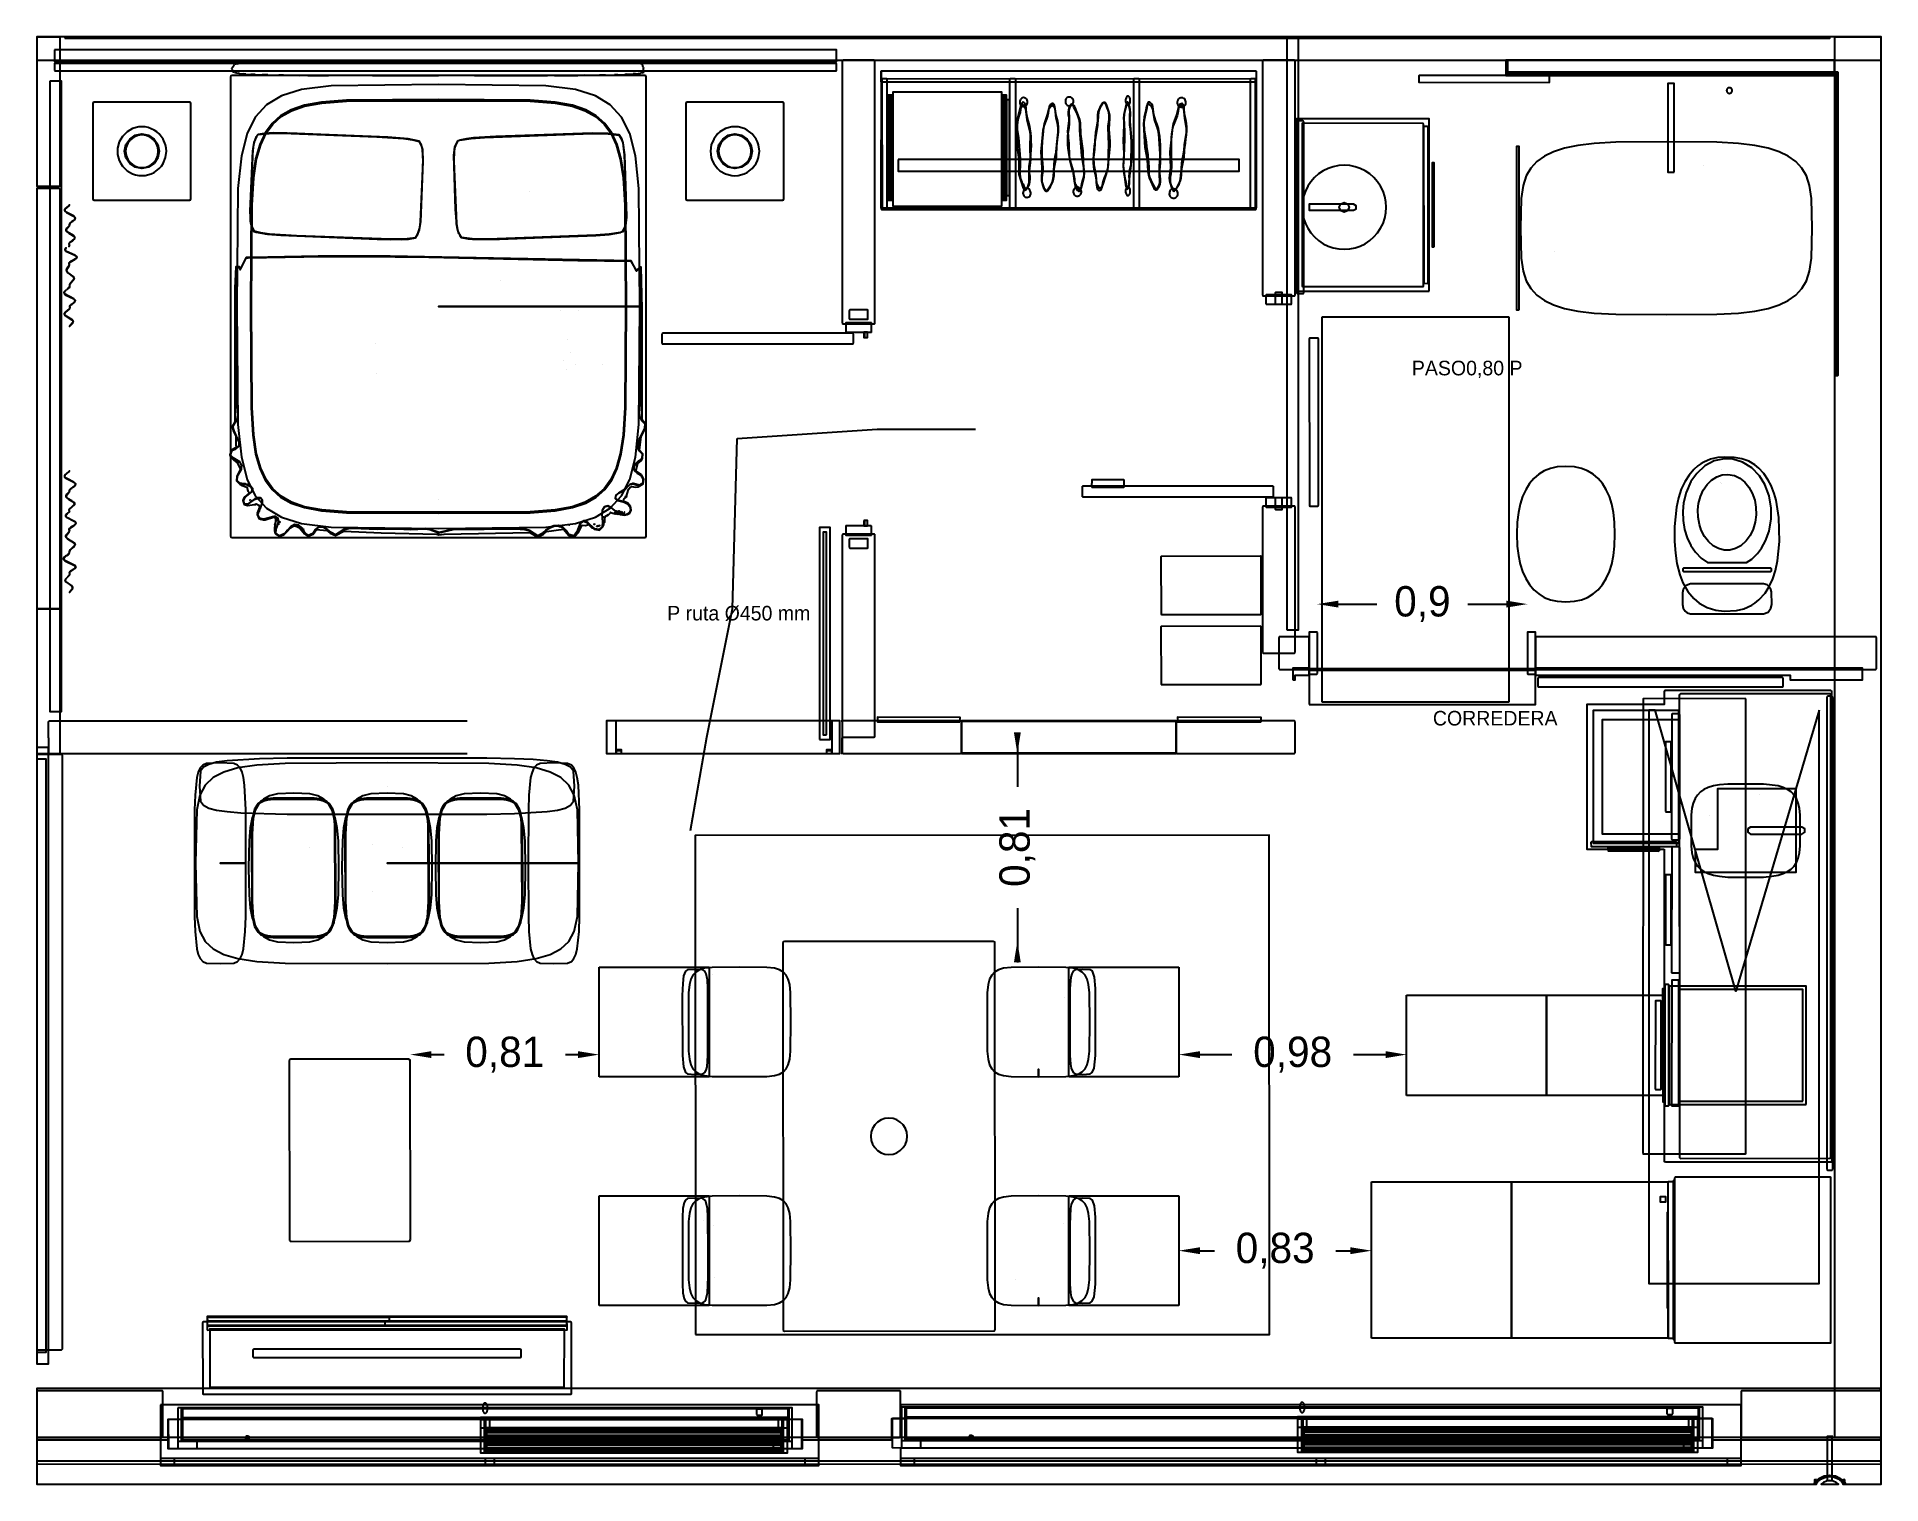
# Model space of a CAD drawing. Header units: metres. Extents: x 174.1 to 182, y -12.2 to -6.
import ezdxf

# ---------------------------------------------------------------- set-up
doc = ezdxf.new("R2010")
doc.units = ezdxf.units.M
for name, color, linetype in [('CORTE', 7, 'Continuous'), ('COTAS', 4, 'Continuous'), ('SISTEMAS', 5, 'Continuous'), ('TEXTOS', 7, 'Continuous'), ('VISTA', 8, 'Continuous')]:
    doc.layers.add(name, color=color, linetype=linetype)
doc.dimstyles.get("Standard").update_dxf_attribs({"dimtxt": 2.5, "dimasz": 2.5, "dimexe": 1.25, "dimexo": 0.625, "dimtad": 1, "dimcen": 2.5, "dimazin": 3, "dimtfac": 1, "dimtmove": 0, "dimatfit": 3})

msp = doc.modelspace()

# ---------------------------------------------------------------- texts
at = {"layer": 'TEXTOS'}
for s, p in [('PASO0,80 P', (179.99, -7.45)), ('P ruta Ø450 mm', (176.8, -8.5)), ('CORREDERA', (180.08, -8.95))]:
    msp.add_text(s, height=0.0625, dxfattribs=at).set_placement(p)

# ---------------------------------------------------------------- blocks, each defined once
blk = doc.blocks.new('_CLOSEDFILLED')
at = {"color": 0, "linetype": 'BYBLOCK'}
blk.add_solid([(-1, 0.164), (0, 0), (-1, -0.164)], dxfattribs=at)
blk = doc.blocks.new('*D1')
for p, q in [((178.9917, -10.36), (178.9917, -10.36)), ((179.0817, -10.36), (179.2193, -10.36)), ((179.7393, -10.36), (179.877, -10.36)), ((179.967, -10.36), (179.967, -10.36))]:
    blk.add_line(p, q)
at = {"layer": 'Defpoints'}
for p in [(178.9917, -10.36), (178.9917, -10.36), (179.967, -10.36)]:
    blk.add_point(p, dxfattribs=at)
at = {"layer": 'COTAS', "xscale": 0.09, "yscale": 0.09, "rotation": 180}
blk.add_blockref('_CLOSEDFILLED', (178.9917, -10.36), dxfattribs=at)
at = {"layer": 'COTAS', "xscale": 0.09, "yscale": 0.09}
blk.add_blockref('_CLOSEDFILLED', (179.967, -10.36), dxfattribs=at)
at = {"layer": 'COTAS', "insert": (179.4793, -10.36), "char_height": 0.13, "attachment_point": 5}
blk.add_mtext('0,98', dxfattribs=at)
blk = doc.blocks.new('*D2')
for p, q in [((178.9917, -11.2), (178.9917, -11.2)), ((179.0817, -11.2), (179.1443, -11.2)), ((179.6643, -11.2), (179.727, -11.2)), ((179.817, -11.2), (179.817, -11.2))]:
    blk.add_line(p, q)
at = {"layer": 'Defpoints'}
for p in [(178.9917, -11.2), (178.9917, -11.2), (179.817, -11.2)]:
    blk.add_point(p, dxfattribs=at)
at = {"layer": 'COTAS', "xscale": 0.09, "yscale": 0.09, "rotation": 180}
blk.add_blockref('_CLOSEDFILLED', (178.9917, -11.2), dxfattribs=at)
at = {"layer": 'COTAS', "xscale": 0.09, "yscale": 0.09}
blk.add_blockref('_CLOSEDFILLED', (179.817, -11.2), dxfattribs=at)
at = {"layer": 'COTAS', "insert": (179.4043, -11.2), "char_height": 0.13, "attachment_point": 5}
blk.add_mtext('0,83', dxfattribs=at)
blk = doc.blocks.new('*D3')
for p, q in [((175.7, -10.36), (175.7, -10.36)), ((175.79, -10.36), (175.8442, -10.36)), ((176.3642, -10.36), (176.4183, -10.36)), ((176.5083, -10.36), (176.5083, -10.36))]:
    blk.add_line(p, q)
at = {"layer": 'Defpoints'}
for p in [(175.7, -10.36), (175.7, -10.36), (176.5083, -10.36)]:
    blk.add_point(p, dxfattribs=at)
at = {"layer": 'COTAS', "xscale": 0.09, "yscale": 0.09, "rotation": 180}
blk.add_blockref('_CLOSEDFILLED', (175.7, -10.36), dxfattribs=at)
at = {"layer": 'COTAS', "xscale": 0.09, "yscale": 0.09}
blk.add_blockref('_CLOSEDFILLED', (176.5083, -10.36), dxfattribs=at)
at = {"layer": 'COTAS', "insert": (176.1042, -10.36), "char_height": 0.13, "attachment_point": 5}
blk.add_mtext('0,81', dxfattribs=at)
blk = doc.blocks.new('*D4')
for p, q in [((178.3, -8.98), (178.3, -9.2125)), ((178.3, -9.07), (178.3, -9.07)), ((178.3, -9.7325), (178.3, -9.965)), ((178.3, -9.875), (178.3, -9.875))]:
    blk.add_line(p, q)
at = {"layer": 'Defpoints'}
for p in [(178.3, -9.07), (178.3, -9.07), (178.3, -9.875)]:
    blk.add_point(p, dxfattribs=at)
at = {"layer": 'COTAS', "xscale": 0.09, "yscale": 0.09}
for p, rotation in [((178.3, -9.07), 270), ((178.3, -9.875), 90)]:
    blk.add_blockref('_CLOSEDFILLED', p, dxfattribs=dict(at, rotation=rotation))
at = {"layer": 'COTAS', "insert": (178.3, -9.4725), "char_height": 0.13, "attachment_point": 5, "rotation": 90}
blk.add_mtext('0,81', dxfattribs=at)
blk = doc.blocks.new('*D5')
for p, q in [((179.585, -8.43), (179.585, -8.43)), ((179.675, -8.43), (179.84, -8.43)), ((180.23, -8.43), (180.395, -8.43)), ((180.485, -8.43), (180.485, -8.43))]:
    blk.add_line(p, q)
at = {"layer": 'Defpoints'}
for p in [(179.585, -8.43), (179.585, -8.43), (180.485, -8.43)]:
    blk.add_point(p, dxfattribs=at)
at = {"layer": 'COTAS', "xscale": 0.09, "yscale": 0.09, "rotation": 180}
blk.add_blockref('_CLOSEDFILLED', (179.585, -8.43), dxfattribs=at)
at = {"layer": 'COTAS', "xscale": 0.09, "yscale": 0.09}
blk.add_blockref('_CLOSEDFILLED', (180.485, -8.43), dxfattribs=at)
at = {"layer": 'COTAS', "insert": (180.035, -8.43), "char_height": 0.13, "attachment_point": 5}
blk.add_mtext('0,9', dxfattribs=at)

# ---------------------------------------------------------------- dimensions: what is measured, and where the dimension line sits
at = {"layer": 'COTAS'}
for base, p1, p2, picture, middle in [((179.585, -8.43), (179.585, -8.43), (180.485, -8.43), '*D5', (180.035, -8.43)), ((175.7, -10.36), (175.7, -10.36), (176.5083, -10.36), '*D3', (176.1042, -10.36)), ((178.9917, -10.36), (178.9917, -10.36), (179.967, -10.36), '*D1', (179.4793, -10.36)), ((178.9917, -11.2), (178.9917, -11.2), (179.817, -11.2), '*D2', (179.4043, -11.2))]:
    dim = msp.add_linear_dim(base=base, p1=p1, p2=p2, dimstyle='Standard', override={"dimtxt": 0.13, "dimasz": 0.09}, dxfattribs=at)
    dim.commit()
    dim.dimension.update_dxf_attribs({"geometry": picture, "text_midpoint": middle})
dim = msp.add_linear_dim(base=(178.3, -9.07), p1=(178.3, -9.07), p2=(178.3, -9.875001), angle=90, dimstyle='Standard', override={"dimtxt": 0.13, "dimasz": 0.09}, dxfattribs=at)
dim.commit()
dim.dimension.update_dxf_attribs({"geometry": '*D4', "text_midpoint": (178.3, -9.4725)})

# ---------------------------------------------------------------- linework, layer by layer
at = {"layer": 'CORTE'}
for p, q in [((181.8045, -6), (181.918, -6)), ((181.918, -6), (181.9955, -6)), ((174.1504, -8.9333), (174.15, -8.9345)), ((174.15, -9.0036), (174.15, -8.9345)), ((174.15, -9.0036), (174.15, -9.0655)), ((174.1504, -8.9333), (174.1508, -8.9319)), ((174.1511, -8.9316), (174.1508, -8.9319)), ((174.1511, -8.9316), (174.1513, -8.9313)), ((174.1513, -8.9313), (174.1516, -8.9311)), ((174.1516, -8.9311), (174.1519, -8.9308)), ((174.1519, -8.9308), (174.1533, -8.9304)), ((174.1533, -8.9304), (174.1545, -8.93)), ((174.1545, -8.93), (175.9428, -8.93)), ((176.54, -8.93), (176.54, -9.07)), ((177.54, -9.07), (177.54, -8.93)), ((177.5455, -8.93), (177.5469, -8.9304)), ((177.5469, -8.9304), (177.5481, -8.9308)), ((177.5481, -8.9308), (177.5484, -8.9311)), ((177.5484, -8.9311), (177.5487, -8.9313)), ((177.5487, -8.9313), (177.5489, -8.9316)), ((177.5492, -8.9319), (177.5489, -8.9316)), ((177.5492, -8.9319), (177.5496, -8.9333)), ((177.55, -8.9345), (177.5496, -8.9333)), ((177.55, -8.9345), (177.55, -9.0036)), ((177.55, -9.0655), (177.55, -9.0036)), ((174.1504, -9.0669), (174.15, -9.0655)), ((174.1504, -9.0669), (174.1508, -9.0681)), ((174.1511, -9.0684), (174.1508, -9.0681)), ((174.1511, -9.0684), (174.1513, -9.0687)), ((174.1516, -9.0689), (174.1513, -9.0687)), ((174.1519, -9.0692), (174.1516, -9.0689)), ((174.1533, -9.0696), (174.1519, -9.0692)), ((174.1545, -9.07), (174.1533, -9.0696)), ((174.1545, -9.07), (175.9428, -9.07)), ((177.5469, -9.0696), (177.5455, -9.07)), ((177.5481, -9.0692), (177.5469, -9.0696)), ((177.5484, -9.0689), (177.5481, -9.0692)), ((177.5487, -9.0687), (177.5484, -9.0689)), ((177.5487, -9.0687), (177.5489, -9.0684)), ((177.5492, -9.0681), (177.5489, -9.0684)), ((177.5492, -9.0681), (177.5496, -9.0669)), ((177.55, -9.0655), (177.5496, -9.0669))]:
    msp.add_line(p, q, dxfattribs=at)
for points in [[(181.801, -6.0017), (181.8008, -6.0019), (181.8003, -6.0034), (181.8, -6.0045), (181.8, -6.151), (181.814, -6.151), (181.814, -7.45), (181.8, -7.45), (181.8, -9.5632), (181.8, -11.9955), (181.8005, -11.997), (181.8008, -11.9981), (181.8011, -11.9984), (181.8013, -11.9987), (181.8017, -11.999), (181.8019, -11.9992), (181.8034, -11.9997), (181.8045, -12), (181.918, -12), (181.9955, -12), (181.997, -11.9995), (181.9981, -11.9992), (181.9984, -11.9989), (181.9987, -11.9987), (181.9989, -11.9984), (181.9992, -11.9981), (181.9995, -11.997), (182, -11.9955), (182, -9.5632), (182, -6.0045), (181.9997, -6.0034), (181.9992, -6.0019), (181.999, -6.0017), (181.9987, -6.0013), (181.9984, -6.0011), (181.9981, -6.0008), (181.997, -6.0005), (181.9955, -6), (181.918, -6), (181.8045, -6), (181.8034, -6.0003), (181.8019, -6.0008), (181.8017, -6.001), (181.8013, -6.0013), (181.801, -6.0017)], [(177.5511, -6.1016), (177.5508, -6.1019), (177.5504, -6.1033), (177.55, -6.1045), (177.55, -6.6957), (177.55, -7.2255), (177.5504, -7.2269), (177.5508, -7.2281), (177.5511, -7.2284), (177.5513, -7.2287), (177.5516, -7.2289), (177.5519, -7.2292), (177.5533, -7.2296), (177.5545, -7.23), (177.6236, -7.23), (177.6855, -7.23), (177.6869, -7.2296), (177.6881, -7.2292), (177.6884, -7.2289), (177.6887, -7.2287), (177.6889, -7.2284), (177.6892, -7.2281), (177.6896, -7.2269), (177.69, -7.2255), (177.69, -6.6957), (177.69, -6.1045), (177.6896, -6.1033), (177.6892, -6.1019), (177.6889, -6.1016), (177.6887, -6.1013), (177.6884, -6.1011), (177.6881, -6.1008), (177.6869, -6.1004), (177.6855, -6.1), (177.6236, -6.1), (177.5545, -6.1), (177.5533, -6.1004), (177.5519, -6.1008), (177.5516, -6.1011), (177.5513, -6.1013), (177.5511, -6.1016)], [(179.3511, -6.1016), (179.3508, -6.1019), (179.3504, -6.1033), (179.35, -6.1045), (179.35, -6.6324), (179.35, -7.1055), (179.3504, -7.1069), (179.3508, -7.1081), (179.3511, -7.1084), (179.3513, -7.1087), (179.3516, -7.1089), (179.3519, -7.1092), (179.3533, -7.1096), (179.3545, -7.11), (179.4236, -7.11), (179.4855, -7.11), (179.4869, -7.1096), (179.4881, -7.1092), (179.4884, -7.1089), (179.4887, -7.1087), (179.4889, -7.1084), (179.4892, -7.1081), (179.4896, -7.1069), (179.49, -7.1055), (179.49, -6.6324), (179.49, -6.1045), (179.4896, -6.1033), (179.4892, -6.1019), (179.4889, -6.1016), (179.4887, -6.1013), (179.4884, -6.1011), (179.4881, -6.1008), (179.4869, -6.1004), (179.4855, -6.1), (179.4236, -6.1), (179.3545, -6.1), (179.3533, -6.1004), (179.3519, -6.1008), (179.3516, -6.1011), (179.3513, -6.1013), (179.3511, -6.1016)], [(179.3511, -8.0116), (179.3508, -8.0119), (179.3504, -8.0133), (179.35, -8.0145), (179.35, -8.342), (179.35, -8.6355), (179.3504, -8.6369), (179.3508, -8.6381), (179.3511, -8.6384), (179.3513, -8.6387), (179.3516, -8.6389), (179.3519, -8.6392), (179.3533, -8.6396), (179.3545, -8.64), (179.4236, -8.64), (179.4855, -8.64), (179.4869, -8.6396), (179.4881, -8.6392), (179.4884, -8.6389), (179.4887, -8.6387), (179.4889, -8.6384), (179.4892, -8.6381), (179.4896, -8.6369), (179.49, -8.6355), (179.49, -8.342), (179.49, -8.0145), (179.4896, -8.0133), (179.4892, -8.0119), (179.4889, -8.0116), (179.4887, -8.0113), (179.4884, -8.0111), (179.4881, -8.0108), (179.4869, -8.0104), (179.4855, -8.01), (179.4236, -8.01), (179.3545, -8.01), (179.3533, -8.0104), (179.3519, -8.0108), (179.3516, -8.0111), (179.3513, -8.0113), (179.3511, -8.0116)], [(177.5511, -8.1316), (177.5508, -8.1319), (177.5504, -8.1333), (177.55, -8.1345), (177.55, -8.5886), (177.55, -8.9955), (177.5504, -8.9969), (177.5508, -8.9981), (177.5511, -8.9984), (177.5513, -8.9987), (177.5516, -8.9989), (177.5519, -8.9992), (177.5533, -8.9996), (177.5545, -9), (177.6236, -9), (177.6855, -9), (177.6869, -8.9996), (177.6881, -8.9992), (177.6884, -8.9989), (177.6887, -8.9987), (177.6889, -8.9984), (177.6892, -8.9981), (177.6896, -8.9969), (177.69, -8.9955), (177.69, -8.5886), (177.69, -8.1345), (177.6896, -8.1333), (177.6892, -8.1319), (177.6889, -8.1316), (177.6887, -8.1313), (177.6884, -8.1311), (177.6881, -8.1308), (177.6869, -8.1304), (177.6855, -8.13), (177.6236, -8.13), (177.5545, -8.13), (177.5533, -8.1304), (177.5519, -8.1308), (177.5516, -8.1311), (177.5513, -8.1313), (177.5511, -8.1316)], [(179.4208, -8.5719), (179.4204, -8.5733), (179.42, -8.5745), (179.42, -8.6438), (179.42, -8.7055), (179.4204, -8.7069), (179.4208, -8.7081), (179.4211, -8.7084), (179.4213, -8.7087), (179.4216, -8.7089), (179.4219, -8.7092), (179.4233, -8.7096), (179.4245, -8.71), (179.55, -8.71), (179.55, -8.57), (179.4245, -8.57), (179.4233, -8.5704), (179.4219, -8.5708), (179.4216, -8.5711), (179.4213, -8.5713), (179.4211, -8.5716), (179.4208, -8.5719)], [(181.9784, -8.5711), (181.9781, -8.5708), (181.9769, -8.5704), (181.9755, -8.57), (180.7745, -8.57), (180.52, -8.57), (180.52, -8.71), (180.7745, -8.71), (181.9755, -8.71), (181.9769, -8.7096), (181.9781, -8.7092), (181.9784, -8.7089), (181.9787, -8.7087), (181.9789, -8.7084), (181.9792, -8.7081), (181.9796, -8.7069), (181.98, -8.7055), (181.98, -8.6438), (181.98, -8.5745), (181.9796, -8.5733), (181.9792, -8.5719), (181.9789, -8.5716), (181.9787, -8.5713), (181.9784, -8.5711)], [(177.5511, -8.9316), (177.5508, -8.9319), (177.5504, -8.9333), (177.55, -8.9345), (177.55, -9.0036), (177.55, -9.0655), (177.5504, -9.0669), (177.5508, -9.0681), (177.5511, -9.0684), (177.5513, -9.0687), (177.5516, -9.0689), (177.5519, -9.0692), (177.5533, -9.0696), (177.5545, -9.07), (177.8187, -9.07), (178.0555, -9.07), (178.0569, -9.0696), (178.0581, -9.0692), (178.0584, -9.0689), (178.0587, -9.0687), (178.0589, -9.0684), (178.0592, -9.0681), (178.0596, -9.0669), (178.06, -9.0655), (178.06, -9.0036), (178.06, -8.9345), (178.0596, -8.9333), (178.0592, -8.9319), (178.0589, -8.9316), (178.0587, -8.9313), (178.0584, -8.9311), (178.0581, -8.9308), (178.0569, -8.9304), (178.0555, -8.93), (177.8187, -8.93), (177.5545, -8.93), (177.5533, -8.9304), (177.5519, -8.9308), (177.5516, -8.9311), (177.5513, -8.9313), (177.5511, -8.9316)], [(178.06, -8.93), (178.06, -9.07), (178.98, -9.07), (178.98, -8.93), (178.06, -8.93)], [(178.9811, -8.9316), (178.9808, -8.9319), (178.9804, -8.9333), (178.98, -8.9345), (178.98, -9.0036), (178.98, -9.0655), (178.9804, -9.0669), (178.9808, -9.0681), (178.9811, -9.0684), (178.9813, -9.0687), (178.9816, -9.0689), (178.9819, -9.0692), (178.9833, -9.0696), (178.9845, -9.07), (179.2487, -9.07), (179.4855, -9.07), (179.4869, -9.0696), (179.4881, -9.0692), (179.4884, -9.0689), (179.4887, -9.0687), (179.4889, -9.0684), (179.4892, -9.0681), (179.4896, -9.0669), (179.49, -9.0655), (179.49, -9.0036), (179.49, -8.9345), (179.4896, -8.9333), (179.4892, -8.9319), (179.4889, -8.9316), (179.4887, -8.9313), (179.4884, -8.9311), (179.4881, -8.9308), (179.4869, -8.9304), (179.4855, -8.93), (179.2487, -8.93), (178.9845, -8.93), (178.9833, -8.9304), (178.9819, -8.9308), (178.9816, -8.9311), (178.9813, -8.9313), (178.9811, -8.9316)], [(174.3793, -12), (174.6355, -12), (174.637, -11.9995), (174.6381, -11.9992), (174.6384, -11.9989), (174.6387, -11.9987), (174.6389, -11.9984), (174.6392, -11.9981), (174.6395, -11.997), (174.64, -11.9955), (174.64, -11.918), (174.64, -11.8045), (174.6397, -11.8034), (174.6392, -11.8019), (174.639, -11.8017), (174.6387, -11.8013), (174.6384, -11.8011), (174.6381, -11.8008), (174.637, -11.8005), (174.6355, -11.8), (174.3793, -11.8), (174.1, -11.8), (174.1, -12), (174.3793, -12)], [(177.441, -11.8017), (177.4408, -11.8019), (177.4403, -11.8034), (177.44, -11.8045), (177.44, -11.918), (177.44, -11.9955), (177.4405, -11.997), (177.4408, -11.9981), (177.4411, -11.9984), (177.4413, -11.9987), (177.4417, -11.999), (177.4419, -11.9992), (177.4434, -11.9997), (177.4445, -12), (177.653, -12), (177.7955, -12), (177.797, -11.9995), (177.7981, -11.9992), (177.7984, -11.9989), (177.7987, -11.9987), (177.7989, -11.9984), (177.7992, -11.9981), (177.7995, -11.997), (177.8, -11.9955), (177.8, -11.918), (177.8, -11.8045), (177.7997, -11.8034), (177.7992, -11.8019), (177.799, -11.8017), (177.7987, -11.8013), (177.7984, -11.8011), (177.7981, -11.8008), (177.797, -11.8005), (177.7955, -11.8), (177.653, -11.8), (177.4445, -11.8), (177.4434, -11.8003), (177.4419, -11.8008), (177.4417, -11.801), (177.4413, -11.8013), (177.441, -11.8017)], [(181.401, -11.8017), (181.4008, -11.8019), (181.4003, -11.8034), (181.4, -11.8045), (181.4, -11.918), (181.4, -11.9955), (181.4005, -11.997), (181.4008, -11.9981), (181.4011, -11.9984), (181.4013, -11.9987), (181.4017, -11.999), (181.4019, -11.9992), (181.4034, -11.9997), (181.4045, -12), (181.7556, -12), (181.9955, -12), (181.997, -11.9995), (181.9981, -11.9992), (181.9984, -11.9989), (181.9987, -11.9987), (181.9989, -11.9984), (181.9992, -11.9981), (181.9995, -11.997), (182, -11.9955), (182, -11.918), (182, -11.8045), (181.9997, -11.8034), (181.9992, -11.8019), (181.999, -11.8017), (181.9987, -11.8013), (181.9984, -11.8011), (181.9981, -11.8008), (181.997, -11.8005), (181.9955, -11.8), (181.7556, -11.8), (181.4045, -11.8), (181.4034, -11.8003), (181.4019, -11.8008), (181.4017, -11.801), (181.4013, -11.8013), (181.401, -11.8017)]]:
    msp.add_lwpolyline(points, close=True, dxfattribs=at)
at = {"layer": 'SISTEMAS'}
for p, q in [((179.605, -7.2), (180.405, -7.2)), ((179.605, -8.85), (179.605, -7.2)), ((180.405, -7.2), (180.405, -8.85)), ((180.405, -8.85), (179.605, -8.85)), ((176.5083, -9.985), (176.98, -9.985)), ((176.5083, -10.455), (176.5083, -9.985)), ((176.98, -9.985), (176.98, -10.455)), ((178.52, -9.985), (178.9917, -9.985)), ((178.52, -10.455), (178.52, -9.985)), ((178.9917, -9.985), (178.9917, -10.455)), ((179.967, -10.105), (180.567, -10.105)), ((179.967, -10.535), (179.967, -10.105)), ((180.567, -10.105), (181.067, -10.105)), ((180.567, -10.535), (180.567, -10.105)), ((180.567, -10.105), (180.567, -10.535)), ((181.067, -10.105), (181.067, -10.535)), ((176.98, -10.455), (176.5083, -10.455)), ((178.9917, -10.455), (178.52, -10.455)), ((180.567, -10.535), (179.967, -10.535)), ((181.067, -10.535), (180.567, -10.535)), ((176.5083, -10.965), (176.98, -10.965)), ((176.5083, -11.435), (176.5083, -10.965)), ((176.98, -10.965), (176.98, -11.435)), ((178.52, -10.965), (178.9917, -10.965)), ((178.52, -11.435), (178.52, -10.965)), ((178.9917, -10.965), (178.9917, -11.435)), ((179.817, -10.905), (180.417, -10.905)), ((179.817, -11.575), (179.817, -10.905)), ((180.417, -10.905), (181.087, -10.905)), ((180.417, -11.575), (180.417, -10.905)), ((180.417, -10.905), (180.417, -11.575)), ((181.087, -10.905), (181.087, -11.575)), ((176.98, -11.435), (176.5083, -11.435)), ((178.9917, -11.435), (178.52, -11.435)), ((180.417, -11.575), (179.817, -11.575)), ((181.087, -11.575), (180.417, -11.575))]:
    msp.add_line(p, q, dxfattribs=at)
at = {"layer": 'VISTA'}
for p, q in [((174.1, -6), (174.118, -6)), ((174.118, -6), (174.1955, -6)), ((174.9432, -6.1235), (174.935, -6.135)), ((174.9368, -6.1416), (174.935, -6.135)), ((174.9368, -6.1416), (174.9401, -6.1513)), ((174.9479, -6.1527), (174.9401, -6.1513)), ((174.9432, -6.1235), (174.9471, -6.1188)), ((174.9587, -6.1154), (174.9471, -6.1188)), ((174.9479, -6.1527), (174.9622, -6.1557)), ((174.9587, -6.1154), (174.9621, -6.1143)), ((174.9742, -6.1122), (174.9621, -6.1143)), ((174.9679, -6.1563), (174.9622, -6.1557)), ((174.9679, -6.1563), (174.9866, -6.1587)), ((174.9742, -6.1122), (174.9799, -6.1111)), ((175.0008, -6.1098), (174.9799, -6.1111)), ((174.9948, -6.1594), (174.9866, -6.1587)), ((174.9948, -6.1594), (175.0159, -6.1612)), ((175.0008, -6.1098), (175.0158, -6.1088)), ((175.0538, -6.1078), (175.0158, -6.1088)), ((175.0356, -6.1618), (175.0159, -6.1612)), ((175.0356, -6.1618), (175.0654, -6.1629)), ((175.0538, -6.1078), (175.071, -6.1074)), ((175.1201, -6.1064), (175.071, -6.1074)), ((175.1201, -6.1064), (175.1359, -6.1061)), ((175.1905, -6.1054), (175.1359, -6.1061)), ((175.1905, -6.1054), (175.2186, -6.105)), ((175.2948, -6.1047), (175.2186, -6.105)), ((175.2948, -6.1047), (175.3486, -6.1045)), ((175.671, -6.1045), (175.3486, -6.1045)), ((175.671, -6.1045), (175.82, -6.1045)), ((176.1673, -6.1047), (175.82, -6.1045)), ((176.1673, -6.1047), (176.2878, -6.1047)), ((176.3749, -6.1049), (176.2878, -6.1047)), ((176.3749, -6.1049), (176.4215, -6.105)), ((176.4737, -6.1055), (176.4215, -6.105)), ((176.4737, -6.1055), (176.5098, -6.1059)), ((176.5509, -6.1068), (176.5098, -6.1059)), ((176.5509, -6.1068), (176.5699, -6.1073)), ((176.6056, -6.1086), (176.5699, -6.1073)), ((176.5888, -6.1622), (176.618, -6.161)), ((176.6056, -6.1086), (176.6185, -6.109)), ((176.6268, -6.1604), (176.618, -6.161)), ((176.6455, -6.1104), (176.6185, -6.109)), ((176.6268, -6.1604), (176.6545, -6.1587)), ((176.6455, -6.1104), (176.6605, -6.1111)), ((176.6644, -6.1578), (176.6545, -6.1587)), ((176.6756, -6.1129), (176.6605, -6.1111)), ((176.6644, -6.1578), (176.6857, -6.1558)), ((176.6756, -6.1129), (176.6858, -6.1141)), ((176.6917, -6.154), (176.6857, -6.1558)), ((176.6919, -6.1173), (176.6858, -6.1141)), ((176.6917, -6.154), (176.7002, -6.1513)), ((176.6919, -6.1173), (176.6944, -6.1188)), ((176.6975, -6.1308), (176.6944, -6.1188)), ((176.6975, -6.1308), (176.6988, -6.135)), ((176.6992, -6.1457), (176.6988, -6.135)), ((176.6992, -6.1457), (176.7002, -6.1513)), ((175.0893, -6.1632), (175.0654, -6.1629)), ((175.0893, -6.1632), (175.1362, -6.1639)), ((175.1566, -6.1641), (175.1362, -6.1639)), ((175.1566, -6.1641), (175.2231, -6.1648)), ((175.2603, -6.165), (175.2231, -6.1648)), ((175.2603, -6.165), (175.3487, -6.1655)), ((175.538, -6.1656), (175.3487, -6.1655)), ((175.538, -6.1656), (175.82, -6.1657)), ((175.9742, -6.1655), (175.82, -6.1657)), ((175.9742, -6.1655), (176.2873, -6.1652)), ((176.3174, -6.1651), (176.2873, -6.1652)), ((176.3174, -6.1651), (176.4169, -6.1648)), ((176.4447, -6.1646), (176.4169, -6.1648)), ((176.4447, -6.1646), (176.5097, -6.1641)), ((176.5359, -6.1636), (176.5097, -6.1641)), ((176.5359, -6.1636), (176.5748, -6.1629)), ((176.5888, -6.1622), (176.5748, -6.1629)), ((177.08, -8.45), (177.1, -7.72)), ((177.1, -7.72), (177.7, -7.68)), ((177.7, -7.68), (178.12, -7.68)), ((176.97, -9), (177.08, -8.45)), ((176.9, -9.4), (176.97, -9))]:
    msp.add_line(p, q, dxfattribs=at)
for points in [[(178.7513, -6.1), (181.4491, -6.1), (181.9955, -6.1), (181.997, -6.0995), (181.9981, -6.0992), (181.9984, -6.0989), (181.9987, -6.0987), (181.9989, -6.0984), (181.9992, -6.0981), (181.9995, -6.097), (182, -6.0955), (182, -6.018), (182, -6), (174.1, -6), (174.1, -6.1), (178.7513, -6.1)], [(174.118, -6.64), (174.1955, -6.64), (174.197, -6.6395), (174.1981, -6.6392), (174.1984, -6.6389), (174.1987, -6.6387), (174.1989, -6.6384), (174.1992, -6.6381), (174.1995, -6.637), (174.2, -6.6355), (174.2, -6.3793), (174.2, -6.0045), (174.1997, -6.0034), (174.1992, -6.0019), (174.199, -6.0017), (174.1987, -6.0013), (174.1984, -6.0011), (174.1981, -6.0008), (174.197, -6.0005), (174.1955, -6), (174.118, -6), (174.1, -6), (174.1, -6.64), (174.118, -6.64)], [(174.22, -6.005), (181.78, -6.005), (181.78, -6), (174.22, -6), (174.22, -6.005)], [(179.455, -8.54), (179.505, -8.54), (179.505, -6), (179.455, -6), (179.455, -8.54)], [(174.175, -6.055), (174.175, -6.105), (177.525, -6.105), (177.525, -6.055), (174.175, -6.055)], [(174.175, -6.144), (174.177, -6.146), (177.523, -6.146), (177.525, -6.144), (177.525, -6.116), (177.523, -6.114), (174.1758, -6.1144), (174.175, -6.144)], [(177.7158, -6.1487), (177.7156, -6.149), (177.7153, -6.15), (177.715, -6.151), (177.715, -6.1695), (177.715, -6.189), (177.7153, -6.19), (177.7156, -6.191), (177.7158, -6.1912), (177.716, -6.1915), (177.7162, -6.1917), (177.7165, -6.1919), (177.7175, -6.1922), (177.7185, -6.1925), (178.4997, -6.1925), (179.3215, -6.1925), (179.3225, -6.1922), (179.3235, -6.1919), (179.3237, -6.1917), (179.324, -6.1915), (179.3242, -6.1912), (179.3244, -6.191), (179.3247, -6.19), (179.325, -6.189), (179.325, -6.1695), (179.325, -6.151), (179.3247, -6.15), (179.3244, -6.149), (179.3242, -6.1487), (179.324, -6.1485), (179.3237, -6.1483), (179.3235, -6.1481), (179.3225, -6.1478), (179.3215, -6.1475), (178.4997, -6.1475), (177.7185, -6.1475), (177.7175, -6.1478), (177.7165, -6.1481), (177.7162, -6.1483), (177.716, -6.1485), (177.7158, -6.1487)], [(179.324, -6.7325), (179.325, -6.1485), (177.716, -6.1475), (177.7153, -6.7322), (179.324, -6.7325)], [(180.392, -6.1), (180.392, -6.165), (180.4, -6.165), (180.4, -6.1), (180.392, -6.1)], [(180.5218, -6.1), (180.4, -6.1), (180.4, -6.151), (180.5218, -6.151), (181.8, -6.151), (181.8, -6.1), (180.5218, -6.1)], [(180.5218, -6.151), (180.4, -6.151), (180.4, -6.153), (180.5218, -6.153), (181.8, -6.153), (181.8, -6.151), (181.3603, -6.151), (180.5218, -6.151)], [(180.5218, -6.153), (180.4, -6.153), (180.4, -6.157), (180.5218, -6.157), (181.8, -6.157), (181.8, -6.153), (181.3603, -6.153), (180.5218, -6.153)], [(180.5218, -6.157), (180.4, -6.157), (180.4, -6.165), (180.5218, -6.165), (181.8, -6.165), (181.8, -6.157), (181.3603, -6.157), (180.5218, -6.157)], [(181.8, -6.151), (181.8, -6.153), (181.812, -6.153), (181.812, -6.151), (181.8, -6.151)], [(181.8, -6.153), (181.8, -6.165), (181.808, -6.165), (181.808, -6.153), (181.8, -6.153)], [(181.808, -6.153), (181.808, -7.45), (181.812, -7.45), (181.812, -6.153), (181.808, -6.153)], [(181.812, -6.151), (181.812, -7.45), (181.814, -7.45), (181.814, -6.151), (181.812, -6.151)], [(174.155, -6.19), (174.155, -8.89), (174.205, -8.89), (174.205, -6.19), (174.155, -6.19)], [(174.93, -8.139), (174.9318, -8.1432), (174.936, -8.145), (176.704, -8.145), (176.7082, -8.1432), (176.71, -8.139), (176.71, -6.171), (176.7082, -6.1668), (176.704, -6.165), (174.936, -6.165), (174.9318, -6.1668), (174.93, -6.171), (174.93, -8.139)], [(175.0837, -8.0185), (175.1473, -8.0574), (175.2333, -8.0844), (175.3603, -8.1002), (175.82, -8.1054), (176.2797, -8.1002), (176.4067, -8.0844), (176.4927, -8.0574), (176.5563, -8.0185), (176.6043, -7.9656), (176.6397, -7.8955), (176.6642, -7.8009), (176.6786, -7.661), (176.6833, -7.155), (175.82, -7.155), (176.6833, -7.155), (176.6786, -6.649), (176.6642, -6.5091), (176.6397, -6.4145), (176.6043, -6.3444), (176.5563, -6.2915), (176.4927, -6.2526), (176.4067, -6.2256), (176.2797, -6.2098), (175.82, -6.2046), (175.3603, -6.2098), (175.2333, -6.2256), (175.1473, -6.2526), (175.0837, -6.2915), (175.0357, -6.3444), (175.0003, -6.4145), (174.9758, -6.5091), (174.9614, -6.649), (174.9567, -7.155), (174.9614, -7.661), (174.9758, -7.8009), (175.0003, -7.8955), (175.0357, -7.9656), (175.0837, -8.0185)], [(177.7178, -6.1812), (177.7176, -6.1815), (177.7173, -6.1825), (177.717, -6.1835), (177.717, -6.453), (177.717, -6.7365), (177.7173, -6.7375), (177.7176, -6.7385), (177.7178, -6.7387), (177.718, -6.739), (177.7182, -6.7392), (177.7185, -6.7394), (177.7195, -6.7397), (177.7205, -6.74), (177.7298, -6.74), (177.7395, -6.74), (177.7405, -6.7397), (177.7415, -6.7394), (177.7417, -6.7392), (177.742, -6.739), (177.7422, -6.7387), (177.7424, -6.7385), (177.7427, -6.7375), (177.743, -6.7365), (177.743, -6.453), (177.743, -6.1835), (177.7427, -6.1825), (177.7424, -6.1815), (177.7422, -6.1812), (177.742, -6.181), (177.7417, -6.1808), (177.7415, -6.1806), (177.7405, -6.1803), (177.7395, -6.18), (177.7298, -6.18), (177.7205, -6.18), (177.7195, -6.1803), (177.7185, -6.1806), (177.7182, -6.1808), (177.718, -6.181), (177.7178, -6.1812)], [(177.7235, -6.74), (179.3185, -6.7394), (179.32, -6.7365), (179.3194, -6.1815), (179.3165, -6.18), (177.7215, -6.1806), (177.7206, -6.1815), (177.72, -6.1835), (177.7206, -6.7385), (177.7235, -6.74)], [(177.7235, -6.74), (179.3185, -6.7394), (179.32, -6.7365), (179.3194, -6.1815), (179.3165, -6.18), (177.7215, -6.1806), (177.7206, -6.1815), (177.72, -6.1835), (177.7206, -6.7385), (177.7235, -6.74)], [(177.7217, -6.181), (177.7217, -6.1817), (177.721, -6.1817), (177.7217, -6.181)], [(177.7217, -6.181), (177.7217, -6.1817), (177.721, -6.1817), (177.7217, -6.181)], [(177.721, -6.1814), (177.7213, -6.1813), (177.721, -6.1814), (177.721, -6.1814)], [(177.721, -6.1814), (177.7213, -6.1813), (177.721, -6.1814), (177.721, -6.1814)], [(177.7662, -6.7238), (177.769, -6.725), (178.2338, -6.7238), (178.2338, -6.2362), (177.7662, -6.2362), (177.7662, -6.7238)], [(177.7662, -6.7238), (177.769, -6.725), (178.2338, -6.7238), (178.2338, -6.2362), (177.7662, -6.2362), (177.7662, -6.7238)], [(177.7662, -6.7238), (177.769, -6.725), (178.2338, -6.7238), (178.2338, -6.2362), (177.7662, -6.2362), (177.7662, -6.7238)], [(177.7667, -6.2367), (177.7665, -6.2372), (177.7665, -6.2365), (177.7667, -6.2367)], [(177.7667, -6.2367), (177.7665, -6.2372), (177.7665, -6.2365), (177.7667, -6.2367)], [(177.7667, -6.2367), (177.7665, -6.2372), (177.7665, -6.2365), (177.7667, -6.2367)], [(178.2333, -6.2367), (178.2328, -6.2365), (178.2335, -6.2365), (178.2333, -6.2367)], [(178.2333, -6.2367), (178.2328, -6.2365), (178.2335, -6.2365), (178.2333, -6.2367)], [(178.2333, -6.2367), (178.2328, -6.2365), (178.2335, -6.2365), (178.2333, -6.2367)], [(178.2678, -6.1812), (178.2676, -6.1815), (178.2673, -6.1825), (178.267, -6.1835), (178.267, -6.453), (178.267, -6.7365), (178.2673, -6.7375), (178.2676, -6.7385), (178.2678, -6.7387), (178.268, -6.739), (178.2682, -6.7392), (178.2685, -6.7394), (178.2695, -6.7397), (178.2705, -6.74), (178.2798, -6.74), (178.2895, -6.74), (178.2905, -6.7397), (178.2915, -6.7394), (178.2917, -6.7392), (178.292, -6.739), (178.2922, -6.7387), (178.2924, -6.7385), (178.2927, -6.7375), (178.293, -6.7365), (178.293, -6.453), (178.293, -6.1835), (178.2927, -6.1825), (178.2924, -6.1815), (178.2922, -6.1812), (178.292, -6.181), (178.2917, -6.1808), (178.2915, -6.1806), (178.2905, -6.1803), (178.2895, -6.18), (178.2798, -6.18), (178.2705, -6.18), (178.2695, -6.1803), (178.2685, -6.1806), (178.2682, -6.1808), (178.268, -6.181), (178.2678, -6.1812)], [(178.7978, -6.1812), (178.7976, -6.1815), (178.7973, -6.1825), (178.797, -6.1835), (178.797, -6.453), (178.797, -6.7365), (178.7973, -6.7375), (178.7976, -6.7385), (178.7978, -6.7387), (178.798, -6.739), (178.7982, -6.7392), (178.7985, -6.7394), (178.7995, -6.7397), (178.8005, -6.74), (178.8098, -6.74), (178.8195, -6.74), (178.8205, -6.7397), (178.8215, -6.7394), (178.8217, -6.7392), (178.822, -6.739), (178.8222, -6.7387), (178.8224, -6.7385), (178.8227, -6.7375), (178.823, -6.7365), (178.823, -6.453), (178.823, -6.1835), (178.8227, -6.1825), (178.8224, -6.1815), (178.8222, -6.1812), (178.822, -6.181), (178.8217, -6.1808), (178.8215, -6.1806), (178.8205, -6.1803), (178.8195, -6.18), (178.8098, -6.18), (178.8005, -6.18), (178.7995, -6.1803), (178.7985, -6.1806), (178.7982, -6.1808), (178.798, -6.181), (178.7978, -6.1812)], [(179.2978, -6.1812), (179.2976, -6.1815), (179.2973, -6.1825), (179.297, -6.1835), (179.297, -6.453), (179.297, -6.7365), (179.2973, -6.7375), (179.2976, -6.7385), (179.2978, -6.7387), (179.298, -6.739), (179.2982, -6.7392), (179.2985, -6.7394), (179.2995, -6.7397), (179.3005, -6.74), (179.3098, -6.74), (179.3195, -6.74), (179.3205, -6.7397), (179.3215, -6.7394), (179.3217, -6.7392), (179.322, -6.739), (179.3222, -6.7387), (179.3224, -6.7385), (179.3227, -6.7375), (179.323, -6.7365), (179.323, -6.453), (179.323, -6.1835), (179.3227, -6.1825), (179.3224, -6.1815), (179.3222, -6.1812), (179.322, -6.181), (179.3217, -6.1808), (179.3215, -6.1806), (179.3205, -6.1803), (179.3195, -6.18), (179.3098, -6.18), (179.3005, -6.18), (179.2995, -6.1803), (179.2985, -6.1806), (179.2982, -6.1808), (179.298, -6.181), (179.2978, -6.1812)], [(179.3183, -6.181), (179.319, -6.1817), (179.3183, -6.1817), (179.3183, -6.181)], [(179.3183, -6.181), (179.319, -6.1817), (179.3183, -6.1817), (179.3183, -6.181)], [(180.5783, -6.195), (180.58, -6.1933), (180.58, -6.1667), (180.5783, -6.165), (180.0217, -6.165), (180.02, -6.1667), (180.0203, -6.1943), (180.5783, -6.195)], [(181.114, -6.58), (181.114, -6.2), (181.086, -6.2), (181.086, -6.58), (181.114, -6.58)], [(181.3469, -6.2184), (181.344, -6.2196), (181.3415, -6.2215), (181.3396, -6.224), (181.3384, -6.2269), (181.338, -6.23), (181.3384, -6.2331), (181.3396, -6.236), (181.3415, -6.2385), (181.344, -6.2404), (181.3469, -6.2416), (181.35, -6.242), (181.3531, -6.2416), (181.356, -6.2404), (181.3585, -6.2385), (181.3604, -6.236), (181.3616, -6.2331), (181.362, -6.23), (181.3616, -6.2269), (181.3604, -6.224), (181.3585, -6.2215), (181.356, -6.2196), (181.3531, -6.2184), (181.35, -6.218), (181.3469, -6.2184)], [(181.8, -6.165), (181.8, -7.45), (181.808, -7.45), (181.808, -6.165), (181.8, -6.165)], [(174.34, -6.694), (174.3418, -6.6982), (174.346, -6.7), (174.754, -6.7), (174.7582, -6.6982), (174.76, -6.694), (174.76, -6.286), (174.7582, -6.2818), (174.754, -6.28), (174.346, -6.28), (174.3418, -6.2818), (174.34, -6.286), (174.34, -6.694)], [(175.0173, -7.5884), (175.0246, -7.7059), (175.0369, -7.787), (175.0545, -7.8492), (175.0777, -7.899), (175.1072, -7.9394), (175.1439, -7.9719), (175.1892, -7.9975), (175.2458, -8.0168), (175.3195, -8.0304), (175.4263, -8.0384), (175.82, -8.0411), (176.2137, -8.0384), (176.3205, -8.0304), (176.3942, -8.0168), (176.4508, -7.9975), (176.4961, -7.9719), (176.5328, -7.9394), (176.5623, -7.899), (176.5855, -7.8492), (176.6031, -7.787), (176.6154, -7.7059), (176.6227, -7.5884), (176.6251, -7.155), (176.6226, -7.155), (176.6251, -7.155), (176.6227, -6.7216), (176.6154, -6.6041), (176.6031, -6.523), (176.5855, -6.4608), (176.5623, -6.411), (176.5328, -6.3706), (176.4961, -6.3381), (176.4508, -6.3125), (176.3942, -6.2932), (176.3205, -6.2796), (176.2137, -6.2716), (175.82, -6.2689), (175.4263, -6.2716), (175.3195, -6.2796), (175.2458, -6.2932), (175.1892, -6.3125), (175.1439, -6.3381), (175.1072, -6.3706), (175.0777, -6.411), (175.0545, -6.4608), (175.0369, -6.523), (175.0246, -6.6041), (175.0173, -6.7216), (175.0149, -7.155), (175.0173, -7.5884)], [(175.32, -8.026), (175.2469, -8.0126), (175.191, -7.9935), (175.1464, -7.9683), (175.1105, -7.9364), (175.0815, -7.8968), (175.0586, -7.8477), (175.0412, -7.7861), (175.029, -7.7055), (175.0217, -7.5884), (175.0193, -7.155), (175.0217, -6.7216), (175.029, -6.6045), (175.0412, -6.5239), (175.0586, -6.4623), (175.0815, -6.4132), (175.1105, -6.3736), (175.1464, -6.3417), (175.191, -6.3165), (175.2469, -6.2974), (175.32, -6.284), (175.4264, -6.276), (175.82, -6.2733), (176.2136, -6.276), (176.32, -6.284), (176.3931, -6.2974), (176.449, -6.3165), (176.4936, -6.3417), (176.5295, -6.3736), (176.5585, -6.4132), (176.5814, -6.4623), (176.5988, -6.5239), (176.611, -6.6045), (176.6183, -6.7216), (176.6207, -7.155), (176.6183, -7.5884), (176.611, -7.7055), (176.5988, -7.7861), (176.5814, -7.8477), (176.5585, -7.8968), (176.5295, -7.9364), (176.4936, -7.9683), (176.449, -7.9935), (176.3931, -8.0126), (176.32, -8.026), (176.2136, -8.034), (175.82, -8.0367), (175.4264, -8.034), (175.32, -8.026)], [(176.88, -6.694), (176.8818, -6.6982), (176.886, -6.7), (177.294, -6.7), (177.2982, -6.6982), (177.3, -6.694), (177.3, -6.286), (177.2982, -6.2818), (177.294, -6.28), (176.886, -6.28), (176.8818, -6.2818), (176.88, -6.286), (176.88, -6.694)], [(177.743, -6.6799), (177.7459, -6.68), (177.746, -6.2701), (177.7431, -6.2701), (177.743, -6.6799)], [(177.743, -6.6799), (177.7459, -6.68), (177.746, -6.2701), (177.7431, -6.2701), (177.743, -6.6799)], [(177.743, -6.6799), (177.7459, -6.68), (177.746, -6.2701), (177.7431, -6.2701), (177.743, -6.6799)], [(177.746, -6.6999), (177.7479, -6.7), (177.748, -6.2501), (177.7461, -6.2501), (177.746, -6.6999)], [(177.746, -6.6999), (177.7479, -6.7), (177.748, -6.2501), (177.7461, -6.2501), (177.746, -6.6999)], [(177.746, -6.6999), (177.7479, -6.7), (177.748, -6.2501), (177.7461, -6.2501), (177.746, -6.6999)], [(177.748, -6.6999), (177.7579, -6.7), (177.758, -6.2501), (177.7481, -6.2501), (177.748, -6.6999)], [(177.748, -6.6999), (177.7579, -6.7), (177.758, -6.2501), (177.7481, -6.2501), (177.748, -6.6999)], [(177.748, -6.6999), (177.7579, -6.7), (177.758, -6.2501), (177.7481, -6.2501), (177.748, -6.6999)], [(177.748, -6.6999), (177.7579, -6.7), (177.758, -6.2501), (177.7481, -6.2501), (177.748, -6.6999)], [(177.748, -6.6999), (177.7579, -6.7), (177.758, -6.2501), (177.7481, -6.2501), (177.748, -6.6999)], [(177.748, -6.6999), (177.7579, -6.7), (177.758, -6.2501), (177.7481, -6.2501), (177.748, -6.6999)], [(177.752, -6.6999), (177.7539, -6.7), (177.754, -6.2501), (177.7521, -6.2501), (177.752, -6.6999)], [(177.752, -6.6999), (177.7539, -6.7), (177.754, -6.2501), (177.7521, -6.2501), (177.752, -6.6999)], [(177.752, -6.6999), (177.7539, -6.7), (177.754, -6.2501), (177.7521, -6.2501), (177.752, -6.6999)], [(177.754, -6.6999), (177.7629, -6.7), (177.763, -6.2501), (177.7541, -6.2501), (177.754, -6.6999)], [(177.754, -6.6999), (177.7629, -6.7), (177.763, -6.2501), (177.7541, -6.2501), (177.754, -6.6999)], [(177.754, -6.6999), (177.7629, -6.7), (177.763, -6.2501), (177.7541, -6.2501), (177.754, -6.6999)], [(177.754, -6.6999), (177.7629, -6.7), (177.763, -6.2501), (177.7541, -6.2501), (177.754, -6.6999)], [(177.754, -6.6999), (177.7629, -6.7), (177.763, -6.2501), (177.7541, -6.2501), (177.754, -6.6999)], [(177.754, -6.6999), (177.7629, -6.7), (177.763, -6.2501), (177.7541, -6.2501), (177.754, -6.6999)], [(177.758, -6.6999), (177.7619, -6.7), (177.762, -6.2501), (177.7581, -6.2501), (177.758, -6.6999)], [(177.758, -6.6999), (177.7619, -6.7), (177.762, -6.2501), (177.7581, -6.2501), (177.758, -6.6999)], [(177.758, -6.6999), (177.7619, -6.7), (177.762, -6.2501), (177.7581, -6.2501), (177.758, -6.6999)], [(177.758, -6.6999), (177.7619, -6.7), (177.762, -6.2501), (177.7581, -6.2501), (177.758, -6.6999)], [(177.758, -6.6999), (177.7619, -6.7), (177.762, -6.2501), (177.7581, -6.2501), (177.758, -6.6999)], [(177.758, -6.6999), (177.7619, -6.7), (177.762, -6.2501), (177.7581, -6.2501), (177.758, -6.6999)], [(177.762, -6.6999), (177.7639, -6.7), (177.764, -6.2501), (177.7621, -6.2501), (177.762, -6.6999)], [(177.762, -6.6999), (177.7639, -6.7), (177.764, -6.2501), (177.7621, -6.2501), (177.762, -6.6999)], [(177.762, -6.6999), (177.7639, -6.7), (177.764, -6.2501), (177.7621, -6.2501), (177.762, -6.6999)], [(177.765, -6.6799), (177.765, -6.2701), (177.764, -6.2701), (177.765, -6.6799)], [(177.765, -6.6799), (177.765, -6.2701), (177.764, -6.2701), (177.765, -6.6799)], [(177.765, -6.6799), (177.765, -6.2701), (177.764, -6.2701), (177.765, -6.6799)], [(178.236, -6.6799), (178.236, -6.2701), (178.235, -6.2701), (178.236, -6.6799)], [(178.236, -6.6799), (178.236, -6.2701), (178.235, -6.2701), (178.236, -6.6799)], [(178.236, -6.6799), (178.236, -6.2701), (178.235, -6.2701), (178.236, -6.6799)], [(178.236, -6.6999), (178.2379, -6.7), (178.238, -6.2501), (178.2361, -6.2501), (178.236, -6.6999)], [(178.236, -6.6999), (178.2379, -6.7), (178.238, -6.2501), (178.2361, -6.2501), (178.236, -6.6999)], [(178.236, -6.6999), (178.2379, -6.7), (178.238, -6.2501), (178.2361, -6.2501), (178.236, -6.6999)], [(178.237, -6.6999), (178.2459, -6.7), (178.246, -6.2501), (178.2371, -6.2501), (178.237, -6.6999)], [(178.237, -6.6999), (178.2459, -6.7), (178.246, -6.2501), (178.2371, -6.2501), (178.237, -6.6999)], [(178.237, -6.6999), (178.2459, -6.7), (178.246, -6.2501), (178.2371, -6.2501), (178.237, -6.6999)], [(178.237, -6.6999), (178.2459, -6.7), (178.246, -6.2501), (178.2371, -6.2501), (178.237, -6.6999)], [(178.237, -6.6999), (178.2459, -6.7), (178.246, -6.2501), (178.2371, -6.2501), (178.237, -6.6999)], [(178.237, -6.6999), (178.2459, -6.7), (178.246, -6.2501), (178.2371, -6.2501), (178.237, -6.6999)], [(178.238, -6.6999), (178.2419, -6.7), (178.242, -6.2501), (178.2381, -6.2501), (178.238, -6.6999)], [(178.238, -6.6999), (178.2419, -6.7), (178.242, -6.2501), (178.2381, -6.2501), (178.238, -6.6999)], [(178.238, -6.6999), (178.2419, -6.7), (178.242, -6.2501), (178.2381, -6.2501), (178.238, -6.6999)], [(178.238, -6.6999), (178.2419, -6.7), (178.242, -6.2501), (178.2381, -6.2501), (178.238, -6.6999)], [(178.238, -6.6999), (178.2419, -6.7), (178.242, -6.2501), (178.2381, -6.2501), (178.238, -6.6999)], [(178.238, -6.6999), (178.2419, -6.7), (178.242, -6.2501), (178.2381, -6.2501), (178.238, -6.6999)], [(178.242, -6.6999), (178.2519, -6.7), (178.252, -6.2501), (178.2421, -6.2501), (178.242, -6.6999)], [(178.242, -6.6999), (178.2519, -6.7), (178.252, -6.2501), (178.2421, -6.2501), (178.242, -6.6999)], [(178.242, -6.6999), (178.2519, -6.7), (178.252, -6.2501), (178.2421, -6.2501), (178.242, -6.6999)], [(178.242, -6.6999), (178.2519, -6.7), (178.252, -6.2501), (178.2421, -6.2501), (178.242, -6.6999)], [(178.242, -6.6999), (178.2519, -6.7), (178.252, -6.2501), (178.2421, -6.2501), (178.242, -6.6999)], [(178.242, -6.6999), (178.2519, -6.7), (178.252, -6.2501), (178.2421, -6.2501), (178.242, -6.6999)], [(178.246, -6.6999), (178.2479, -6.7), (178.248, -6.2501), (178.2461, -6.2501), (178.246, -6.6999)], [(178.246, -6.6999), (178.2479, -6.7), (178.248, -6.2501), (178.2461, -6.2501), (178.246, -6.6999)], [(178.246, -6.6999), (178.2479, -6.7), (178.248, -6.2501), (178.2461, -6.2501), (178.246, -6.6999)], [(178.252, -6.6999), (178.2539, -6.7), (178.254, -6.2501), (178.2521, -6.2501), (178.252, -6.6999)], [(178.252, -6.6999), (178.2539, -6.7), (178.254, -6.2501), (178.2521, -6.2501), (178.252, -6.6999)], [(178.252, -6.6999), (178.2539, -6.7), (178.254, -6.2501), (178.2521, -6.2501), (178.252, -6.6999)], [(178.254, -6.6799), (178.2669, -6.68), (178.267, -6.2701), (178.2541, -6.2701), (178.254, -6.6799)], [(178.254, -6.6799), (178.2669, -6.68), (178.267, -6.2701), (178.2541, -6.2701), (178.254, -6.6799)], [(178.254, -6.6799), (178.2669, -6.68), (178.267, -6.2701), (178.2541, -6.2701), (178.254, -6.6799)], [(178.3214, -6.2813), (178.319, -6.2842), (178.3172, -6.2888), (178.3159, -6.295), (178.3151, -6.3029), (178.3138, -6.3124), (178.3115, -6.3233), (178.3079, -6.3357), (178.3037, -6.3494), (178.3003, -6.3643), (178.2989, -6.38), (178.2997, -6.3965), (178.3019, -6.4137), (178.3044, -6.4313), (178.3063, -6.4493), (178.3076, -6.4675), (178.3088, -6.4857), (178.3101, -6.5037), (178.3114, -6.5214), (178.312, -6.5386), (178.3116, -6.5551), (178.3107, -6.5709), (178.3105, -6.5856), (178.3119, -6.5992), (178.3152, -6.6114), (178.3197, -6.6222), (178.3242, -6.6314), (178.3279, -6.6391), (178.3305, -6.6452), (178.3327, -6.6496), (178.3348, -6.6523), (178.3372, -6.6532), (178.3398, -6.6521), (178.3424, -6.6493), (178.3452, -6.6447), (178.3484, -6.6384), (178.3515, -6.6304), (178.354, -6.6208), (178.355, -6.6098), (178.3543, -6.5975), (178.3525, -6.584), (178.3511, -6.5694), (178.3512, -6.5537), (178.353, -6.5372), (178.3557, -6.5199), (178.3582, -6.5021), (178.3596, -6.4839), (178.3599, -6.4657), (178.3596, -6.4474), (178.3589, -6.4294), (178.3577, -6.4117), (178.3554, -6.3945), (178.3517, -6.3781), (178.3471, -6.3626), (178.3428, -6.348), (178.3399, -6.3346), (178.3386, -6.3224), (178.3383, -6.3115), (178.3378, -6.3021), (178.3363, -6.2943), (178.3337, -6.2881), (178.3305, -6.2837), (178.3272, -6.2811), (178.3242, -6.2803), (178.3214, -6.2813)], [(178.2997, -6.4735), (178.3069, -6.5267), (178.3073, -6.5901), (178.31, -6.6034), (178.326, -6.649), (178.3285, -6.6533), (178.3343, -6.6568), (178.3268, -6.6486), (178.3081, -6.59), (178.3076, -6.5267), (178.3005, -6.4735), (178.3005, -6.3568), (178.31, -6.3202), (178.3142, -6.297), (178.3173, -6.291), (178.3214, -6.289), (178.3294, -6.2965), (178.3356, -6.31), (178.3409, -6.3554), (178.3527, -6.4013), (178.3548, -6.4182), (178.3537, -6.4716), (178.356, -6.525), (178.3496, -6.5885), (178.3499, -6.6248), (178.3447, -6.6418), (178.3369, -6.6558), (178.3454, -6.6422), (178.3507, -6.6249), (178.3504, -6.5886), (178.3568, -6.525), (178.3544, -6.4716), (178.3556, -6.4181), (178.3535, -6.4011), (178.3417, -6.3552), (178.3363, -6.3097), (178.3301, -6.2961), (178.3214, -6.2883), (178.3183, -6.2893), (178.3156, -6.2921), (178.3135, -6.2967), (178.3027, -6.3431), (178.2998, -6.3566), (178.2997, -6.4735)], [(178.3227, -6.2608), (178.3193, -6.2624), (178.3163, -6.2648), (178.3139, -6.2679), (178.3121, -6.2716), (178.3109, -6.2757), (178.3105, -6.28), (178.311, -6.2842), (178.3123, -6.2883), (178.3144, -6.2919), (178.3173, -6.2948), (178.3205, -6.297), (178.3241, -6.2983), (178.3278, -6.2987), (178.3314, -6.2981), (178.3349, -6.2965), (178.338, -6.2941), (178.3406, -6.291), (178.3425, -6.2873), (178.3435, -6.2832), (178.3437, -6.2789), (178.343, -6.2747), (178.3416, -6.2707), (178.3395, -6.2671), (178.3369, -6.2641), (178.3337, -6.2619), (178.3302, -6.2606), (178.3264, -6.2602), (178.3227, -6.2608)], [(178.3156, -6.2922), (178.3172, -6.2911), (178.3162, -6.2926), (178.3156, -6.2922)], [(178.3173, -6.291), (178.3184, -6.2893), (178.3188, -6.29), (178.3173, -6.291)], [(178.3188, -6.2899), (178.3188, -6.29), (178.3188, -6.29), (178.3188, -6.2899)], [(178.4017, -6.5104), (178.4061, -6.5616), (178.4029, -6.6049), (178.4038, -6.6172), (178.4064, -6.6282), (178.4154, -6.652), (178.4207, -6.6596), (178.4241, -6.6607), (178.4274, -6.66), (178.4303, -6.6575), (178.4414, -6.64), (178.4505, -6.6204), (178.4531, -6.6084), (178.457, -6.5652), (178.4664, -6.5149), (178.4684, -6.4609), (178.475, -6.4089), (178.4753, -6.3925), (178.4734, -6.3768), (178.4669, -6.3484), (178.4617, -6.308), (178.4561, -6.2969), (178.4498, -6.2929), (178.4462, -6.2935), (178.4425, -6.296), (178.4354, -6.3062), (178.4291, -6.3336), (178.4156, -6.3727), (178.412, -6.3881), (178.4101, -6.4043), (178.4016, -6.4924), (178.4017, -6.5104)], [(178.4161, -6.6516), (178.4046, -6.617), (178.4069, -6.5616), (178.4024, -6.4925), (178.4109, -6.4044), (178.4164, -6.373), (178.4298, -6.3338), (178.4362, -6.3065), (178.443, -6.2966), (178.4497, -6.2937), (178.4555, -6.2975), (178.4609, -6.3082), (178.4662, -6.3485), (178.4726, -6.3769), (178.4742, -6.4088), (178.4677, -6.4609), (178.4656, -6.5148), (178.4562, -6.5651), (178.4524, -6.6083), (178.4456, -6.6306), (178.4297, -6.6569), (178.4241, -6.6599), (178.4161, -6.6516)], [(178.4511, -6.2851), (178.4509, -6.285), (178.4474, -6.2857), (178.4437, -6.2882), (178.44, -6.2926), (178.4369, -6.2986), (178.4347, -6.3065), (178.4333, -6.3159), (178.4318, -6.3268), (178.4292, -6.3391), (178.4249, -6.3525), (178.4193, -6.367), (178.4137, -6.3825), (178.4124, -6.3876), (178.4094, -6.399), (178.407, -6.4163), (178.4061, -6.4342), (178.4057, -6.4525), (178.4052, -6.4709), (178.4049, -6.4894), (178.4053, -6.5078), (178.4065, -6.5258), (178.408, -6.5433), (178.4089, -6.5601), (178.4084, -6.5759), (178.4066, -6.5906), (178.4049, -6.6043), (178.4044, -6.6167), (178.4058, -6.6279), (178.4088, -6.6377), (178.4125, -6.646), (178.4159, -6.6525), (178.4189, -6.6573), (178.4217, -6.6603), (178.4244, -6.6615), (178.4246, -6.6615), (178.4276, -6.6608), (178.4305, -6.6583), (178.4335, -6.654), (178.437, -6.648), (178.4414, -6.6404), (178.4466, -6.6312), (178.4516, -6.6204), (178.4553, -6.6082), (178.457, -6.5945), (178.4571, -6.5796), (178.4568, -6.5636), (178.457, -6.5586), (178.4575, -6.5469), (178.4596, -6.5296), (178.4626, -6.5118), (178.4656, -6.4937), (178.468, -6.4753), (178.4699, -6.457), (178.4719, -6.4388), (178.4742, -6.421), (178.4761, -6.4037), (178.4767, -6.3869), (178.4752, -6.3709), (178.4719, -6.3558), (178.468, -6.3418), (178.4647, -6.3291), (178.4628, -6.318), (178.4619, -6.3084), (178.4611, -6.3004), (178.4597, -6.294), (178.4574, -6.2893), (178.4543, -6.2862), (178.4511, -6.2851)], [(178.4444, -6.2953), (178.443, -6.2965), (178.4426, -6.296), (178.4444, -6.2953)], [(178.4448, -6.295), (178.4463, -6.2936), (178.4465, -6.2943), (178.4448, -6.295)], [(178.4467, -6.2942), (178.4467, -6.2943), (178.4465, -6.2943), (178.4467, -6.2942)], [(178.5176, -6.2585), (178.514, -6.2603), (178.5108, -6.2628), (178.5083, -6.2661), (178.5065, -6.2698), (178.5056, -6.2739), (178.5055, -6.2782), (178.5063, -6.2823), (178.508, -6.2862), (178.5104, -6.2896), (178.5134, -6.2923), (178.5169, -6.2943), (178.5208, -6.2954), (178.5248, -6.2955), (178.5287, -6.2947), (178.5323, -6.293), (178.5354, -6.2904), (178.5379, -6.2872), (178.5397, -6.2834), (178.5407, -6.2793), (178.5408, -6.2751), (178.54, -6.2709), (178.5383, -6.267), (178.5359, -6.2636), (178.5328, -6.2609), (178.5293, -6.2589), (178.5254, -6.2579), (178.5215, -6.2577), (178.5176, -6.2585)], [(178.5294, -6.2898), (178.5265, -6.2928), (178.5236, -6.2976), (178.5207, -6.304), (178.5185, -6.3121), (178.5176, -6.3217), (178.5182, -6.3326), (178.5199, -6.3449), (178.5214, -6.3583), (178.5215, -6.3731), (178.52, -6.389), (178.5175, -6.4058), (178.5154, -6.4234), (178.5146, -6.4413), (178.5153, -6.4595), (178.5169, -6.4777), (178.5189, -6.4959), (178.5212, -6.5139), (178.5244, -6.5315), (178.5287, -6.5485), (178.5338, -6.5646), (178.5387, -6.5799), (178.5422, -6.5944), (178.5441, -6.6078), (178.5448, -6.62), (178.5456, -6.6309), (178.5474, -6.6403), (178.5505, -6.6479), (178.5544, -6.6538), (178.5583, -6.658), (178.5618, -6.6605), (178.5649, -6.6612), (178.5676, -6.66), (178.5698, -6.6571), (178.5715, -6.6524), (178.5727, -6.6461), (178.5741, -6.6382), (178.5762, -6.6286), (178.5793, -6.6173), (178.5829, -6.6047), (178.5857, -6.5908), (178.5865, -6.5759), (178.5851, -6.5602), (178.582, -6.5438), (178.5788, -6.5267), (178.5762, -6.5091), (178.5746, -6.4911), (178.5732, -6.4728), (178.5717, -6.4545), (178.5701, -6.4365), (178.5688, -6.4188), (178.5682, -6.4015), (178.5681, -6.3849), (178.5674, -6.3692), (178.5652, -6.3546), (178.561, -6.3413), (178.5555, -6.3294), (178.55, -6.3189), (178.5455, -6.3099), (178.5423, -6.3023), (178.54, -6.2963), (178.5377, -6.292), (178.5352, -6.2894), (178.5323, -6.2887), (178.5294, -6.2898)], [(178.5162, -6.4045), (178.5223, -6.5107), (178.5248, -6.5281), (178.5388, -6.5759), (178.5461, -6.6262), (178.5495, -6.6353), (178.5573, -6.6485), (178.5636, -6.6552), (178.5667, -6.6559), (178.5668, -6.6559), (178.5699, -6.6547), (178.5724, -6.6517), (178.5742, -6.647), (178.5855, -6.5998), (178.5867, -6.5862), (178.5826, -6.5401), (178.5818, -6.4876), (178.5715, -6.4167), (178.5698, -6.3678), (178.5666, -6.3535), (178.5467, -6.3018), (178.5441, -6.2958), (178.5378, -6.2892), (178.5347, -6.2885), (178.5346, -6.2885), (178.5318, -6.2896), (178.526, -6.2973), (178.523, -6.3038), (178.5208, -6.3118), (178.5201, -6.3212), (178.5212, -6.3441), (178.5162, -6.4045)], [(178.5395, -6.5757), (178.5255, -6.5279), (178.5231, -6.5106), (178.5212, -6.4566), (178.5175, -6.4215), (178.5169, -6.4045), (178.5217, -6.3576), (178.5216, -6.312), (178.5267, -6.2978), (178.5347, -6.2893), (178.5404, -6.2922), (178.546, -6.3021), (178.5658, -6.3538), (178.569, -6.368), (178.5707, -6.4168), (178.581, -6.4876), (178.5818, -6.5401), (178.5859, -6.5862), (178.5821, -6.6121), (178.5734, -6.6468), (178.5694, -6.654), (178.564, -6.6545), (178.5612, -6.6521), (178.5469, -6.626), (178.5395, -6.5757)], [(178.5319, -6.29), (178.5319, -6.29), (178.5321, -6.2898), (178.5319, -6.29)], [(178.5331, -6.2896), (178.5323, -6.2902), (178.5321, -6.2898), (178.5331, -6.2896)], [(178.5346, -6.2886), (178.5347, -6.2893), (178.5335, -6.2894), (178.5346, -6.2886)], [(178.5347, -6.2885), (178.5347, -6.2885), (178.5347, -6.2885), (178.5347, -6.2885)], [(178.5378, -6.2892), (178.5378, -6.2892), (178.5378, -6.2892), (178.5378, -6.2892)], [(178.5523, -6.3183), (178.5523, -6.3183), (178.5523, -6.3183), (178.5523, -6.3183)], [(178.6709, -6.2813), (178.6682, -6.2821), (178.6654, -6.2846), (178.662, -6.2889), (178.658, -6.2949), (178.6534, -6.3026), (178.6489, -6.3118), (178.6488, -6.3121), (178.6454, -6.3226), (178.6438, -6.3349), (178.6437, -6.3486), (178.6439, -6.3635), (178.6433, -6.3794), (178.641, -6.396), (178.6376, -6.4133), (178.6341, -6.4311), (178.6314, -6.4493), (178.6295, -6.4678), (178.628, -6.4863), (178.6262, -6.5046), (178.6247, -6.5225), (178.6243, -6.54), (178.6257, -6.5568), (178.629, -6.5729), (178.6329, -6.588), (178.6362, -6.602), (178.6381, -6.6146), (178.6386, -6.6257), (178.6389, -6.6352), (178.6399, -6.6432), (178.642, -6.6495), (178.6448, -6.654), (178.6471, -6.656), (178.648, -6.6568), (178.6512, -6.6579), (178.6544, -6.6572), (178.6577, -6.6547), (178.6607, -6.6504), (178.6631, -6.6444), (178.6648, -6.6365), (178.6665, -6.6271), (178.6666, -6.6267), (178.6691, -6.6162), (178.6733, -6.6039), (178.6788, -6.5904), (178.6843, -6.5758), (178.6884, -6.5601), (178.6905, -6.5435), (178.691, -6.526), (178.6909, -6.508), (178.6911, -6.4896), (178.6914, -6.471), (178.6915, -6.4525), (178.6908, -6.4341), (178.6897, -6.416), (178.689, -6.3984), (178.6896, -6.3816), (178.6913, -6.3658), (178.6932, -6.351), (178.6938, -6.3373), (178.6924, -6.3249), (178.6892, -6.3137), (178.6852, -6.304), (178.6815, -6.296), (178.6785, -6.2896), (178.6759, -6.285), (178.6743, -6.2832), (178.6735, -6.2823), (178.6709, -6.2813)], [(178.6266, -6.5162), (178.626, -6.5332), (178.6276, -6.5497), (178.6365, -6.5936), (178.6388, -6.626), (178.644, -6.6402), (178.6503, -6.6477), (178.6536, -6.6488), (178.6572, -6.648), (178.6603, -6.6449), (178.6572, -6.648), (178.6493, -6.6457), (178.6447, -6.6397), (178.6396, -6.6258), (178.6373, -6.5935), (178.6284, -6.5496), (178.6273, -6.5163), (178.6317, -6.4811), (178.6355, -6.4098), (178.6452, -6.3614), (178.6486, -6.3215), (178.6554, -6.3019), (178.6667, -6.2839), (178.6593, -6.294), (178.6548, -6.3015), (178.6478, -6.3213), (178.6444, -6.3612), (178.6348, -6.4096), (178.6266, -6.5162)], [(178.6593, -6.294), (178.6593, -6.294), (178.6593, -6.294), (178.6593, -6.294)], [(178.6608, -6.6455), (178.6667, -6.6352), (178.6876, -6.5684), (178.6968, -6.4664), (178.6972, -6.4483), (178.6932, -6.3957), (178.6967, -6.3495), (178.6961, -6.336), (178.6936, -6.3237), (178.6817, -6.2891), (178.6792, -6.2845), (178.6762, -6.2816), (178.6729, -6.2805), (178.6697, -6.2813), (178.6673, -6.2844), (178.6697, -6.2813), (178.6757, -6.2823), (178.681, -6.2895), (178.6953, -6.3361), (178.6924, -6.3957), (178.696, -6.4664), (178.6868, -6.5682), (178.6608, -6.6455)], [(178.6762, -6.2817), (178.6762, -6.2817), (178.6762, -6.2816), (178.6762, -6.2817)], [(178.7545, -6.4282), (178.7562, -6.5), (178.7534, -6.5508), (178.7543, -6.5664), (178.7645, -6.6342), (178.7674, -6.6448), (178.7692, -6.6475), (178.771, -6.6485), (178.7712, -6.6485), (178.773, -6.6475), (178.7749, -6.6448), (178.7788, -6.6342), (178.7808, -6.5942), (178.7873, -6.5509), (178.7895, -6.446), (178.7893, -6.4282), (178.7877, -6.4106), (178.7833, -6.3773), (178.7825, -6.3619), (178.7834, -6.3218), (178.7821, -6.311), (178.7779, -6.294), (178.7746, -6.2834), (178.7712, -6.2797), (178.7691, -6.2807), (178.7678, -6.2834), (178.7584, -6.3218), (178.7564, -6.3474), (178.7574, -6.3774), (178.7545, -6.4282)], [(178.7883, -6.5372), (178.7902, -6.52), (178.7908, -6.5022), (178.7905, -6.4841), (178.7898, -6.4658), (178.789, -6.4475), (178.788, -6.4294), (178.7865, -6.4116), (178.7844, -6.3943), (178.7824, -6.3778), (178.7812, -6.3621), (178.7812, -6.3474), (178.7821, -6.3339), (178.7829, -6.3216), (178.7829, -6.3106), (178.7816, -6.3012), (178.7794, -6.2934), (178.7771, -6.2872), (178.775, -6.2828), (178.7732, -6.28), (178.7715, -6.2791), (178.7699, -6.2801), (178.7687, -6.283), (178.7685, -6.2836), (178.7675, -6.2875), (178.7663, -6.2937), (178.7645, -6.3015), (178.762, -6.3109), (178.7591, -6.3218), (178.7565, -6.3341), (178.7551, -6.3477), (178.7554, -6.3624), (178.7568, -6.378), (178.7577, -6.3871), (178.7584, -6.3945), (178.7592, -6.4117), (178.7591, -6.4294), (178.7583, -6.4475), (178.7575, -6.4658), (178.7568, -6.4841), (178.7563, -6.5021), (178.7555, -6.5199), (178.7545, -6.5371), (178.7538, -6.5537), (178.7542, -6.5694), (178.7561, -6.5842), (178.759, -6.5977), (178.7622, -6.61), (178.7646, -6.6209), (178.766, -6.6303), (178.7667, -6.6381), (178.7672, -6.6443), (178.7682, -6.6488), (178.7696, -6.6516), (178.7715, -6.6525), (178.7735, -6.6516), (178.7754, -6.6488), (178.7757, -6.6482), (178.7774, -6.6443), (178.779, -6.6381), (178.7801, -6.6302), (178.7803, -6.6208), (178.7798, -6.6099), (178.7795, -6.5976), (178.7803, -6.5841), (178.7824, -6.5694), (178.7854, -6.5537), (178.7869, -6.5448), (178.7883, -6.5372)], [(178.7681, -6.6443), (178.7653, -6.634), (178.7542, -6.5508), (178.757, -6.5), (178.755, -6.446), (178.7582, -6.3774), (178.7575, -6.334), (178.7685, -6.2838), (178.771, -6.2805), (178.7793, -6.3019), (178.7826, -6.3219), (178.7817, -6.3619), (178.7887, -6.446), (178.7865, -6.5508), (178.7801, -6.5942), (178.778, -6.634), (178.7718, -6.6475), (178.7681, -6.6443)], [(178.7713, -6.2544), (178.7691, -6.2558), (178.7672, -6.2581), (178.7656, -6.2611), (178.7644, -6.2647), (178.7636, -6.2687), (178.7634, -6.2729), (178.7636, -6.2771), (178.7644, -6.2811), (178.7656, -6.2846), (178.7672, -6.2877), (178.7691, -6.2899), (178.7713, -6.2914), (178.7736, -6.2919), (178.7759, -6.2914), (178.7781, -6.2899), (178.7801, -6.2877), (178.7817, -6.2846), (178.7828, -6.2811), (178.7836, -6.2771), (178.7838, -6.2729), (178.7836, -6.2687), (178.7828, -6.2647), (178.7817, -6.2611), (178.7801, -6.2581), (178.7781, -6.2558), (178.7759, -6.2544), (178.7736, -6.2539), (178.7713, -6.2544)], [(178.7694, -6.2809), (178.7693, -6.2811), (178.7693, -6.2811), (178.7694, -6.2809)], [(178.7701, -6.2807), (178.7698, -6.281), (178.7696, -6.2808), (178.7701, -6.2807)], [(178.7705, -6.2805), (178.7708, -6.2801), (178.771, -6.2805), (178.7705, -6.2805)], [(178.7713, -6.2798), (178.7711, -6.2798), (178.7712, -6.2797), (178.7713, -6.2798)], [(178.8473, -6.4744), (178.8572, -6.5272), (178.8595, -6.576), (178.8614, -6.5904), (178.8653, -6.6036), (178.8847, -6.6481), (178.8877, -6.6523), (178.891, -6.6548), (178.8942, -6.6554), (178.8942, -6.6554), (178.8971, -6.6543), (178.8997, -6.6513), (178.9059, -6.6402), (178.9088, -6.6321), (178.9104, -6.6226), (178.9089, -6.5862), (178.9126, -6.5395), (178.9128, -6.5223), (178.9058, -6.4157), (178.9025, -6.3988), (178.888, -6.3536), (178.8824, -6.3177), (178.8796, -6.3086), (178.872, -6.2953), (178.8653, -6.2887), (178.8621, -6.288), (178.8588, -6.2893), (178.856, -6.2922), (178.8539, -6.2969), (178.8438, -6.344), (178.8416, -6.3577), (178.8412, -6.3723), (178.8473, -6.4744)], [(178.9075, -6.4095), (178.904, -6.3923), (178.899, -6.376), (178.8934, -6.3606), (178.8884, -6.3462), (178.885, -6.3328), (178.8832, -6.3205), (178.8822, -6.3095), (178.8807, -6.3001), (178.8782, -6.2923), (178.8747, -6.2863), (178.8709, -6.2821), (178.8673, -6.2796), (178.864, -6.279), (178.8609, -6.2802), (178.8584, -6.2832), (178.8565, -6.288), (178.8554, -6.2944), (178.8546, -6.3024), (178.8534, -6.312), (178.851, -6.3233), (178.8476, -6.336), (178.844, -6.3501), (178.8418, -6.3652), (178.8417, -6.3723), (178.8417, -6.3811), (178.8436, -6.3977), (178.8467, -6.4149), (178.8496, -6.4325), (178.8519, -6.4506), (178.8538, -6.4689), (178.856, -6.4872), (178.8585, -6.5053), (178.8595, -6.5128), (178.8608, -6.5231), (178.8623, -6.5404), (178.8626, -6.5571), (178.8627, -6.573), (178.8636, -6.5879), (178.8664, -6.6014), (178.8711, -6.6135), (178.8766, -6.6241), (178.8817, -6.6332), (178.8857, -6.6408), (178.8887, -6.6468), (178.8913, -6.6511), (178.894, -6.6537), (178.8968, -6.6544), (178.8996, -6.6532), (178.9024, -6.6502), (178.9053, -6.6453), (178.9085, -6.6388), (178.9115, -6.6305), (178.9135, -6.6207), (178.9138, -6.6096), (178.9124, -6.5972), (178.9103, -6.5837), (178.9089, -6.5689), (178.9089, -6.5619), (178.9089, -6.5531), (178.9104, -6.5362), (178.9123, -6.5186), (178.9135, -6.5005), (178.9135, -6.4822), (178.9125, -6.4638), (178.9112, -6.4454), (178.9097, -6.4273), (178.9087, -6.4195), (178.9075, -6.4095)], [(178.866, -6.6033), (178.8602, -6.5759), (178.8579, -6.5271), (178.8481, -6.4743), (178.842, -6.3723), (178.8446, -6.3442), (178.8506, -6.3207), (178.8547, -6.2972), (178.8577, -6.2911), (178.8622, -6.2888), (178.8714, -6.2958), (178.8789, -6.3089), (178.8873, -6.3538), (178.9017, -6.3991), (178.905, -6.4158), (178.9121, -6.5224), (178.9081, -6.5862), (178.9097, -6.6225), (178.9052, -6.6398), (178.8955, -6.6544), (178.8914, -6.6541), (178.8854, -6.6477), (178.866, -6.6033)], [(178.8534, -6.3034), (178.8534, -6.3034), (178.8534, -6.3034), (178.8534, -6.3034)], [(178.8566, -6.2927), (178.8563, -6.2924), (178.856, -6.2923), (178.8576, -6.2911), (178.8566, -6.2927)], [(178.8563, -6.2925), (178.8563, -6.2925), (178.8563, -6.2924), (178.8563, -6.2925)], [(178.8578, -6.291), (178.8588, -6.2893), (178.859, -6.2896), (178.8593, -6.2899), (178.8578, -6.291)], [(178.8591, -6.2896), (178.8591, -6.2896), (178.859, -6.2896), (178.8591, -6.2896)], [(178.8593, -6.2899), (178.8593, -6.2899), (178.8593, -6.2899), (178.8593, -6.2899)], [(178.8621, -6.2881), (178.8621, -6.2881), (178.8621, -6.288), (178.8621, -6.2881)], [(178.8653, -6.2887), (178.8653, -6.2887), (178.8653, -6.2887), (178.8653, -6.2887)], [(178.956, -6.5611), (178.9515, -6.6042), (178.9523, -6.6166), (178.9626, -6.6516), (178.9674, -6.6592), (178.9706, -6.6604), (178.9737, -6.6597), (178.9765, -6.6572), (178.9794, -6.653), (178.9924, -6.6309), (178.9964, -6.6204), (178.9989, -6.6084), (179.0033, -6.5653), (179.0135, -6.5151), (179.0166, -6.4612), (179.0242, -6.4093), (179.0246, -6.3929), (179.0228, -6.3771), (179.0172, -6.3487), (179.0137, -6.3082), (179.0086, -6.2971), (179.0028, -6.293), (178.9993, -6.2936), (178.9957, -6.296), (178.9891, -6.3061), (178.9825, -6.3335), (178.9685, -6.3724), (178.9649, -6.3877), (178.9532, -6.4919), (178.956, -6.5611)], [(178.9633, -6.6512), (178.9531, -6.6164), (178.9522, -6.6042), (178.9568, -6.5611), (178.954, -6.4919), (178.9657, -6.3878), (178.9692, -6.3726), (178.9833, -6.3337), (178.9898, -6.3064), (178.9962, -6.2967), (179.0026, -6.2938), (179.0079, -6.2977), (179.0129, -6.3085), (179.0164, -6.3488), (179.0238, -6.3929), (179.0234, -6.4092), (179.0158, -6.4611), (179.0127, -6.515), (179.0025, -6.5651), (178.9957, -6.6202), (178.9787, -6.6525), (178.9748, -6.6581), (178.9706, -6.6596), (178.9633, -6.6512)], [(179.0014, -6.2864), (178.998, -6.2888), (178.9947, -6.2931), (178.9919, -6.299), (178.9898, -6.3068), (178.9884, -6.3161), (178.9868, -6.3268), (178.984, -6.3389), (178.9794, -6.352), (178.9736, -6.3662), (178.9677, -6.3815), (178.9631, -6.3977), (178.9605, -6.4147), (178.9595, -6.4324), (178.9593, -6.4505), (178.9591, -6.4688), (178.9589, -6.487), (178.959, -6.5052), (178.9595, -6.523), (178.9602, -6.5403), (178.9602, -6.5568), (178.959, -6.5724), (178.9568, -6.5869), (178.9548, -6.6004), (178.954, -6.6127), (178.9552, -6.6238), (178.958, -6.6335), (178.9614, -6.6417), (178.9646, -6.6482), (178.9674, -6.653), (178.9698, -6.656), (178.9723, -6.6572), (178.9751, -6.6565), (178.9778, -6.654), (178.9808, -6.6497), (178.9844, -6.6439), (178.9888, -6.6364), (178.9938, -6.6274), (178.9986, -6.6168), (179.0021, -6.6047), (179.0037, -6.5912), (179.0037, -6.5764), (179.0035, -6.5607), (179.0042, -6.5442), (179.0064, -6.5271), (179.0099, -6.5097), (179.0137, -6.4919), (179.0169, -6.4738), (179.0196, -6.4558), (179.022, -6.4379), (179.0243, -6.4203), (179.0261, -6.4032), (179.0266, -6.3866), (179.0252, -6.3708), (179.0222, -6.3558), (179.0188, -6.3419), (179.016, -6.3294), (179.0146, -6.3184), (179.0142, -6.3089), (179.0139, -6.301), (179.0129, -6.2947), (179.0109, -6.29), (179.0081, -6.287), (179.0048, -6.2857), (179.0014, -6.2864)], [(179.0007, -6.2609), (178.9966, -6.262), (178.993, -6.2641), (178.9901, -6.267), (178.9879, -6.2706), (178.9862, -6.2746), (178.9852, -6.279), (178.9848, -6.2834), (178.9855, -6.2877), (178.9873, -6.2917), (178.9901, -6.2951), (178.9937, -6.2978), (178.9976, -6.2997), (179.0016, -6.3005), (179.0057, -6.3004), (179.0096, -6.2992), (179.0135, -6.2972), (179.017, -6.2943), (179.0198, -6.2908), (179.0216, -6.2867), (179.0221, -6.2823), (179.0217, -6.2778), (179.0203, -6.2734), (179.0183, -6.2695), (179.0158, -6.2661), (179.0128, -6.2635), (179.0091, -6.2617), (179.005, -6.2608), (179.0007, -6.2609)], [(178.9877, -6.3139), (178.9877, -6.3139), (178.9877, -6.3139), (178.9877, -6.3139)], [(178.9958, -6.2961), (178.9976, -6.2953), (178.9962, -6.2966), (178.9958, -6.2961)], [(178.9979, -6.2951), (178.9993, -6.2937), (178.9994, -6.294), (178.9996, -6.2944), (178.9979, -6.2951)], [(178.9996, -6.294), (178.9996, -6.294), (178.9994, -6.294), (178.9996, -6.294)], [(178.9997, -6.2943), (178.9997, -6.2944), (178.9996, -6.2944), (178.9997, -6.2943)], [(174.4459, -6.4763), (174.4459, -6.5037), (174.453, -6.5302), (174.4591, -6.5425), (174.4667, -6.5539), (174.4861, -6.5733), (174.5098, -6.587), (174.5228, -6.5914), (174.5363, -6.5941), (174.5637, -6.5941), (174.5902, -6.587), (174.6025, -6.5809), (174.6242, -6.5642), (174.6333, -6.5539), (174.6409, -6.5425), (174.6514, -6.5172), (174.655, -6.49), (174.6541, -6.4763), (174.6514, -6.4628), (174.6409, -6.4375), (174.6242, -6.4158), (174.6139, -6.4067), (174.6025, -6.3991), (174.5772, -6.3886), (174.5637, -6.3859), (174.5363, -6.3859), (174.5098, -6.393), (174.4975, -6.3991), (174.4861, -6.4067), (174.4667, -6.4261), (174.453, -6.4498), (174.4459, -6.4763)], [(176.9886, -6.4628), (176.985, -6.49), (176.9886, -6.5172), (176.993, -6.5302), (176.9991, -6.5425), (177.0158, -6.5642), (177.0261, -6.5733), (177.0498, -6.587), (177.0763, -6.5941), (177.09, -6.595), (177.1037, -6.5941), (177.1302, -6.587), (177.1425, -6.5809), (177.1642, -6.5642), (177.1809, -6.5425), (177.187, -6.5302), (177.1914, -6.5172), (177.195, -6.49), (177.1914, -6.4628), (177.187, -6.4498), (177.1809, -6.4375), (177.1642, -6.4158), (177.1425, -6.3991), (177.1302, -6.393), (177.1037, -6.3859), (177.09, -6.385), (177.0763, -6.3859), (177.0498, -6.393), (177.0261, -6.4067), (177.0158, -6.4158), (176.9991, -6.4375), (176.9886, -6.4628)], [(178.6416, -6.3766), (178.6416, -6.3766), (178.6416, -6.3766), (178.6416, -6.3766)], [(178.7829, -6.3213), (178.7829, -6.3213), (178.7829, -6.3213), (178.7829, -6.3213)], [(178.8416, -6.3577), (178.8416, -6.3577), (178.8416, -6.3577), (178.8416, -6.3577)], [(178.9829, -6.3336), (178.9829, -6.3336), (178.9829, -6.3336), (178.9829, -6.3336)], [(179.0164, -6.3488), (179.0164, -6.3488), (179.0164, -6.3488), (179.0164, -6.3488)], [(180.0641, -7.0892), (180.0641, -6.3508), (179.4959, -6.3509), (179.4959, -7.0891), (180.0641, -7.0892)], [(179.498, -6.3617), (179.4978, -6.3619), (179.4972, -6.3638), (179.497, -6.3645), (179.497, -6.8997), (179.497, -7.0955), (179.4976, -7.0974), (179.4978, -7.0981), (179.4982, -7.0985), (179.4983, -7.0987), (179.4987, -7.099), (179.4989, -7.0992), (179.5008, -7.0998), (179.5015, -7.1), (179.5169, -7.1), (179.5225, -7.1), (179.5244, -7.0994), (179.5251, -7.0992), (179.5255, -7.0988), (179.5257, -7.0987), (179.5258, -7.0985), (179.5262, -7.0981), (179.5264, -7.0974), (179.527, -7.0955), (179.527, -6.8997), (179.527, -6.3645), (179.5268, -6.3638), (179.5262, -6.3619), (179.526, -6.3617), (179.5257, -6.3613), (179.5255, -6.3612), (179.5251, -6.3608), (179.5244, -6.3606), (179.5225, -6.36), (179.5169, -6.36), (179.5015, -6.36), (179.5008, -6.3602), (179.4989, -6.3608), (179.4987, -6.361), (179.4983, -6.3613), (179.498, -6.3617)], [(179.5235, -7.07), (180.0365, -7.07), (180.0394, -7.0685), (180.04, -6.3735), (180.0385, -6.3706), (179.5235, -6.37), (179.5206, -6.3715), (179.5206, -7.0685), (179.5235, -7.07)], [(179.5217, -6.371), (179.5217, -6.3717), (179.521, -6.3717), (179.5217, -6.371)], [(180.0383, -6.371), (180.039, -6.3717), (180.0383, -6.3717), (180.0383, -6.371)], [(180.057, -7.056), (180.06, -7.053), (180.06, -6.387), (180.057, -6.384), (180.043, -6.384), (180.04, -6.387), (180.0409, -7.0551), (180.057, -7.056)], [(180.057, -7.056), (180.06, -7.053), (180.06, -6.387), (180.057, -6.384), (180.043, -6.384), (180.04, -6.387), (180.0409, -7.0551), (180.057, -7.056)], [(174.4977, -6.5423), (174.4816, -6.5183), (174.476, -6.49), (174.4816, -6.4617), (174.4977, -6.4377), (174.5217, -6.4216), (174.55, -6.416), (174.5783, -6.4216), (174.6023, -6.4377), (174.6184, -6.4617), (174.624, -6.49), (174.6184, -6.5183), (174.6023, -6.5423), (174.5783, -6.5584), (174.55, -6.564), (174.5217, -6.5584), (174.4977, -6.5423)], [(174.55, -6.42), (174.5319, -6.4224), (174.515, -6.4294), (174.5005, -6.4405), (174.4894, -6.455), (174.4824, -6.4719), (174.48, -6.49), (174.4824, -6.5081), (174.4894, -6.525), (174.5005, -6.5395), (174.515, -6.5506), (174.5319, -6.5576), (174.55, -6.56), (174.5681, -6.5576), (174.585, -6.5506), (174.5995, -6.5395), (174.6106, -6.525), (174.6176, -6.5081), (174.62, -6.49), (174.6176, -6.4719), (174.6106, -6.455), (174.5995, -6.4405), (174.585, -6.4294), (174.5681, -6.4224), (174.55, -6.42)], [(175.0131, -6.7546), (175.0143, -6.7892), (175.0174, -6.8067), (175.0242, -6.8243), (175.0298, -6.8333), (175.0395, -6.8362), (175.0873, -6.845), (175.1448, -6.8496), (175.5576, -6.8666), (175.6633, -6.8681), (175.6923, -6.8661), (175.7216, -6.8611), (175.6729, -6.8666), (175.6152, -6.8673), (175.212, -6.8517), (175.097, -6.845), (175.0588, -6.8396), (175.0304, -6.8325), (175.0212, -6.8151), (175.0166, -6.7977), (175.0142, -6.746), (175.0251, -6.4875), (175.0304, -6.4533), (175.0401, -6.4274), (175.0294, -6.453), (175.0249, -6.4788), (175.0131, -6.7546)], [(175.0137, -6.7718), (175.0179, -6.8065), (175.0301, -6.8329), (175.0778, -6.8432), (175.1352, -6.8485), (175.6152, -6.8678), (175.673, -6.8671), (175.7116, -6.8627), (175.7213, -6.8607), (175.7321, -6.8438), (175.74, -6.8183), (175.744, -6.7839), (175.7544, -6.5254), (175.7519, -6.4822), (175.7473, -6.4647), (175.7379, -6.4471), (175.6902, -6.4368), (175.6136, -6.4304), (175.1816, -6.4129), (175.0854, -6.4135), (175.0467, -6.4193), (175.0406, -6.4277), (175.0325, -6.4447), (175.028, -6.4617), (175.0229, -6.5133), (175.0137, -6.7718)], [(175.0464, -6.4189), (175.0951, -6.4134), (175.1528, -6.4127), (175.556, -6.4283), (175.671, -6.435), (175.7092, -6.4404), (175.7376, -6.4475), (175.7468, -6.4649), (175.7514, -6.4823), (175.7538, -6.534), (175.7429, -6.7925), (175.7376, -6.8267), (175.7279, -6.8526), (175.7386, -6.827), (175.7439, -6.7926), (175.7548, -6.5341), (175.7525, -6.4821), (175.7478, -6.4645), (175.7382, -6.4467), (175.6903, -6.4363), (175.604, -6.4294), (175.172, -6.4121), (175.1143, -6.4116), (175.0757, -6.4139), (175.0464, -6.4189)], [(175.8964, -6.7999), (175.9033, -6.8343), (175.9114, -6.8514), (175.9177, -6.8599), (175.9469, -6.865), (175.9759, -6.8671), (176.0816, -6.866), (176.4945, -6.8505), (176.552, -6.846), (176.5998, -6.8374), (176.5519, -6.845), (176.4944, -6.8494), (176.072, -6.8653), (175.9759, -6.8661), (175.9182, -6.8591), (175.9077, -6.8424), (175.8999, -6.8169), (175.8939, -6.7396), (175.8867, -6.5069), (175.891, -6.4723), (175.9025, -6.4454), (175.8928, -6.4633), (175.8881, -6.4808), (175.8856, -6.5069), (175.8858, -6.5414), (175.8964, -6.7999)], [(175.8969, -6.7999), (175.9038, -6.8341), (175.9179, -6.8595), (175.9663, -6.8661), (176.024, -6.867), (176.504, -6.8494), (176.5615, -6.8443), (176.5997, -6.8369), (176.6092, -6.8341), (176.6187, -6.8165), (176.6247, -6.7904), (176.626, -6.7559), (176.6165, -6.4973), (176.6108, -6.4544), (176.6048, -6.4374), (176.5941, -6.4205), (176.5457, -6.4139), (176.4688, -6.4134), (176.0368, -6.4291), (175.9409, -6.4371), (175.9028, -6.4459), (175.8973, -6.4547), (175.8905, -6.4722), (175.8873, -6.4896), (175.8861, -6.5328), (175.8969, -6.7999)], [(175.9408, -6.4366), (175.9122, -6.4426), (175.9601, -6.435), (176.0176, -6.4306), (176.44, -6.4147), (176.5361, -6.4139), (176.5938, -6.4209), (176.6043, -6.4376), (176.6103, -6.4545), (176.6165, -6.506), (176.6253, -6.7731), (176.621, -6.8077), (176.6095, -6.8346), (176.6152, -6.8256), (176.6239, -6.7992), (176.6265, -6.7645), (176.6176, -6.5059), (176.6113, -6.4543), (176.6052, -6.4372), (176.5943, -6.4201), (176.5458, -6.4134), (176.4784, -6.4126), (176.0655, -6.4274), (175.9696, -6.433), (175.9408, -6.4366)], [(177.0035, -6.4542), (177.0035, -6.4542), (177.0035, -6.4542), (177.0035, -6.4542)], [(177.0377, -6.5423), (177.0216, -6.5183), (177.016, -6.49), (177.0216, -6.4617), (177.0377, -6.4377), (177.0617, -6.4216), (177.09, -6.416), (177.1183, -6.4216), (177.1423, -6.4377), (177.1584, -6.4617), (177.164, -6.49), (177.1584, -6.5183), (177.1423, -6.5423), (177.1183, -6.5584), (177.09, -6.564), (177.0617, -6.5584), (177.0377, -6.5423)], [(177.09, -6.42), (177.0719, -6.4224), (177.055, -6.4294), (177.0405, -6.4405), (177.0294, -6.455), (177.0224, -6.4719), (177.02, -6.49), (177.0224, -6.5081), (177.0294, -6.525), (177.0405, -6.5395), (177.055, -6.5506), (177.0719, -6.5576), (177.09, -6.56), (177.1081, -6.5576), (177.125, -6.5506), (177.1395, -6.5395), (177.1506, -6.525), (177.1576, -6.5081), (177.16, -6.49), (177.1576, -6.4719), (177.1506, -6.455), (177.1395, -6.4405), (177.125, -6.4294), (177.1081, -6.4224), (177.09, -6.42)], [(178.3596, -6.4667), (178.3605, -6.4662), (178.3605, -6.4652), (178.3596, -6.4647), (178.3587, -6.4652), (178.3587, -6.4662), (178.3596, -6.4667)], [(178.4677, -6.4763), (178.4685, -6.4758), (178.4685, -6.4748), (178.4677, -6.4743), (178.4668, -6.4748), (178.4668, -6.4758), (178.4677, -6.4763)], [(178.5204, -6.4567), (178.5204, -6.4567), (178.5204, -6.4567), (178.5204, -6.4567)], [(178.5729, -6.4738), (178.5738, -6.4733), (178.5738, -6.4723), (178.5729, -6.4718), (178.572, -6.4723), (178.572, -6.4733), (178.5729, -6.4738)], [(178.6918, -6.472), (178.6926, -6.4715), (178.6926, -6.4705), (178.6918, -6.47), (178.6909, -6.4705), (178.6909, -6.4715), (178.6918, -6.472)], [(178.7877, -6.4106), (178.7877, -6.4106), (178.7877, -6.4106), (178.7877, -6.4106)], [(178.7895, -6.4668), (178.7903, -6.4663), (178.7903, -6.4653), (178.7895, -6.4648), (178.7886, -6.4653), (178.7886, -6.4663), (178.7895, -6.4668)], [(178.9051, -6.4158), (178.9051, -6.4158), (178.905, -6.4158), (178.9051, -6.4158)], [(178.9122, -6.4648), (178.913, -6.4643), (178.913, -6.4633), (178.9122, -6.4628), (178.9113, -6.4633), (178.9113, -6.4643), (178.9122, -6.4648)], [(179.0166, -6.4748), (179.0175, -6.4743), (179.0175, -6.4733), (179.0166, -6.4728), (179.0157, -6.4733), (179.0157, -6.4743), (179.0166, -6.4748)], [(180.45, -7.17), (180.45, -6.8313), (180.45, -6.47), (180.4442, -6.47), (180.438, -6.47), (180.438, -6.8087), (180.438, -7.17), (180.4438, -7.17), (180.45, -7.17)], [(180.4802, -6.5955), (180.4662, -6.6368), (180.4578, -6.6917), (180.455, -6.82), (180.4578, -6.9483), (180.4662, -7.0032), (180.4802, -7.0445), (180.5, -7.078), (180.5259, -7.1058), (180.5581, -7.129), (180.5972, -7.148), (180.6441, -7.1633), (180.7007, -7.1751), (180.7705, -7.1834), (180.8632, -7.1884), (181.08, -7.19), (181.2968, -7.1884), (181.3895, -7.1834), (181.4593, -7.1751), (181.5159, -7.1633), (181.5628, -7.148), (181.6019, -7.129), (181.6341, -7.1058), (181.66, -7.078), (181.6798, -7.0445), (181.6938, -7.0032), (181.7022, -6.9483), (181.705, -6.82), (181.7022, -6.6917), (181.6938, -6.6368), (181.6798, -6.5955), (181.66, -6.562), (181.6341, -6.5342), (181.6019, -6.511), (181.5628, -6.492), (181.5159, -6.4767), (181.4593, -6.4649), (181.3895, -6.4566), (181.2968, -6.4516), (181.08, -6.45), (180.8632, -6.4516), (180.7705, -6.4566), (180.7007, -6.4649), (180.6441, -6.4767), (180.5972, -6.492), (180.5581, -6.511), (180.5259, -6.5342), (180.5, -6.562), (180.4802, -6.5955)], [(174.4631, -6.5014), (174.4631, -6.5014), (174.4631, -6.5014), (174.4631, -6.5014)], [(174.6425, -6.5283), (174.6425, -6.5283), (174.6425, -6.5283), (174.6425, -6.5283)], [(177.0037, -6.4786), (177.0037, -6.4786), (177.0037, -6.4786), (177.0037, -6.4786)], [(177.79, -6.525), (177.79, -6.575), (179.25, -6.575), (179.25, -6.525), (177.79, -6.525)], [(178.4672, -6.4789), (178.4672, -6.4789), (178.4672, -6.4789), (178.4672, -6.4789)], [(178.6266, -6.5162), (178.6266, -6.5162), (178.6266, -6.5162), (178.6266, -6.5162)], [(179.0098, -6.5323), (179.0098, -6.5323), (179.0098, -6.5323), (179.0098, -6.5323)], [(179.5337, -6.6611), (179.5261, -6.6834), (179.5215, -6.7065), (179.52, -6.73), (179.5215, -6.7535), (179.5261, -6.7766), (179.5337, -6.7989), (179.5441, -6.82), (179.5572, -6.8396), (179.5727, -6.8573), (179.5904, -6.8728), (179.61, -6.8859), (179.6311, -6.8963), (179.6534, -6.9039), (179.6765, -6.9085), (179.7, -6.91), (179.7235, -6.9085), (179.7466, -6.9039), (179.7689, -6.8963), (179.79, -6.8859), (179.8096, -6.8728), (179.8273, -6.8573), (179.8428, -6.8396), (179.8559, -6.82), (179.8663, -6.7989), (179.8739, -6.7766), (179.8785, -6.7535), (179.88, -6.73), (179.8785, -6.7065), (179.8739, -6.6834), (179.8663, -6.6611), (179.8559, -6.64), (179.8428, -6.6204), (179.8273, -6.6027), (179.8096, -6.5872), (179.79, -6.5741), (179.7689, -6.5637), (179.7466, -6.5561), (179.7235, -6.5515), (179.7, -6.55), (179.6765, -6.5515), (179.6534, -6.5561), (179.6311, -6.5637), (179.61, -6.5741), (179.5904, -6.5872), (179.5727, -6.6027), (179.5572, -6.6204), (179.5441, -6.64), (179.5337, -6.6611)], [(180.085, -6.9), (180.085, -6.54), (180.077, -6.54), (180.0775, -6.9), (180.085, -6.9)], [(180.085, -6.9), (180.085, -6.54), (180.077, -6.54), (180.0775, -6.9), (180.085, -6.9)], [(181.2388, -6.5501), (181.2388, -6.5501), (181.2388, -6.5501), (181.2388, -6.5501)], [(178.4072, -6.6279), (178.4072, -6.6279), (178.4072, -6.6279), (178.4072, -6.6279)], [(178.6708, -6.6183), (178.6708, -6.6184), (178.6708, -6.6183), (178.6708, -6.6183)], [(178.7574, -6.5807), (178.7574, -6.5807), (178.7574, -6.5807), (178.7574, -6.5807)], [(178.9917, -6.6306), (178.9917, -6.6306), (178.9917, -6.6306), (178.9917, -6.6306)], [(178.9981, -6.6083), (178.9981, -6.6083), (178.9981, -6.6083), (178.9981, -6.6083)], [(174.1955, -8.45), (174.2, -8.4455), (174.2, -6.6545), (174.1955, -6.65), (174.1, -6.65), (174.1, -8.45), (174.1955, -8.45)], [(176.2119, -6.6638), (176.2119, -6.6638), (176.2119, -6.6638), (176.2119, -6.6638)], [(178.3363, -6.6498), (178.3329, -6.6514), (178.3299, -6.6538), (178.3275, -6.6569), (178.3257, -6.6606), (178.3245, -6.6647), (178.3241, -6.669), (178.3246, -6.6733), (178.3259, -6.6773), (178.328, -6.6809), (178.3308, -6.6839), (178.3341, -6.686), (178.3377, -6.6873), (178.3414, -6.6877), (178.345, -6.6871), (178.3485, -6.6855), (178.3516, -6.6831), (178.3542, -6.68), (178.3561, -6.6762), (178.3571, -6.6721), (178.3572, -6.6679), (178.3566, -6.6636), (178.3552, -6.6596), (178.3531, -6.656), (178.3505, -6.6531), (178.3473, -6.6509), (178.3438, -6.6496), (178.34, -6.6492), (178.3363, -6.6498)], [(178.4269, -6.6594), (178.4269, -6.6593), (178.4271, -6.6593), (178.4269, -6.6594)], [(178.4284, -6.6586), (178.4274, -6.6599), (178.4271, -6.6593), (178.4284, -6.6586)], [(178.4287, -6.6583), (178.4297, -6.657), (178.43, -6.6573), (178.4287, -6.6583)], [(178.4298, -6.657), (178.4298, -6.657), (178.4297, -6.657), (178.4298, -6.657)], [(178.4301, -6.6572), (178.4301, -6.6572), (178.43, -6.6573), (178.4301, -6.6572)], [(178.5514, -6.6452), (178.5478, -6.6469), (178.5446, -6.6495), (178.5421, -6.6527), (178.5403, -6.6565), (178.5394, -6.6606), (178.5393, -6.6648), (178.5402, -6.669), (178.5418, -6.6729), (178.5442, -6.6763), (178.5472, -6.679), (178.5508, -6.681), (178.5546, -6.6821), (178.5586, -6.6822), (178.5625, -6.6814), (178.5661, -6.6797), (178.5692, -6.6771), (178.5717, -6.6739), (178.5735, -6.6701), (178.5745, -6.666), (178.5746, -6.6618), (178.5738, -6.6576), (178.5722, -6.6537), (178.5697, -6.6503), (178.5667, -6.6476), (178.5631, -6.6456), (178.5593, -6.6445), (178.5553, -6.6444), (178.5514, -6.6452)], [(178.5542, -6.6423), (178.5542, -6.6423), (178.5542, -6.6423), (178.5542, -6.6423)], [(178.5555, -6.6451), (178.5555, -6.6451), (178.5555, -6.6451), (178.5555, -6.6451)], [(178.5667, -6.6558), (178.5668, -6.6558), (178.5667, -6.6559), (178.5667, -6.6558)], [(178.5668, -6.6558), (178.5668, -6.6551), (178.568, -6.6549), (178.5668, -6.6558)], [(178.5697, -6.6545), (178.5697, -6.6545), (178.5685, -6.6548), (178.5697, -6.6545)], [(178.5698, -6.6543), (178.5698, -6.6543), (178.5697, -6.6545), (178.5698, -6.6543)], [(178.6503, -6.6476), (178.6503, -6.6476), (178.6503, -6.6477), (178.6503, -6.6476)], [(178.6508, -6.6471), (178.6508, -6.647), (178.6508, -6.6471), (178.6508, -6.6471)], [(178.7713, -6.6426), (178.7691, -6.644), (178.7672, -6.6463), (178.7656, -6.6493), (178.7644, -6.6529), (178.7636, -6.6569), (178.7634, -6.6611), (178.7636, -6.6652), (178.7644, -6.6692), (178.7656, -6.6728), (178.7672, -6.6758), (178.7691, -6.6781), (178.7713, -6.6795), (178.7736, -6.68), (178.776, -6.6795), (178.7781, -6.6781), (178.7801, -6.6758), (178.7817, -6.6728), (178.7828, -6.6692), (178.7836, -6.6652), (178.7838, -6.6611), (178.7836, -6.6569), (178.7828, -6.6529), (178.7817, -6.6493), (178.7801, -6.6463), (178.7781, -6.644), (178.7759, -6.6426), (178.7736, -6.6421), (178.7713, -6.6426)], [(178.7713, -6.6481), (178.7709, -6.6479), (178.7713, -6.6481), (178.7713, -6.6481)], [(178.7709, -6.6483), (178.771, -6.6484), (178.771, -6.6485), (178.7709, -6.6483)], [(178.7712, -6.6477), (178.7717, -6.6477), (178.7713, -6.6481), (178.7712, -6.6477)], [(178.7726, -6.6474), (178.7721, -6.6475), (178.7724, -6.6471), (178.7726, -6.6474)], [(178.891, -6.6547), (178.891, -6.6547), (178.891, -6.6548), (178.891, -6.6547)], [(178.8954, -6.6545), (178.8942, -6.6554), (178.8942, -6.6546), (178.8954, -6.6545)], [(178.8942, -6.6554), (178.8942, -6.6554), (178.8942, -6.6554), (178.8942, -6.6554)], [(178.8968, -6.654), (178.897, -6.6542), (178.8956, -6.6544), (178.8966, -6.6536), (178.8968, -6.654)], [(178.8966, -6.6536), (178.8966, -6.6536), (178.8966, -6.6536), (178.8966, -6.6536)], [(178.8969, -6.6539), (178.8969, -6.6539), (178.8968, -6.654), (178.8969, -6.6539)], [(178.9666, -6.6509), (178.9625, -6.6521), (178.9589, -6.6542), (178.956, -6.6571), (178.9538, -6.6607), (178.9521, -6.6648), (178.951, -6.6692), (178.9507, -6.6736), (178.9513, -6.678), (178.9531, -6.682), (178.956, -6.6854), (178.9595, -6.6881), (178.9635, -6.69), (178.9675, -6.6908), (178.9715, -6.6906), (178.9755, -6.6895), (178.9794, -6.6874), (178.9829, -6.6845), (178.9857, -6.6809), (178.9874, -6.6768), (178.988, -6.6723), (178.9875, -6.6678), (178.9862, -6.6635), (178.9842, -6.6595), (178.9817, -6.6561), (178.9786, -6.6535), (178.975, -6.6517), (178.9709, -6.6508), (178.9666, -6.6509)], [(178.9732, -6.659), (178.9732, -6.659), (178.9734, -6.659), (178.9732, -6.659)], [(178.9746, -6.6583), (178.9737, -6.6596), (178.9734, -6.659), (178.9746, -6.6583)], [(178.9764, -6.6572), (178.9749, -6.658), (178.9759, -6.6567), (178.9764, -6.6572)], [(179.6852, -6.7448), (179.679, -6.73), (179.6852, -6.7152), (179.7, -6.709), (179.7148, -6.7152), (179.721, -6.73), (179.7148, -6.7448), (179.7, -6.751), (179.6852, -6.7448)], [(174.2564, -6.7677), (174.2638, -6.7749), (174.262, -6.7819), (174.2559, -6.7877), (174.2532, -6.7893), (174.2509, -6.7914), (174.2481, -6.793), (174.2435, -6.7967), (174.2402, -6.8005), (174.2389, -6.8044), (174.2396, -6.808), (174.2285, -6.8189), (174.2237, -6.8264), (174.2241, -6.8303), (174.2266, -6.834), (174.2369, -6.8413), (174.2559, -6.8521), (174.2622, -6.8591), (174.2602, -6.8657), (174.2423, -6.8797), (174.239, -6.8832), (174.2374, -6.8869), (174.2376, -6.8905), (174.2396, -6.8937), (174.2362, -6.8976), (174.2404, -6.894), (174.2381, -6.887), (174.2396, -6.8837), (174.2448, -6.8783), (174.2473, -6.8768), (174.2523, -6.8733), (174.2545, -6.8713), (174.2571, -6.8698), (174.2609, -6.8663), (174.2629, -6.8588), (174.2563, -6.8515), (174.2298, -6.8357), (174.2245, -6.8265), (174.2404, -6.8082), (174.2397, -6.8044), (174.244, -6.7973), (174.2587, -6.7862), (174.2626, -6.7824), (174.2645, -6.7746), (174.2569, -6.767), (174.2283, -6.7523), (174.2204, -6.7451), (174.2213, -6.7383), (174.2377, -6.7239), (174.2397, -6.7198), (174.2241, -6.7341), (174.219, -6.7416), (174.2197, -6.7455), (174.2263, -6.7518), (174.2564, -6.7677)], [(174.2485, -6.7936), (174.2481, -6.793), (174.2508, -6.7915), (174.2485, -6.7936)], [(174.2485, -6.7936), (174.2485, -6.7936), (174.2485, -6.7936), (174.2485, -6.7936)], [(174.2559, -6.7878), (174.2509, -6.7914), (174.2533, -6.7893), (174.2559, -6.7878)], [(174.256, -6.7877), (174.2582, -6.7856), (174.2587, -6.7861), (174.256, -6.7877)], [(174.2582, -6.7856), (174.2582, -6.7856), (174.2582, -6.7856), (174.2582, -6.7856)], [(177.7217, -6.7383), (177.7217, -6.739), (177.721, -6.7383), (177.7217, -6.7383)], [(177.7217, -6.7383), (177.7217, -6.739), (177.721, -6.7383), (177.7217, -6.7383)], [(177.7667, -6.7233), (177.7672, -6.7235), (177.7665, -6.7235), (177.7667, -6.7233)], [(177.7667, -6.7233), (177.7672, -6.7235), (177.7665, -6.7235), (177.7667, -6.7233)], [(177.7667, -6.7233), (177.7672, -6.7235), (177.7665, -6.7235), (177.7667, -6.7233)], [(178.2335, -6.7235), (178.2328, -6.7235), (178.2333, -6.7233), (178.2335, -6.7235)], [(178.2335, -6.7235), (178.2328, -6.7235), (178.2333, -6.7233), (178.2335, -6.7235)], [(178.2335, -6.7235), (178.2328, -6.7235), (178.2333, -6.7233), (178.2335, -6.7235)], [(179.319, -6.7383), (179.3183, -6.739), (179.3183, -6.7383), (179.319, -6.7383)], [(179.319, -6.7383), (179.3183, -6.739), (179.3183, -6.7383), (179.319, -6.7383)], [(179.74, -6.743), (179.7513, -6.7365), (179.7513, -6.7235), (179.74, -6.717), (179.55, -6.717), (179.55, -6.743), (179.74, -6.743)], [(174.2237, -6.8264), (174.2237, -6.8264), (174.2237, -6.8264), (174.2237, -6.8264)], [(174.2364, -6.8115), (174.2364, -6.8115), (174.2364, -6.8115), (174.2364, -6.8115)], [(174.2409, -6.8009), (174.2409, -6.8009), (174.2409, -6.8009), (174.2409, -6.8009)], [(174.2544, -6.8713), (174.2523, -6.8733), (174.2519, -6.8727), (174.2544, -6.8713)], [(174.2545, -6.8712), (174.2566, -6.8692), (174.257, -6.8698), (174.2545, -6.8712)], [(174.2207, -6.9146), (174.2241, -6.9181), (174.2624, -6.9353), (174.2708, -6.9421), (174.2708, -6.9452), (174.2661, -6.9505), (174.2505, -6.959), (174.2444, -6.9625), (174.2398, -6.9661), (174.2374, -6.9698), (174.2374, -6.9736), (174.2396, -6.9771), (174.2271, -6.995), (174.226, -6.9988), (174.2265, -7.0027), (174.2326, -7.0103), (174.2573, -7.029), (174.2594, -7.0362), (174.2409, -7.0589), (174.2395, -7.0628), (174.2397, -7.0703), (174.2295, -7.0821), (174.2345, -7.0783), (174.2383, -7.0745), (174.2405, -7.0706), (174.2416, -7.0593), (174.2602, -7.0363), (174.2579, -7.0285), (174.2331, -7.0097), (174.2268, -6.9989), (174.2388, -6.9809), (174.2404, -6.977), (174.2381, -6.9701), (174.2404, -6.9667), (174.2424, -6.9646), (174.2639, -6.9526), (174.2688, -6.9491), (174.2716, -6.9455), (174.2715, -6.9417), (174.2628, -6.9346), (174.2246, -6.9175), (174.2209, -6.9111), (174.226, -6.9038), (174.2201, -6.9109), (174.2207, -6.9146)], [(174.2424, -6.8797), (174.2447, -6.8783), (174.2429, -6.8803), (174.2424, -6.8797)], [(174.2473, -6.8768), (174.2449, -6.8782), (174.2468, -6.8762), (174.2473, -6.8768)], [(174.2634, -6.952), (174.266, -6.9506), (174.2638, -6.9526), (174.2634, -6.952)], [(174.2683, -6.9486), (174.2687, -6.9491), (174.2662, -6.9505), (174.2683, -6.9486)], [(174.2708, -6.9421), (174.2708, -6.9421), (174.2708, -6.9421), (174.2708, -6.9421)], [(174.9476, -7.0763), (174.948, -7.6496), (174.9364, -7.6695), (174.9422, -7.6904), (174.9519, -7.7091), (174.9521, -7.7493), (174.9554, -7.7575), (174.9339, -7.7705), (174.926, -7.7906), (174.928, -7.7957), (174.9424, -7.812), (174.9584, -7.8246), (174.9727, -7.8519), (174.956, -7.8821), (174.9546, -7.9023), (174.969, -7.9163), (174.9788, -7.9214), (174.9997, -7.9285), (175.004, -7.9446), (175.0112, -7.9531), (174.9907, -7.9698), (174.9853, -7.9792), (174.9824, -7.9861), (174.9877, -8.0035), (175.0032, -8.007), (175.0301, -8.0027), (175.037, -8.0038), (175.04, -8.0011), (175.0507, -8.006), (175.0543, -8.0152), (175.046, -8.0335), (175.0453, -8.0366), (175.0439, -8.0464), (175.0514, -8.0626), (175.0583, -8.0658), (175.0696, -8.0689), (175.0781, -8.0683), (175.1137, -8.0575), (175.1228, -8.0636), (175.1222, -8.0777), (175.1189, -8.0898), (175.1174, -8.1045), (175.1177, -8.1165), (175.1207, -8.1272), (175.1318, -8.1352), (175.1391, -8.1396), (175.1572, -8.1329), (175.1742, -8.1181), (175.1865, -8.1031), (175.2012, -8.0944), (175.2142, -8.097), (175.2245, -8.1028), (175.2464, -8.1287), (175.2576, -8.1381), (175.2615, -8.1386), (175.2839, -8.1304), (175.2973, -8.1106), (175.3423, -8.1146), (175.3564, -8.1259), (175.379, -8.1361), (175.4153, -8.117), (175.5746, -8.1249), (175.8134, -8.1309), (175.8221, -8.1332), (175.844, -8.1304), (176.211, -8.1226), (176.2462, -8.1426), (176.2701, -8.1306), (176.2828, -8.1186), (176.3561, -8.1096), (176.3788, -8.1362), (176.4019, -8.1397), (176.4066, -8.1382), (176.4188, -8.1253), (176.4355, -8.0921), (176.45, -8.093), (176.4631, -8.0892), (176.4742, -8.1008), (176.479, -8.1041), (176.4718, -8.0967), (176.4876, -8.1096), (176.5099, -8.1138), (176.5248, -8.0983), (176.5291, -8.0894), (176.5316, -8.0695), (176.5319, -8.0798), (176.5347, -8.0553), (176.5492, -8.046), (176.5446, -8.0518), (176.5579, -8.0375), (176.5718, -8.042), (176.5743, -8.0397), (176.5762, -8.0412), (176.5746, -8.0432), (176.5769, -8.0417), (176.5797, -8.044), (176.5835, -8.0422), (176.5863, -8.0439), (176.5835, -8.0422), (176.5871, -8.0431), (176.5849, -8.0416), (176.5866, -8.0408), (176.5898, -8.0426), (176.5868, -8.0447), (176.5905, -8.043), (176.5943, -8.0451), (176.5914, -8.0425), (176.5996, -8.0467), (176.6178, -8.0483), (176.6291, -8.0467), (176.6396, -8.0398), (176.6454, -8.027), (176.6425, -8.0118), (176.6311, -7.9973), (176.6131, -7.9889), (176.614, -7.9799), (176.6243, -7.9713), (176.634, -7.9394), (176.6412, -7.9297), (176.6479, -7.9266), (176.6629, -7.9295), (176.6762, -7.9282), (176.6974, -7.9146), (176.6993, -7.8947), (176.6899, -7.8763), (176.6662, -7.8609), (176.6745, -7.8276), (176.6887, -7.8159), (176.6947, -7.8069), (176.6957, -7.7856), (176.681, -7.7708), (176.6882, -7.7125), (176.7053, -7.6796), (176.7075, -7.6573), (176.6931, -7.641), (176.6926, -7.1656), (176.6883, -6.9865), (176.6843, -6.9865), (176.6823, -6.9909), (176.6741, -6.9947), (176.6683, -7.0007), (176.6462, -6.9603), (175.6139, -6.9403), (175.305, -6.9405), (174.996, -6.9452), (174.9712, -6.9949), (174.9678, -6.9855), (174.9519, -6.9855), (174.9518, -6.9856), (174.9476, -7.0763)], [(175.0165, -6.9447), (174.9951, -6.9462), (174.9705, -6.9957), (174.9669, -6.9853), (174.9575, -6.9844), (174.9533, -6.986), (174.9659, -6.9863), (174.971, -6.9976), (174.996, -6.9471), (175.0034, -6.9462), (175.2432, -6.9417), (175.4903, -6.9405), (175.7788, -6.9434), (176.4176, -6.9578), (176.6447, -6.9605), (176.6682, -7.0032), (176.6756, -6.9966), (176.6849, -6.9911), (176.6869, -6.9892), (176.6863, -6.9859), (176.6852, -6.9893), (176.6745, -6.9959), (176.669, -7.0019), (176.6455, -6.9596), (175.614, -6.94), (175.305, -6.94), (175.0165, -6.9447)], [(174.996, -6.9468), (174.9956, -6.9465), (175.0006, -6.9463), (174.996, -6.9468)], [(175.0053, -6.946), (175.0165, -6.9447), (175.0165, -6.9458), (175.0053, -6.946)], [(175.0165, -6.9458), (175.0165, -6.9458), (175.0165, -6.9458), (175.0165, -6.9458)], [(180.6004, -6.9189), (180.6004, -6.9189), (180.6004, -6.9189), (180.6004, -6.9189)], [(174.2399, -6.9661), (174.2423, -6.9647), (174.2404, -6.9666), (174.2399, -6.9661)], [(174.2448, -6.9631), (174.2424, -6.9645), (174.2444, -6.9625), (174.2448, -6.9631)], [(174.9548, -7.5661), (174.959, -7.6202), (174.9572, -7.6374), (174.9489, -7.6528), (174.9385, -7.6689), (174.9385, -7.6689), (174.9435, -7.6877), (174.9651, -7.7366), (174.9651, -7.753), (174.9518, -7.7631), (174.935, -7.7714), (174.9274, -7.7903), (174.9396, -7.805), (174.9692, -7.8214), (174.976, -7.8357), (174.9748, -7.8518), (174.9573, -7.8823), (174.9558, -7.9016), (174.9696, -7.9126), (175.001, -7.9194), (175.0147, -7.9257), (175.0234, -7.9369), (175.0177, -7.9498), (174.9919, -7.9703), (174.9835, -7.9856), (174.9878, -8.0022), (175.0024, -8.0032), (175.0351, -7.9805), (175.0458, -7.9759), (175.0573, -7.9758), (175.0646, -7.9839), (175.0648, -7.995), (175.0559, -8.0186), (175.0659, -7.9955), (175.0657, -7.9832), (175.0576, -7.9746), (175.0458, -7.9746), (175.0342, -7.9797), (175.0024, -8.002), (174.9887, -8.0013), (174.9847, -7.9859), (174.9928, -7.9712), (175.0187, -7.9507), (175.0246, -7.9365), (175.0156, -7.9247), (175.0016, -7.9183), (174.9703, -7.9115), (174.9569, -7.901), (174.9584, -7.8828), (174.9759, -7.8522), (174.9771, -7.8353), (174.97, -7.8205), (174.9403, -7.804), (174.9286, -7.7901), (174.9358, -7.7722), (174.9524, -7.7641), (174.9661, -7.7536), (174.9662, -7.7364), (174.9445, -7.6872), (174.9397, -7.6691), (174.9582, -7.6378), (174.9601, -7.6202), (174.9559, -7.5661), (174.9538, -6.9857), (174.9548, -7.5661)], [(174.9517, -7.0036), (174.9518, -7.0034), (174.9518, -7.0038), (174.9517, -7.0036)], [(174.9518, -6.9865), (174.9518, -6.9861), (174.9518, -6.9863), (174.9518, -6.9865)], [(174.9519, -6.9857), (174.9519, -6.9857), (174.9519, -6.9857), (174.9519, -6.9857)], [(176.6671, -7.9184), (176.6745, -7.9199), (176.6819, -7.9221), (176.6822, -7.9221), (176.6967, -7.9133), (176.6978, -7.8944), (176.6886, -7.877), (176.6723, -7.8679), (176.6593, -7.8571), (176.6568, -7.8416), (176.6659, -7.8283), (176.6934, -7.8061), (176.6942, -7.786), (176.6804, -7.7733), (176.6732, -7.7582), (176.6809, -7.7245), (176.7041, -7.6763), (176.706, -7.6567), (176.6925, -7.6435), (176.6836, -7.6289), (176.6816, -7.6117), (176.6848, -7.5577), (176.6869, -6.9865), (176.6837, -7.5577), (176.6805, -7.6117), (176.6825, -7.6293), (176.6916, -7.6443), (176.7049, -7.6571), (176.7031, -7.6759), (176.6798, -7.724), (176.6721, -7.7584), (176.6795, -7.774), (176.6932, -7.7865), (176.6923, -7.8055), (176.6651, -7.8274), (176.6557, -7.8414), (176.6583, -7.8578), (176.6716, -7.8688), (176.6878, -7.8779), (176.6967, -7.8946), (176.6957, -7.9125), (176.6819, -7.921), (176.6539, -7.9134), (176.6395, -7.917), (176.6175, -7.939), (176.5912, -7.9543), (176.5803, -7.9635), (176.5768, -7.9773), (176.5874, -7.986), (176.6163, -7.9933), (176.6297, -8.0006), (176.64, -8.0117), (176.6434, -8.0255), (176.6385, -8.0374), (176.6289, -8.044), (176.618, -8.0469), (176.629, -8.0452), (176.6395, -8.0382), (176.6446, -8.0258), (176.641, -8.011), (176.6306, -7.9996), (176.617, -7.9923), (176.5882, -7.9851), (176.578, -7.9768), (176.5813, -7.9643), (176.592, -7.9553), (176.6183, -7.94), (176.6403, -7.918), (176.6537, -7.9146), (176.6671, -7.9184)], [(176.6432, -6.9598), (176.6451, -6.9598), (176.6432, -6.9598), (176.6432, -6.9598)], [(176.6857, -6.9902), (176.6857, -6.9902), (176.6857, -6.9902), (176.6857, -6.9902)], [(174.2174, -7.1007), (174.2217, -7.1045), (174.2583, -7.1228), (174.2642, -7.1298), (174.2586, -7.1387), (174.2561, -7.1402), (174.2509, -7.1438), (174.2486, -7.1459), (174.2459, -7.1474), (174.2419, -7.151), (174.2396, -7.1547), (174.2396, -7.1548), (174.2411, -7.1584), (174.239, -7.1652), (174.2219, -7.1792), (174.2171, -7.1865), (174.2178, -7.1902), (174.2206, -7.1939), (174.2493, -7.2116), (174.255, -7.2185), (174.2532, -7.2253), (174.2426, -7.2361), (174.2403, -7.2403), (174.2539, -7.2258), (174.2558, -7.2183), (174.2498, -7.211), (174.2211, -7.1933), (174.2179, -7.1866), (174.2225, -7.1798), (174.2397, -7.1657), (174.2417, -7.162), (174.2419, -7.1583), (174.2404, -7.1548), (174.2425, -7.1515), (174.2486, -7.1459), (174.2514, -7.1444), (174.2566, -7.1409), (174.2612, -7.1373), (174.265, -7.1297), (174.2587, -7.1222), (174.218, -7.1002), (174.217, -7.0932), (174.2239, -7.0852), (174.2163, -7.0928), (174.2174, -7.1007)], [(174.218, -7.1002), (174.218, -7.1002), (174.218, -7.1002), (174.218, -7.1002)], [(174.2345, -7.0783), (174.2318, -7.0798), (174.234, -7.0777), (174.2345, -7.0783)], [(176.0871, -7.0426), (176.0871, -7.0426), (176.0871, -7.0426), (176.0871, -7.0426)], [(179.3654, -7.1056), (179.3653, -7.1057), (179.3652, -7.1061), (179.365, -7.1067), (179.365, -7.1227), (179.365, -7.1433), (179.3651, -7.1437), (179.3653, -7.1443), (179.3654, -7.1444), (179.3655, -7.1445), (179.3656, -7.1446), (179.3657, -7.1447), (179.3661, -7.1448), (179.3667, -7.145), (179.4133, -7.145), (179.4733, -7.145), (179.4737, -7.1449), (179.4743, -7.1447), (179.4744, -7.1446), (179.4745, -7.1445), (179.4746, -7.1444), (179.4747, -7.1443), (179.4749, -7.1437), (179.475, -7.1433), (179.475, -7.1227), (179.475, -7.1067), (179.4748, -7.1061), (179.4747, -7.1057), (179.4746, -7.1056), (179.4745, -7.1055), (179.4744, -7.1054), (179.4743, -7.1053), (179.4737, -7.1051), (179.4733, -7.105), (179.4133, -7.105), (179.3667, -7.105), (179.3661, -7.1052), (179.3657, -7.1053), (179.3656, -7.1054), (179.3655, -7.1055), (179.3654, -7.1056)], [(179.4059, -7.0956), (179.4056, -7.0957), (179.4054, -7.0962), (179.405, -7.0968), (179.405, -7.1171), (179.405, -7.1433), (179.4053, -7.1437), (179.4056, -7.1443), (179.4058, -7.1444), (179.406, -7.1445), (179.4062, -7.1446), (179.4065, -7.1447), (179.4074, -7.1448), (179.4085, -7.145), (179.4185, -7.145), (179.4315, -7.145), (179.4324, -7.1449), (179.4335, -7.1447), (179.4337, -7.1446), (179.434, -7.1445), (179.4342, -7.1444), (179.4344, -7.1443), (179.4347, -7.1437), (179.435, -7.1433), (179.435, -7.1171), (179.435, -7.0968), (179.4346, -7.0962), (179.4344, -7.0957), (179.4341, -7.0956), (179.434, -7.0955), (179.4337, -7.0954), (179.4335, -7.0953), (179.4324, -7.0951), (179.4315, -7.095), (179.4185, -7.095), (179.4085, -7.095), (179.4074, -7.0952), (179.4065, -7.0953), (179.4062, -7.0954), (179.406, -7.0955), (179.4059, -7.0956)], [(179.5217, -7.0683), (179.5217, -7.069), (179.521, -7.0683), (179.5217, -7.0683)], [(180.039, -7.0683), (180.0383, -7.069), (180.0383, -7.0683), (180.039, -7.0683)], [(174.2171, -7.1865), (174.2171, -7.1865), (174.2171, -7.1865), (174.2171, -7.1865)], [(174.2396, -7.1548), (174.2396, -7.1548), (174.2396, -7.1548), (174.2396, -7.1548)], [(174.2464, -7.148), (174.2459, -7.1474), (174.2485, -7.146), (174.2464, -7.148)], [(174.2513, -7.1444), (174.2487, -7.1458), (174.2509, -7.1438), (174.2513, -7.1444)], [(174.2566, -7.1408), (174.2562, -7.1402), (174.2585, -7.1388), (174.2566, -7.1408)], [(174.2611, -7.1372), (174.2587, -7.1387), (174.2606, -7.1367), (174.2611, -7.1372)], [(175.82, -7.155), (175.82, -7.155), (175.82, -7.155), (175.82, -7.155)], [(175.82, -7.155), (175.82, -7.155), (175.82, -7.155), (175.82, -7.155)], [(175.82, -7.155), (175.82, -7.155), (175.82, -7.155), (175.82, -7.155)], [(175.82, -7.155), (175.82, -7.155), (175.82, -7.155), (175.82, -7.155)], [(176.3109, -7.1537), (176.3109, -7.1537), (176.3109, -7.1537), (176.3109, -7.1537)], [(176.344, -7.1714), (176.344, -7.1714), (176.344, -7.1714), (176.344, -7.1714)], [(176.4216, -7.1708), (176.4216, -7.1708), (176.4216, -7.1708), (176.4216, -7.1708)], [(177.583, -7.21), (177.657, -7.21), (177.6591, -7.2091), (177.66, -7.207), (177.66, -7.173), (177.6591, -7.1709), (177.657, -7.17), (177.583, -7.17), (177.5809, -7.1709), (177.58, -7.173), (177.58, -7.207), (177.5809, -7.2091), (177.583, -7.21)], [(174.2455, -7.2086), (174.2455, -7.2086), (174.2455, -7.2086), (174.2455, -7.2086)], [(174.2498, -7.211), (174.2498, -7.211), (174.2498, -7.211), (174.2498, -7.211)], [(177.5655, -7.2645), (177.5656, -7.2646), (177.5657, -7.2647), (177.5661, -7.2648), (177.5667, -7.265), (177.6133, -7.265), (177.6733, -7.265), (177.6737, -7.2649), (177.6743, -7.2647), (177.6744, -7.2646), (177.6745, -7.2645), (177.6746, -7.2644), (177.6747, -7.2643), (177.6748, -7.2639), (177.675, -7.2633), (177.675, -7.2473), (177.675, -7.2267), (177.6749, -7.2263), (177.6747, -7.2257), (177.6746, -7.2256), (177.6745, -7.2255), (177.6744, -7.2254), (177.6743, -7.2253), (177.6737, -7.2251), (177.6733, -7.225), (177.6133, -7.225), (177.5667, -7.225), (177.5661, -7.2252), (177.5657, -7.2253), (177.5656, -7.2254), (177.5655, -7.2255), (177.5654, -7.2256), (177.5653, -7.2257), (177.5651, -7.2263), (177.565, -7.2267), (177.565, -7.2473), (177.565, -7.2633), (177.5652, -7.2639), (177.5653, -7.2643), (177.5654, -7.2644), (177.5655, -7.2645)], [(177.6425, -7.265), (177.6425, -7.2875), (177.6445, -7.2875), (177.6445, -7.265), (177.6425, -7.265)], [(177.6445, -7.265), (177.6445, -7.2875), (177.6575, -7.2875), (177.6575, -7.265), (177.6445, -7.265)], [(175.5519, -7.315), (175.5519, -7.315), (175.5519, -7.315), (175.5519, -7.315)], [(176.3748, -7.2968), (176.3748, -7.2968), (176.3748, -7.2968), (176.3748, -7.2968)], [(176.7785, -7.271), (176.7784, -7.2712), (176.7781, -7.2715), (176.7779, -7.2723), (176.7775, -7.2735), (176.7775, -7.2898), (176.7775, -7.3115), (176.7778, -7.3124), (176.7781, -7.3135), (176.7783, -7.3137), (176.7785, -7.314), (176.7787, -7.3141), (176.779, -7.3144), (176.7798, -7.3146), (176.781, -7.315), (176.8652, -7.315), (177.1292, -7.315), (177.594, -7.315), (177.5949, -7.3147), (177.596, -7.3144), (177.5962, -7.3142), (177.5965, -7.314), (177.5967, -7.3137), (177.5969, -7.3135), (177.5972, -7.3124), (177.5975, -7.3115), (177.5975, -7.2898), (177.5975, -7.2735), (177.5971, -7.2723), (177.5969, -7.2715), (177.5966, -7.2712), (177.5965, -7.271), (177.5962, -7.2708), (177.596, -7.2706), (177.5949, -7.2703), (177.594, -7.27), (177.1292, -7.27), (176.8652, -7.27), (176.781, -7.27), (176.7798, -7.2704), (176.779, -7.2706), (176.7787, -7.2709), (176.7785, -7.271)], [(179.5512, -8.0088), (179.554, -8.01), (179.586, -8.01), (179.5888, -8.0088), (179.59, -8.006), (179.59, -7.294), (179.5888, -7.2912), (179.586, -7.29), (179.554, -7.29), (179.5512, -7.2912), (179.55, -7.294), (179.5512, -8.0088)], [(179.5517, -7.2917), (179.5515, -7.2922), (179.5515, -7.2915), (179.5517, -7.2917)], [(179.5883, -7.2917), (179.5878, -7.2915), (179.5885, -7.2915), (179.5883, -7.2917)], [(176.3551, -7.3871), (176.3551, -7.3871), (176.3551, -7.3871), (176.3551, -7.3871)], [(176.37, -7.4231), (176.37, -7.4231), (176.37, -7.4231), (176.37, -7.4231)], [(176.3843, -7.3507), (176.3843, -7.3507), (176.3843, -7.3507), (176.3843, -7.3507)], [(176.4059, -7.4046), (176.4059, -7.4046), (176.4059, -7.4046), (176.4059, -7.4046)], [(176.5242, -7.4033), (176.5242, -7.4033), (176.5242, -7.4033), (176.5242, -7.4033)], [(175.5563, -7.443), (175.5563, -7.443), (175.5563, -7.443), (175.5563, -7.443)], [(176.6836, -7.6289), (176.6836, -7.6289), (176.6836, -7.6289), (176.6836, -7.6289)], [(176.6938, -7.6427), (176.694, -7.6427), (176.6939, -7.6428), (176.6938, -7.6427)], [(174.9385, -7.6689), (174.9385, -7.6689), (174.9385, -7.6689), (174.9385, -7.6689)], [(174.935, -7.7715), (174.9433, -7.768), (174.9358, -7.7722), (174.935, -7.7715)], [(174.9518, -7.7631), (174.9591, -7.7583), (174.9524, -7.7641), (174.9436, -7.7678), (174.9518, -7.7631)], [(174.9593, -7.7581), (174.9651, -7.7531), (174.9661, -7.7536), (174.9593, -7.7581)], [(176.6777, -7.816), (176.6739, -7.8188), (176.6739, -7.8187), (176.6777, -7.816)], [(181.1154, -8.1625), (181.1187, -8.2123), (181.1252, -8.2558), (181.1378, -8.3041), (181.1513, -8.3384), (181.1724, -8.3758), (181.1979, -8.4067), (181.2213, -8.4266), (181.2543, -8.4451), (181.2919, -8.4563), (181.3277, -8.4598), (181.3799, -8.4576), (181.4113, -8.4504), (181.446, -8.4348), (181.4587, -8.4266), (181.4765, -8.4121), (181.5028, -8.3825), (181.5208, -8.3541), (181.5358, -8.3218), (181.5478, -8.2855), (181.5567, -8.2453), (181.5646, -8.1625), (181.5624, -8.0594), (181.5504, -7.9841), (181.5422, -7.9559), (181.5287, -7.9215), (181.5166, -7.8984), (181.4979, -7.871), (181.4765, -7.8479), (181.4587, -7.8334), (181.4327, -7.8181), (181.4038, -7.8073), (181.3712, -7.8014), (181.3277, -7.8002), (181.3001, -7.8024), (181.2687, -7.8096), (181.2406, -7.8215), (181.2275, -7.8292), (181.2152, -7.838), (181.1979, -7.8533), (181.1772, -7.8775), (181.1592, -7.9059), (181.1442, -7.9382), (181.1322, -7.9745), (181.1233, -8.0147), (181.1154, -8.0975), (181.1154, -8.1625)], [(181.1501, -8.0339), (181.1516, -8.0723), (181.1582, -8.1098), (181.1696, -8.1455), (181.1856, -8.1785), (181.2056, -8.2078), (181.2293, -8.2326), (181.256, -8.2516), (181.424, -8.2516), (181.4456, -8.237), (181.4699, -8.2131), (181.4869, -8.1907), (181.5045, -8.1591), (181.5199, -8.1171), (181.5291, -8.0646), (181.5291, -8.0186), (181.5199, -7.9661), (181.5013, -7.9175), (181.4787, -7.881), (181.4456, -7.8462), (181.4069, -7.8217), (181.3648, -7.8086), (181.3276, -7.8071), (181.2848, -7.8167), (181.245, -7.8381), (181.2101, -7.8701), (181.1856, -7.9047), (181.1645, -7.9517), (181.1536, -7.9958), (181.1501, -8.0339)], [(181.2769, -7.811), (181.2769, -7.811), (181.2769, -7.811), (181.2769, -7.811)], [(174.2576, -7.9077), (174.2655, -7.9149), (174.2636, -7.9219), (174.2571, -7.9277), (174.2542, -7.9292), (174.2486, -7.933), (174.2438, -7.9367), (174.2403, -7.9404), (174.2389, -7.9443), (174.2396, -7.9479), (174.2289, -7.9589), (174.2243, -7.9664), (174.2246, -7.9703), (174.227, -7.974), (174.2369, -7.9813), (174.2552, -7.9921), (174.2613, -7.999), (174.2613, -8.0023), (174.239, -8.0232), (174.2374, -8.0269), (174.2377, -8.0305), (174.2396, -8.0337), (174.2279, -8.0438), (174.2228, -8.0509), (174.2233, -8.0546), (174.2262, -8.0581), (174.259, -8.0753), (174.2662, -8.082), (174.2662, -8.0852), (174.2622, -8.0905), (174.2599, -8.092), (174.2545, -8.0955), (174.2488, -8.099), (174.2465, -8.1011), (174.2436, -8.1025), (174.2397, -8.1061), (174.2376, -8.1098), (174.2377, -8.1136), (174.2396, -8.1171), (174.2241, -8.135), (174.2227, -8.1388), (174.2233, -8.1427), (174.2307, -8.1503), (174.261, -8.169), (174.2637, -8.1762), (174.2411, -8.1988), (174.2375, -8.2139), (174.2309, -8.2199), (174.2279, -8.2214), (174.2223, -8.2252), (174.2173, -8.229), (174.214, -8.2328), (174.2131, -8.2368), (174.2151, -8.2407), (174.2198, -8.2445), (174.2644, -8.2664), (174.2663, -8.2698), (174.263, -8.2773), (174.2671, -8.2697), (174.265, -8.2659), (174.2202, -8.2438), (174.2138, -8.2367), (174.22, -8.2274), (174.2227, -8.2258), (174.2284, -8.2221), (174.2309, -8.2199), (174.2338, -8.2183), (174.2381, -8.2145), (174.2418, -8.1993), (174.259, -8.1842), (174.2645, -8.1764), (174.2616, -8.1685), (174.2311, -8.1497), (174.224, -8.1424), (174.2235, -8.1389), (174.2384, -8.1209), (174.2404, -8.117), (174.2384, -8.11), (174.2403, -8.1066), (174.2604, -8.0926), (174.2646, -8.0891), (174.267, -8.0855), (174.2669, -8.0817), (174.2642, -8.0781), (174.2529, -8.0712), (174.2315, -8.0609), (174.224, -8.0542), (174.2236, -8.0511), (174.2404, -8.0339), (174.2382, -8.027), (174.2396, -8.0237), (174.2621, -8.0026), (174.262, -7.9988), (174.2598, -7.9951), (174.2501, -7.9879), (174.2318, -7.9771), (174.2253, -7.97), (174.225, -7.9665), (174.2404, -7.9482), (174.241, -7.9409), (174.2465, -7.9351), (174.2491, -7.9336), (174.2547, -7.9299), (174.2571, -7.9277), (174.26, -7.9262), (174.2642, -7.9224), (174.2662, -7.9146), (174.2581, -7.907), (174.2276, -7.8923), (174.2191, -7.8851), (174.2201, -7.8783), (174.2375, -7.8639), (174.2397, -7.8597), (174.2195, -7.8778), (174.2184, -7.8855), (174.2217, -7.8893), (174.2576, -7.9077)], [(178.6175, -7.9275), (178.6195, -7.9295), (178.7555, -7.9295), (178.7575, -7.9275), (178.7575, -7.8995), (178.7555, -7.8975), (178.6185, -7.8981), (178.6175, -7.9275)], [(180.4461, -8.0381), (180.4415, -8.0786), (180.44, -8.13), (180.4415, -8.1814), (180.4461, -8.2219), (180.4537, -8.2582), (180.4642, -8.2909), (180.4775, -8.3202), (180.4936, -8.346), (180.5123, -8.3682), (180.5335, -8.3866), (180.5572, -8.4011), (180.5834, -8.4116), (180.6128, -8.4179), (180.65, -8.42), (180.6872, -8.4179), (180.7166, -8.4116), (180.7428, -8.4011), (180.7665, -8.3866), (180.7877, -8.3682), (180.8064, -8.346), (180.8225, -8.3202), (180.8358, -8.2909), (180.8463, -8.2582), (180.8539, -8.2219), (180.8585, -8.1814), (180.86, -8.13), (180.8585, -8.0786), (180.8539, -8.0381), (180.8463, -8.0018), (180.8358, -7.9691), (180.8225, -7.9398), (180.8064, -7.914), (180.7877, -7.8918), (180.7665, -7.8734), (180.7428, -7.8589), (180.7166, -7.8484), (180.6872, -7.8421), (180.65, -7.84), (180.6128, -7.8421), (180.5834, -7.8484), (180.5572, -7.8589), (180.5335, -7.8734), (180.5123, -7.8918), (180.4936, -7.914), (180.4775, -7.9398), (180.4642, -7.9691), (180.4537, -8.0018), (180.4461, -8.0381)], [(181.3037, -8.1921), (181.2811, -8.1799), (181.2607, -8.1622), (181.2434, -8.1397), (181.2298, -8.1132), (181.2216, -8.0888), (181.2161, -8.0578), (181.2153, -8.026), (181.2183, -7.9997), (181.2261, -7.9695), (181.2384, -7.9419), (181.2546, -7.918), (181.274, -7.8986), (181.296, -7.8845), (181.3196, -7.8763), (181.3441, -7.8742), (181.3724, -7.8796), (181.3953, -7.8909), (181.4161, -7.9077), (181.434, -7.9295), (181.4483, -7.9554), (181.4584, -7.9844), (181.4639, -8.0154), (181.4647, -8.0472), (181.4607, -8.0787), (181.4521, -8.1085), (181.4392, -8.1355), (181.4224, -8.1588), (181.3989, -8.1799), (181.3763, -8.1921), (181.3523, -8.1983), (181.3277, -8.1983), (181.3037, -8.1921)], [(181.2277, -7.8296), (181.2277, -7.8296), (181.2277, -7.8296), (181.2277, -7.8296)], [(181.3151, -7.8544), (181.3151, -7.8544), (181.3151, -7.8544), (181.3151, -7.8544)], [(181.4041, -7.8945), (181.4041, -7.8945), (181.4041, -7.8945), (181.4041, -7.8945)], [(181.4584, -7.8343), (181.4584, -7.8343), (181.4584, -7.8343), (181.4584, -7.8343)], [(181.4631, -7.8421), (181.4631, -7.8421), (181.4631, -7.8421), (181.4631, -7.8421)], [(181.4631, -7.8421), (181.4631, -7.8421), (181.4631, -7.8421), (181.4631, -7.8421)], [(174.2438, -7.9367), (174.2464, -7.9352), (174.2443, -7.9372), (174.2438, -7.9367)], [(174.2491, -7.9336), (174.2466, -7.9351), (174.2487, -7.933), (174.2491, -7.9336)], [(174.257, -7.9278), (174.2547, -7.9299), (174.2542, -7.9292), (174.257, -7.9278)], [(174.2542, -7.9293), (174.2542, -7.9293), (174.2542, -7.9292), (174.2542, -7.9293)], [(174.2599, -7.9262), (174.2572, -7.9276), (174.2595, -7.9256), (174.2599, -7.9262)], [(174.9703, -7.9116), (174.9759, -7.9131), (174.9759, -7.9131), (174.9703, -7.9116)], [(174.9776, -7.9196), (174.9843, -7.9223), (174.9788, -7.9214), (174.9776, -7.9196)], [(174.9907, -7.9144), (174.9896, -7.9134), (174.9939, -7.9148), (174.9907, -7.9144)], [(176.5471, -7.9189), (176.5471, -7.9189), (176.5471, -7.9189), (176.5471, -7.9189)], [(176.6204, -7.9736), (176.6234, -7.9683), (176.6251, -7.967), (176.6243, -7.9713), (176.6204, -7.9736)], [(176.6402, -7.9174), (176.6415, -7.9171), (176.6403, -7.9175), (176.6402, -7.9174)], [(176.6558, -7.9146), (176.6533, -7.914), (176.6473, -7.9156), (176.6539, -7.9134), (176.6558, -7.9146)], [(176.6668, -7.9177), (176.6685, -7.9182), (176.6675, -7.918), (176.6668, -7.9177)], [(176.68, -7.9211), (176.6824, -7.9216), (176.6879, -7.918), (176.6819, -7.9221), (176.68, -7.9211)], [(176.6957, -7.9129), (176.6962, -7.9132), (176.6915, -7.9158), (176.6957, -7.9129)], [(178.5787, -7.9691), (178.579, -7.9694), (178.5798, -7.9696), (178.581, -7.97), (178.9276, -7.97), (179.394, -7.97), (179.3949, -7.9697), (179.396, -7.9694), (179.3962, -7.9692), (179.3965, -7.969), (179.3966, -7.9688), (179.3969, -7.9685), (179.3971, -7.9677), (179.3975, -7.9665), (179.3975, -7.9503), (179.3975, -7.9285), (179.3972, -7.9276), (179.3969, -7.9265), (179.3967, -7.9263), (179.3965, -7.926), (179.3962, -7.9258), (179.396, -7.9256), (179.3949, -7.9253), (179.394, -7.925), (178.9276, -7.925), (178.581, -7.925), (178.5798, -7.9254), (178.579, -7.9256), (178.5787, -7.9259), (178.5785, -7.926), (178.5783, -7.9263), (178.5781, -7.9265), (178.5778, -7.9276), (178.5775, -7.9285), (178.5775, -7.9503), (178.5775, -7.9665), (178.5779, -7.9677), (178.5781, -7.9685), (178.5784, -7.9688), (178.5785, -7.969), (178.5787, -7.9691)], [(179.3654, -7.9756), (179.3653, -7.9757), (179.3652, -7.9761), (179.365, -7.9767), (179.365, -7.9927), (179.365, -8.0133), (179.3651, -8.0137), (179.3653, -8.0143), (179.3654, -8.0144), (179.3655, -8.0145), (179.3656, -8.0146), (179.3657, -8.0147), (179.3661, -8.0148), (179.3667, -8.015), (179.4133, -8.015), (179.4733, -8.015), (179.4737, -8.0149), (179.4743, -8.0147), (179.4744, -8.0146), (179.4745, -8.0145), (179.4746, -8.0144), (179.4747, -8.0143), (179.4749, -8.0137), (179.475, -8.0133), (179.475, -7.9927), (179.475, -7.9767), (179.4748, -7.9761), (179.4747, -7.9757), (179.4746, -7.9756), (179.4745, -7.9755), (179.4744, -7.9754), (179.4743, -7.9753), (179.4737, -7.9751), (179.4733, -7.975), (179.4133, -7.975), (179.3667, -7.975), (179.3661, -7.9752), (179.3657, -7.9753), (179.3656, -7.9754), (179.3655, -7.9755), (179.3654, -7.9756)], [(179.4059, -7.9756), (179.4056, -7.9757), (179.4054, -7.9762), (179.405, -7.9768), (179.405, -7.9971), (179.405, -8.0233), (179.4053, -8.0237), (179.4056, -8.0243), (179.4058, -8.0244), (179.406, -8.0245), (179.4062, -8.0246), (179.4065, -8.0247), (179.4074, -8.0248), (179.4085, -8.025), (179.4185, -8.025), (179.4315, -8.025), (179.4324, -8.0249), (179.4335, -8.0247), (179.4337, -8.0246), (179.434, -8.0245), (179.4342, -8.0244), (179.4344, -8.0243), (179.4347, -8.0237), (179.435, -8.0233), (179.435, -7.9971), (179.435, -7.9768), (179.4346, -7.9762), (179.4344, -7.9757), (179.4341, -7.9756), (179.434, -7.9755), (179.4337, -7.9754), (179.4335, -7.9753), (179.4324, -7.9751), (179.4315, -7.975), (179.4185, -7.975), (179.4085, -7.975), (179.4074, -7.9752), (179.4065, -7.9753), (179.4062, -7.9754), (179.406, -7.9755), (179.4059, -7.9756)], [(181.3124, -7.9069), (181.3124, -7.9069), (181.3124, -7.9069), (181.3124, -7.9069)], [(181.3155, -7.9117), (181.3155, -7.9117), (181.3155, -7.9117), (181.3155, -7.9117)], [(175.0149, -7.986), (175.0116, -7.9846), (175.013, -7.9827), (175.0149, -7.986)], [(175.0353, -8.0027), (175.038, -8.0027), (175.037, -8.0038), (175.0353, -8.0027)], [(175.0703, -8.0676), (175.0883, -8.0644), (175.1206, -8.0546), (175.1328, -8.0631), (175.1346, -8.078), (175.1235, -8.1088), (175.1221, -8.127), (175.1394, -8.1384), (175.1598, -8.1296), (175.1874, -8.0996), (175.204, -8.0903), (175.2221, -8.0925), (175.2354, -8.1056), (175.2455, -8.1226), (175.2618, -8.137), (175.283, -8.1283), (175.2941, -8.1105), (175.3092, -8.0986), (175.328, -8.1), (175.3445, -8.1108), (175.3597, -8.1247), (175.3798, -8.134), (175.4153, -8.1113), (175.4344, -8.1057), (175.4546, -8.1049), (175.5576, -8.1083), (175.6399, -8.1074), (175.7018, -8.111), (175.7632, -8.1076), (175.7827, -8.1109), (175.8225, -8.1246), (175.883, -8.1101), (176.1504, -8.1073), (176.1908, -8.11), (176.2096, -8.1162), (176.2456, -8.1388), (176.2658, -8.1284), (176.2802, -8.1137), (176.2966, -8.1026), (176.3151, -8.0962), (176.3345, -8.0951), (176.3526, -8.1015), (176.3786, -8.1334), (176.4013, -8.138), (176.4143, -8.1209), (176.428, -8.0845), (176.4423, -8.0746), (176.4587, -8.0814), (176.4882, -8.1082), (176.5095, -8.1122), (176.5234, -8.0977), (176.5244, -8.0788), (176.5211, -8.044), (176.5233, -8.0274), (176.5318, -8.0137), (176.5462, -8.0097), (176.5593, -8.0173), (176.5853, -8.0382), (176.6013, -8.0453), (176.6183, -8.0459), (176.6013, -8.0441), (176.5861, -8.0372), (176.5601, -8.0163), (176.5462, -8.0084), (176.5309, -8.0128), (176.5223, -8.0268), (176.5199, -8.0437), (176.5233, -8.079), (176.5223, -8.097), (176.509, -8.1111), (176.4889, -8.1071), (176.4594, -8.0803), (176.4423, -8.0734), (176.4421, -8.0734), (176.4271, -8.0837), (176.4133, -8.1202), (176.4008, -8.1369), (176.3792, -8.1324), (176.3668, -8.1153), (176.3532, -8.1006), (176.3347, -8.0939), (176.3148, -8.0951), (176.296, -8.1016), (176.2795, -8.1127), (176.2651, -8.1275), (176.2456, -8.1377), (176.2101, -8.1152), (176.191, -8.1089), (176.1504, -8.1062), (175.8829, -8.109), (175.8226, -8.1234), (175.783, -8.1098), (175.7633, -8.1065), (175.7018, -8.1099), (175.6399, -8.1063), (175.5576, -8.1072), (175.4546, -8.1038), (175.4343, -8.1046), (175.4148, -8.1103), (175.3797, -8.1328), (175.3604, -8.1237), (175.3452, -8.1098), (175.3285, -8.099), (175.3088, -8.0976), (175.2932, -8.1098), (175.2823, -8.1274), (175.262, -8.1358), (175.2464, -8.1218), (175.2363, -8.1047), (175.2227, -8.0914), (175.2037, -8.0891), (175.1867, -8.0986), (175.173, -8.1133), (175.1663, -8.1215), (175.159, -8.1287), (175.1396, -8.1373), (175.1232, -8.1263), (175.1246, -8.1093), (175.1357, -8.0783), (175.1339, -8.0623), (175.1207, -8.0533), (175.0702, -8.0665), (175.0534, -8.0613), (175.0465, -8.0465), (175.0559, -8.0177), (175.0453, -8.0464), (175.0525, -8.0622), (175.0703, -8.0676)], [(175.0456, -8.0359), (175.0454, -8.037), (175.0453, -8.0366), (175.0456, -8.0359)], [(175.0517, -8.0329), (175.0528, -8.0304), (175.0528, -8.0305), (175.0517, -8.0329)], [(175.0555, -8.0122), (175.0554, -8.0115), (175.0561, -8.0117), (175.0555, -8.0122)], [(175.0566, -8.0217), (175.0569, -8.0211), (175.0566, -8.0218), (175.0566, -8.0217)], [(175.0667, -7.9843), (175.0667, -7.9843), (175.0667, -7.9843), (175.0667, -7.9843)], [(175.1048, -8.058), (175.1098, -8.0566), (175.1098, -8.0566), (175.1048, -8.058)], [(175.283, -8.0215), (175.283, -8.0215), (175.283, -8.0215), (175.283, -8.0215)], [(175.8217, -7.9813), (175.8217, -7.9813), (175.8217, -7.9813), (175.8217, -7.9813)], [(176.5267, -8.0575), (176.5265, -8.0566), (176.5267, -8.0575), (176.5267, -8.0575)], [(176.5459, -8.0095), (176.5462, -8.0097), (176.5462, -8.0097), (176.5459, -8.0095)], [(176.5484, -8.0306), (176.5484, -8.0306), (176.5484, -8.0306), (176.5484, -8.0306)], [(176.5561, -8.0376), (176.5563, -8.0373), (176.5566, -8.0373), (176.5561, -8.0376)], [(176.5757, -8.0384), (176.5774, -8.0397), (176.5764, -8.041), (176.5757, -8.0384)], [(176.5762, -8.0379), (176.578, -8.039), (176.5774, -8.0397), (176.5762, -8.0379)], [(176.577, -8.0372), (176.5785, -8.0383), (176.578, -8.0389), (176.577, -8.0372)], [(176.5786, -8.0383), (176.5771, -8.0371), (176.5775, -8.0367), (176.5786, -8.0383)], [(176.5771, -8.0416), (176.58, -8.0416), (176.5797, -8.04), (176.5824, -8.0415), (176.5797, -8.044), (176.5771, -8.0416)], [(176.5796, -8.037), (176.5791, -8.0376), (176.5776, -8.0366), (176.5796, -8.037)], [(176.5811, -8.0391), (176.5834, -8.0406), (176.5824, -8.0415), (176.5811, -8.0391)], [(176.5822, -8.0384), (176.5844, -8.0396), (176.5834, -8.0406), (176.5822, -8.0384)], [(176.5836, -8.0313), (176.5836, -8.0315), (176.5833, -8.0313), (176.5836, -8.0313)], [(176.5838, -8.0309), (176.5837, -8.0312), (176.5835, -8.0311), (176.5838, -8.0309)], [(176.5871, -8.0406), (176.5904, -8.0421), (176.5898, -8.0425), (176.5871, -8.0406)], [(176.5888, -8.0356), (176.5878, -8.0348), (176.5937, -8.0311), (176.5888, -8.0356)], [(176.5976, -8.0369), (176.5945, -8.0391), (176.5926, -8.0381), (176.6002, -8.035), (176.5961, -8.037), (176.5976, -8.0369)], [(176.5987, -8.0391), (176.6016, -8.0394), (176.5996, -8.0409), (176.5966, -8.0403), (176.5987, -8.0391)], [(176.5988, -8.039), (176.6064, -8.036), (176.6035, -8.0381), (176.5988, -8.039)], [(176.6, -8.0347), (176.6018, -8.0338), (176.6007, -8.0347), (176.6, -8.0347)], [(176.6048, -8.042), (176.6012, -8.0413), (176.6019, -8.0409), (176.606, -8.0411), (176.6048, -8.042)], [(176.6062, -8.0409), (176.6019, -8.0409), (176.6041, -8.0398), (176.6062, -8.0409)], [(176.6114, -8.0368), (176.6044, -8.0396), (176.6089, -8.0373), (176.6114, -8.0368)], [(176.6075, -8.0411), (176.6114, -8.0413), (176.6103, -8.0423), (176.6057, -8.0422), (176.6075, -8.0411)], [(176.6119, -8.0408), (176.608, -8.0409), (176.6089, -8.0403), (176.6119, -8.0408)], [(176.6112, -8.0422), (176.6125, -8.0413), (176.6162, -8.0417), (176.6112, -8.0422)], [(176.6155, -8.0365), (176.6167, -8.0358), (176.6177, -8.0356), (176.6155, -8.0365)], [(179.5517, -8.0083), (179.5522, -8.0085), (179.5515, -8.0085), (179.5517, -8.0083)], [(179.5885, -8.0085), (179.5878, -8.0085), (179.5883, -8.0083), (179.5885, -8.0085)], [(174.2441, -8.1031), (174.2437, -8.1025), (174.2464, -8.1011), (174.2441, -8.1031)], [(174.2466, -8.101), (174.2488, -8.099), (174.2492, -8.0996), (174.2466, -8.101)], [(174.2493, -8.0996), (174.2493, -8.0996), (174.2492, -8.0996), (174.2493, -8.0996)], [(174.2622, -8.0906), (174.2604, -8.0926), (174.2599, -8.092), (174.2622, -8.0906)], [(174.2599, -8.092), (174.2599, -8.092), (174.2599, -8.092), (174.2599, -8.092)], [(174.2646, -8.0891), (174.2623, -8.0905), (174.264, -8.0886), (174.2646, -8.0891)], [(174.264, -8.0886), (174.264, -8.0885), (174.264, -8.0885), (174.264, -8.0886)], [(175.0671, -8.0661), (175.0671, -8.0661), (175.0671, -8.0661), (175.0671, -8.0661)], [(175.1206, -8.0862), (175.1193, -8.091), (175.1189, -8.0898), (175.1206, -8.0862)], [(175.1263, -8.0685), (175.1263, -8.0693), (175.1262, -8.0695), (175.1263, -8.0685)], [(175.1286, -8.0673), (175.1277, -8.0713), (175.1265, -8.0649), (175.1286, -8.0673)], [(175.1266, -8.0728), (175.1266, -8.0732), (175.1265, -8.0735), (175.1266, -8.0728)], [(175.1356, -8.09), (175.1339, -8.0893), (175.1348, -8.086), (175.1356, -8.09)], [(175.139, -8.0778), (175.1391, -8.0761), (175.1414, -8.0803), (175.139, -8.0778)], [(175.1658, -8.1221), (175.1597, -8.1295), (175.1591, -8.1287), (175.1658, -8.1221)], [(175.1668, -8.121), (175.173, -8.1134), (175.1738, -8.1141), (175.1668, -8.121)], [(175.1946, -8.0949), (175.1874, -8.0994), (175.1868, -8.0987), (175.1946, -8.0949)], [(175.1964, -8.0939), (175.2037, -8.0892), (175.2039, -8.0902), (175.1964, -8.0939)], [(175.2215, -8.0994), (175.2218, -8.1003), (175.217, -8.0976), (175.2215, -8.0994)], [(175.2404, -8.1077), (175.2417, -8.1103), (175.2413, -8.1101), (175.2404, -8.1077)], [(175.2618, -8.1369), (175.2619, -8.1369), (175.2618, -8.137), (175.2618, -8.1369)], [(175.2619, -8.1369), (175.2621, -8.1359), (175.2714, -8.1325), (175.2619, -8.1369)], [(175.2721, -8.1322), (175.2823, -8.1275), (175.283, -8.1283), (175.2721, -8.1322)], [(175.2941, -8.1105), (175.2932, -8.1098), (175.3014, -8.1041), (175.2941, -8.1105)], [(175.3091, -8.0986), (175.3016, -8.1039), (175.3088, -8.0976), (175.3091, -8.0986)], [(175.3088, -8.0976), (175.3088, -8.0976), (175.3088, -8.0976), (175.3088, -8.0976)], [(175.3411, -8.1136), (175.3409, -8.1136), (175.3411, -8.1136), (175.3411, -8.1136)], [(175.4312, -8.1169), (175.4312, -8.1172), (175.4312, -8.1169), (175.4312, -8.1169)], [(175.8222, -8.1326), (175.8157, -8.1309), (175.8157, -8.1309), (175.8222, -8.1326)], [(175.8221, -8.1332), (175.8222, -8.1332), (175.8221, -8.1332), (175.8221, -8.1332)], [(176.2721, -8.1211), (176.2658, -8.1283), (176.2652, -8.1275), (176.2721, -8.1211)], [(176.2875, -8.1081), (176.2802, -8.1136), (176.2731, -8.1201), (176.2795, -8.1128), (176.2875, -8.1081)], [(176.2965, -8.1026), (176.2886, -8.1073), (176.296, -8.1016), (176.2965, -8.1026)], [(176.339, -8.1024), (176.339, -8.1024), (176.339, -8.1014), (176.339, -8.1024)], [(176.3668, -8.1153), (176.3668, -8.1153), (176.3668, -8.1153), (176.3668, -8.1153)], [(176.3808, -8.092), (176.3808, -8.0925), (176.3808, -8.092), (176.3808, -8.092)], [(176.3818, -8.1359), (176.3816, -8.1357), (176.3816, -8.1357), (176.3818, -8.1359)], [(176.4013, -8.1378), (176.4012, -8.1375), (176.4009, -8.1369), (176.406, -8.1308), (176.4013, -8.1378)], [(176.4141, -8.1208), (176.4077, -8.1286), (176.4133, -8.1204), (176.4141, -8.1208)], [(176.428, -8.0843), (176.4273, -8.0838), (176.4336, -8.0799), (176.428, -8.0843)], [(176.4422, -8.0745), (176.4362, -8.0781), (176.4421, -8.0736), (176.4422, -8.0745)], [(176.4424, -8.0735), (176.4423, -8.0735), (176.4423, -8.0734), (176.4424, -8.0735)], [(176.4872, -8.0893), (176.4854, -8.0881), (176.4902, -8.0873), (176.4872, -8.0893)], [(176.4969, -8.0973), (176.4969, -8.0973), (176.5113, -8.0932), (176.4969, -8.0973)], [(176.505, -8.0931), (176.5027, -8.0946), (176.505, -8.0931), (176.505, -8.0931)], [(176.5143, -8.1064), (176.5095, -8.1119), (176.5092, -8.1112), (176.5143, -8.1064)], [(176.5223, -8.0974), (176.523, -8.0977), (176.5174, -8.103), (176.5223, -8.0974)], [(176.533, -8.0684), (176.5331, -8.0689), (176.533, -8.0684), (176.533, -8.0684)], [(177.4525, -9.01), (177.4975, -9.01), (177.4975, -8.102), (177.4525, -8.102), (177.4525, -9.01)], [(177.4825, -8.9902), (177.4825, -8.1218), (177.4675, -8.1218), (177.4675, -8.9902), (177.4825, -8.9902)], [(177.5655, -8.1345), (177.5656, -8.1346), (177.5657, -8.1347), (177.5661, -8.1348), (177.5667, -8.135), (177.6133, -8.135), (177.6733, -8.135), (177.6737, -8.1349), (177.6743, -8.1347), (177.6744, -8.1346), (177.6745, -8.1345), (177.6746, -8.1344), (177.6747, -8.1343), (177.6748, -8.1339), (177.675, -8.1333), (177.675, -8.1173), (177.675, -8.0967), (177.6749, -8.0963), (177.6747, -8.0957), (177.6746, -8.0956), (177.6745, -8.0955), (177.6744, -8.0954), (177.6743, -8.0953), (177.6737, -8.0951), (177.6733, -8.095), (177.6133, -8.095), (177.5667, -8.095), (177.5661, -8.0952), (177.5657, -8.0953), (177.5656, -8.0954), (177.5655, -8.0955), (177.5654, -8.0956), (177.5653, -8.0957), (177.5651, -8.0963), (177.565, -8.0967), (177.565, -8.1173), (177.565, -8.1333), (177.5652, -8.1339), (177.5653, -8.1343), (177.5654, -8.1344), (177.5655, -8.1345)], [(177.6425, -8.0725), (177.6425, -8.095), (177.6445, -8.095), (177.6445, -8.0725), (177.6425, -8.0725)], [(177.6445, -8.0725), (177.6445, -8.095), (177.6575, -8.095), (177.6575, -8.0725), (177.6445, -8.0725)], [(176.4009, -8.1374), (176.4009, -8.1374), (176.4012, -8.1375), (176.4009, -8.1374)], [(177.583, -8.19), (177.657, -8.19), (177.6591, -8.1891), (177.66, -8.187), (177.66, -8.153), (177.6591, -8.1509), (177.657, -8.15), (177.583, -8.15), (177.5809, -8.1509), (177.58, -8.153), (177.58, -8.187), (177.5809, -8.1891), (177.583, -8.19)], [(174.2173, -8.229), (174.2199, -8.2275), (174.2178, -8.2295), (174.2173, -8.229)], [(174.2227, -8.2258), (174.2201, -8.2273), (174.2223, -8.2252), (174.2227, -8.2258)], [(174.248, -8.3516), (174.2528, -8.3585), (174.2512, -8.3654), (174.2422, -8.3761), (174.2403, -8.3802), (174.2519, -8.3658), (174.2536, -8.3583), (174.2486, -8.351), (174.2243, -8.3333), (174.2216, -8.3266), (174.2254, -8.3198), (174.2399, -8.3057), (174.2415, -8.302), (174.2404, -8.2949), (174.2426, -8.2915), (174.2576, -8.2802), (174.2464, -8.2874), (174.2421, -8.291), (174.2396, -8.2947), (174.2392, -8.3052), (174.2221, -8.3228), (174.2208, -8.3265), (174.2213, -8.3302), (174.2237, -8.3339), (174.248, -8.3516)], [(174.2308, -8.2199), (174.2284, -8.2221), (174.228, -8.2214), (174.2308, -8.2199)], [(174.2338, -8.2183), (174.231, -8.2198), (174.2333, -8.2177), (174.2338, -8.2183)], [(174.2421, -8.291), (174.2444, -8.2895), (174.2426, -8.2915), (174.2421, -8.291)], [(174.2426, -8.2915), (174.2426, -8.2915), (174.2426, -8.2915), (174.2426, -8.2915)], [(174.2446, -8.2894), (174.2464, -8.2874), (174.2469, -8.288), (174.2446, -8.2894)], [(174.2469, -8.288), (174.2469, -8.288), (174.2469, -8.288), (174.2469, -8.288)], [(178.9162, -8.4738), (178.919, -8.475), (179.3433, -8.4743), (179.345, -8.471), (179.3443, -8.2267), (179.341, -8.225), (178.9167, -8.2257), (178.915, -8.229), (178.9162, -8.4738)], [(178.9167, -8.2267), (178.9165, -8.2272), (178.9165, -8.2265), (178.9167, -8.2267)], [(179.3433, -8.2267), (179.3428, -8.2265), (179.3435, -8.2265), (179.3433, -8.2267)], [(181.153, -8.2766), (181.15, -8.2796), (181.15, -8.2876), (181.153, -8.2906), (181.527, -8.2906), (181.53, -8.2876), (181.53, -8.2796), (181.527, -8.2766), (181.153, -8.2766)], [(174.2411, -8.3019), (174.2411, -8.3019), (174.2411, -8.3019), (174.2411, -8.3019)], [(181.1518, -8.4475), (181.1605, -8.4605), (181.1688, -8.4668), (181.1835, -8.4719), (181.4965, -8.4719), (181.5156, -8.4639), (181.5282, -8.4475), (181.5312, -8.4322), (181.5309, -8.377), (181.5282, -8.3669), (181.5195, -8.3539), (181.5112, -8.3476), (181.4965, -8.3425), (181.1835, -8.3425), (181.1644, -8.3505), (181.1518, -8.3669), (181.1488, -8.3822), (181.1488, -8.4322), (181.1518, -8.4475)], [(181.5122, -8.3605), (181.5122, -8.3605), (181.5122, -8.3605), (181.5122, -8.3605)], [(181.5231, -8.3625), (181.5231, -8.3625), (181.5231, -8.3625), (181.5231, -8.3625)], [(174.118, -9.07), (174.1955, -9.07), (174.197, -9.0695), (174.1981, -9.0692), (174.1984, -9.0689), (174.1987, -9.0687), (174.1989, -9.0684), (174.1992, -9.0681), (174.1995, -9.067), (174.2, -9.0655), (174.2, -8.8174), (174.2, -8.4545), (174.1997, -8.4534), (174.1992, -8.4519), (174.199, -8.4517), (174.1987, -8.4513), (174.1984, -8.4511), (174.1981, -8.4508), (174.197, -8.4505), (174.1955, -8.45), (174.118, -8.45), (174.1, -8.45), (174.1, -9.07), (174.118, -9.07)], [(181.2163, -8.4194), (181.2163, -8.4194), (181.2163, -8.4194), (181.2163, -8.4194)], [(181.222, -8.4247), (181.222, -8.4247), (181.222, -8.4247), (181.222, -8.4247)], [(181.4518, -8.4291), (181.4518, -8.4291), (181.4518, -8.4291), (181.4518, -8.4291)], [(181.4524, -8.4305), (181.4524, -8.4305), (181.4524, -8.4305), (181.4524, -8.4305)], [(181.523, -8.4519), (181.523, -8.4519), (181.523, -8.4519), (181.523, -8.4519)], [(181.5265, -8.4429), (181.5265, -8.4429), (181.5265, -8.4429), (181.5265, -8.4429)], [(178.9162, -8.7738), (178.919, -8.775), (179.3433, -8.7743), (179.345, -8.771), (179.3443, -8.5267), (179.341, -8.525), (178.9167, -8.5257), (178.915, -8.529), (178.9162, -8.7738)], [(178.9167, -8.4733), (178.9172, -8.4735), (178.9165, -8.4735), (178.9167, -8.4733)], [(178.9167, -8.5267), (178.9165, -8.5272), (178.9165, -8.5265), (178.9167, -8.5267)], [(179.3435, -8.4735), (179.3428, -8.4735), (179.3433, -8.4733), (179.3435, -8.4735)], [(179.3433, -8.5267), (179.3428, -8.5265), (179.3435, -8.5265), (179.3433, -8.5267)], [(181.169, -8.464), (181.169, -8.464), (181.169, -8.464), (181.169, -8.464)], [(181.3003, -8.4563), (181.3003, -8.4563), (181.3003, -8.4563), (181.3003, -8.4563)], [(181.3006, -8.4541), (181.3006, -8.4541), (181.3006, -8.4541), (181.3006, -8.4541)], [(181.3278, -8.4568), (181.3278, -8.4568), (181.3278, -8.4568), (181.3278, -8.4568)], [(181.511, -8.464), (181.511, -8.464), (181.511, -8.464), (181.511, -8.464)], [(179.552, -8.73), (179.583, -8.73), (179.5844, -8.7294), (179.585, -8.728), (179.585, -8.552), (179.5844, -8.5506), (179.583, -8.55), (179.552, -8.55), (179.5506, -8.5506), (179.55, -8.552), (179.55, -8.728), (179.5506, -8.7294), (179.552, -8.73)], [(180.487, -8.73), (180.518, -8.73), (180.5194, -8.7294), (180.52, -8.728), (180.52, -8.552), (180.5194, -8.5506), (180.518, -8.55), (180.487, -8.55), (180.4856, -8.5506), (180.485, -8.552), (180.485, -8.728), (180.4856, -8.7294), (180.487, -8.73)], [(179.48, -8.755), (179.49, -8.755), (179.49, -8.734), (179.55, -8.734), (179.55, -8.705), (179.48, -8.705), (179.48, -8.755)], [(179.55, -8.7125), (180.52, -8.7125), (180.52, -8.7075), (179.55, -8.7075), (179.55, -8.7125)], [(179.55, -8.86), (180.52, -8.86), (180.52, -8.71), (179.55, -8.71), (179.55, -8.86)], [(180.52, -8.734), (181.61, -8.734), (181.61, -8.755), (181.92, -8.755), (181.92, -8.705), (180.52, -8.705), (180.52, -8.734)], [(180.533, -8.785), (180.5711, -8.785), (181.577, -8.785), (181.5791, -8.7841), (181.58, -8.782), (181.58, -8.748), (181.5791, -8.7459), (181.577, -8.745), (180.5711, -8.745), (180.533, -8.745), (180.5309, -8.7459), (180.53, -8.748), (180.53, -8.782), (180.5309, -8.7841), (180.533, -8.785)], [(178.9167, -8.7733), (178.9172, -8.7735), (178.9165, -8.7735), (178.9167, -8.7733)], [(179.3435, -8.7735), (179.3428, -8.7735), (179.3433, -8.7733), (179.3435, -8.7735)], [(181.07, -9.48), (181.0711, -10.8175), (181.076, -10.82), (181.7875, -10.8189), (181.79, -10.814), (181.7889, -8.8025), (181.784, -8.8), (181.076, -8.8), (181.0718, -8.8018), (181.07, -8.806), (181.07, -8.86), (180.74, -8.86), (180.74, -9.48), (181.07, -9.48)], [(180.98, -10.7833), (180.9817, -10.785), (181.4183, -10.785), (181.42, -10.7833), (181.42, -8.8367), (181.4183, -8.835), (180.9807, -8.8353), (180.98, -10.7833)], [(181.1361, -10.8025), (181.141, -10.805), (181.7825, -10.8039), (181.785, -10.799), (181.7839, -8.8175), (181.779, -8.815), (181.141, -8.815), (181.1368, -8.8168), (181.135, -8.821), (181.1361, -10.8025)], [(181.7685, -8.8267), (181.7683, -8.8269), (181.7678, -8.8286), (181.7675, -8.8295), (181.7675, -10.1472), (181.7675, -10.8505), (181.768, -10.8522), (181.7683, -10.8531), (181.7686, -10.8535), (181.7688, -10.8537), (181.7692, -10.854), (181.7694, -10.8542), (181.7711, -10.8547), (181.772, -10.855), (181.7824, -10.855), (181.788, -10.855), (181.7897, -10.8545), (181.7906, -10.8542), (181.791, -10.8539), (181.7912, -10.8537), (181.7914, -10.8535), (181.7917, -10.8531), (181.792, -10.8522), (181.7925, -10.8505), (181.7925, -10.1472), (181.7925, -8.8295), (181.7922, -8.8286), (181.7917, -8.8269), (181.7915, -8.8267), (181.7912, -8.8263), (181.791, -8.8261), (181.7906, -8.8258), (181.7897, -8.8255), (181.788, -8.825), (181.7824, -8.825), (181.772, -8.825), (181.7711, -8.8253), (181.7694, -8.8258), (181.7692, -8.826), (181.7688, -8.8263), (181.7685, -8.8267)], [(178.054, -8.935), (178.055, -8.916), (177.701, -8.915), (177.7003, -8.9347), (178.054, -8.935)], [(179.344, -8.935), (179.345, -8.916), (178.986, -8.915), (178.9853, -8.9347), (179.344, -8.935)], [(181.1341, -9.4541), (181.1341, -8.8859), (180.7659, -8.8859), (180.7659, -9.4541), (181.1341, -9.4541)], [(181.1344, -9.4144), (181.1344, -8.9256), (180.8056, -8.9256), (180.8056, -9.4144), (181.1344, -9.4144)], [(181.735, -8.885), (181.377, -10.0888), (181.0327, -8.885), (181.005, -8.885), (181.005, -11.34), (181.735, -11.34), (181.735, -8.885)], [(181.1025, -9.437), (181.1034, -9.4391), (181.1055, -9.44), (181.1345, -9.44), (181.1366, -9.4391), (181.1375, -9.437), (181.1375, -8.903), (181.1366, -8.9009), (181.1345, -8.9), (181.1055, -8.9), (181.1034, -8.9009), (181.1025, -9.437)], [(181.104, -8.9015), (181.1034, -8.9015), (181.1034, -8.9009), (181.104, -8.9015)], [(181.136, -8.9015), (181.136, -8.9009), (181.1366, -8.9009), (181.136, -8.9015)], [(176.54, -9.07), (177.54, -9.07), (177.54, -8.93), (176.54, -8.93), (176.54, -9.07)], [(176.54, -9.07), (177.54, -9.07), (177.54, -8.93), (176.54, -8.93), (176.54, -9.07)], [(176.582, -9.07), (176.582, -8.93), (176.54, -8.93), (176.54, -9.07), (176.582, -9.07)], [(177.54, -9.07), (177.54, -8.93), (177.505, -8.93), (177.505, -9.07), (177.54, -9.07)], [(178.06, -8.932), (178.98, -8.932), (178.98, -8.93), (178.06, -8.93), (178.06, -8.932)], [(174.1, -9.045), (174.1, -11.685), (174.15, -11.685), (174.15, -9.045), (174.1, -9.045)], [(174.205, -11.625), (174.21, -11.62), (174.21, -9.08), (174.205, -9.075), (174.1, -9.075), (174.1, -11.625), (174.205, -11.625)], [(176.6045, -9.057), (176.6045, -9.055), (176.582, -9.055), (176.582, -9.057), (176.6045, -9.057)], [(176.6045, -9.07), (176.6045, -9.057), (176.582, -9.057), (176.582, -9.07), (176.6045, -9.07)], [(177.505, -9.057), (177.505, -9.055), (177.4825, -9.055), (177.4825, -9.057), (177.505, -9.057)], [(177.505, -9.07), (177.505, -9.057), (177.4825, -9.057), (177.4825, -9.07), (177.505, -9.07)], [(178.06, -9.07), (178.98, -9.07), (178.98, -9.068), (178.06, -9.068), (178.06, -9.07)], [(181.076, -9.3183), (181.0777, -9.32), (181.0983, -9.32), (181.1, -9.3183), (181.1, -9.0217), (181.0983, -9.02), (181.0767, -9.0203), (181.076, -9.3183)], [(174.1, -9.095), (174.1, -11.635), (174.14, -11.635), (174.14, -9.095), (174.1, -9.095)], [(174.7912, -9.9307), (174.7993, -9.9483), (174.8102, -9.9605), (174.8264, -9.9676), (174.885, -9.97), (174.9436, -9.9676), (174.9598, -9.9605), (174.9707, -9.9483), (174.9788, -9.9307), (174.9849, -9.9068), (174.9926, -9.8322), (174.9944, -9.769), (174.995, -9.54), (174.885, -9.54), (174.995, -9.54), (174.9944, -9.311), (174.9895, -9.205), (174.9849, -9.1732), (174.9788, -9.1493), (174.9707, -9.1317), (174.9598, -9.1195), (174.9436, -9.1124), (174.885, -9.11), (174.8264, -9.1124), (174.8102, -9.1195), (174.7993, -9.1317), (174.7912, -9.1493), (174.7851, -9.1732), (174.7774, -9.2478), (174.7756, -9.311), (174.775, -9.54), (174.7756, -9.769), (174.7774, -9.8322), (174.7851, -9.9068), (174.7912, -9.9307)], [(174.9006, -9.9307), (174.9611, -9.9483), (175.0427, -9.9605), (175.1634, -9.9676), (175.6, -9.97), (176.0366, -9.9676), (176.1573, -9.9605), (176.2389, -9.9483), (176.2994, -9.9307), (176.345, -9.9068), (176.3786, -9.875), (176.4018, -9.8322), (176.4155, -9.769), (176.42, -9.54), (175.6, -9.54), (176.42, -9.54), (176.4155, -9.311), (176.4018, -9.2478), (176.3786, -9.205), (176.345, -9.1732), (176.2994, -9.1493), (176.2389, -9.1317), (176.1573, -9.1195), (176.0366, -9.1124), (175.6, -9.11), (175.1634, -9.1124), (175.0427, -9.1195), (174.9611, -9.1317), (174.9006, -9.1493), (174.855, -9.1732), (174.8214, -9.205), (174.7982, -9.2478), (174.7845, -9.311), (174.78, -9.54), (174.7845, -9.769), (174.7982, -9.8322), (174.8214, -9.875), (174.855, -9.9068), (174.9006, -9.9307)], [(174.9146, -9.319), (174.9739, -9.3239), (175.1721, -9.3293), (176.0279, -9.3293), (176.1461, -9.3273), (176.2854, -9.319), (176.3301, -9.3123), (176.363, -9.3035), (176.3858, -9.2916), (176.3992, -9.2739), (176.4036, -9.21), (176.3992, -9.1461), (176.3858, -9.1284), (176.363, -9.1165), (176.3301, -9.1077), (176.2854, -9.101), (176.2261, -9.0961), (176.1461, -9.0927), (176.0279, -9.0907), (175.1721, -9.0907), (175.0539, -9.0927), (174.9146, -9.101), (174.8699, -9.1077), (174.837, -9.1165), (174.8142, -9.1284), (174.8008, -9.1461), (174.7964, -9.21), (174.8008, -9.2739), (174.8142, -9.2916), (174.837, -9.3035), (174.8699, -9.3123), (174.9146, -9.319)], [(176.2212, -9.9307), (176.2293, -9.9483), (176.2402, -9.9605), (176.2564, -9.9676), (176.315, -9.97), (176.3736, -9.9676), (176.3898, -9.9605), (176.4007, -9.9483), (176.4088, -9.9307), (176.4149, -9.9068), (176.4226, -9.8322), (176.4244, -9.769), (176.425, -9.54), (176.315, -9.54), (176.425, -9.54), (176.4244, -9.311), (176.4194, -9.205), (176.4149, -9.1732), (176.4088, -9.1493), (176.4007, -9.1317), (176.3898, -9.1195), (176.3736, -9.1124), (176.315, -9.11), (176.2564, -9.1124), (176.2402, -9.1195), (176.2293, -9.1317), (176.2212, -9.1493), (176.2151, -9.1732), (176.2074, -9.2478), (176.2056, -9.311), (176.205, -9.54), (176.2056, -9.769), (176.2074, -9.8322), (176.2151, -9.9068), (176.2212, -9.9307)], [(175.0506, -9.8342), (175.0709, -9.8544), (175.0964, -9.8687), (175.1301, -9.8772), (175.2, -9.88), (175.2699, -9.8772), (175.3036, -9.8687), (175.3291, -9.8544), (175.3494, -9.8342), (175.3654, -9.8076), (175.3776, -9.7741), (175.3862, -9.7317), (175.3913, -9.6759), (175.393, -9.56), (175.3913, -9.4441), (175.3862, -9.3882), (175.3776, -9.3459), (175.3654, -9.3124), (175.3494, -9.2858), (175.3291, -9.2656), (175.3036, -9.2513), (175.2699, -9.2428), (175.2, -9.24), (175.1301, -9.2428), (175.0964, -9.2513), (175.0709, -9.2656), (175.0506, -9.2858), (175.0346, -9.3124), (175.0224, -9.3459), (175.0138, -9.3882), (175.0087, -9.4441), (175.007, -9.56), (175.0087, -9.6759), (175.0138, -9.7317), (175.0224, -9.7741), (175.0346, -9.8076), (175.0506, -9.8342)], [(175.4506, -9.8342), (175.4709, -9.8544), (175.4964, -9.8687), (175.5301, -9.8772), (175.6, -9.88), (175.6699, -9.8772), (175.7036, -9.8687), (175.7291, -9.8544), (175.7494, -9.8342), (175.7654, -9.8076), (175.7776, -9.7741), (175.7862, -9.7317), (175.7913, -9.6759), (175.793, -9.56), (175.7913, -9.4441), (175.7862, -9.3882), (175.7776, -9.3459), (175.7654, -9.3124), (175.7494, -9.2858), (175.7291, -9.2656), (175.7036, -9.2513), (175.6699, -9.2428), (175.6, -9.24), (175.5301, -9.2428), (175.4964, -9.2513), (175.4709, -9.2656), (175.4506, -9.2858), (175.4346, -9.3124), (175.4224, -9.3459), (175.4138, -9.3882), (175.4087, -9.4441), (175.407, -9.56), (175.4087, -9.6759), (175.4138, -9.7317), (175.4224, -9.7741), (175.4346, -9.8076), (175.4506, -9.8342)], [(175.6, -9.21), (175.6, -9.21), (175.6, -9.21), (175.6, -9.21)], [(175.8506, -9.8342), (175.8709, -9.8544), (175.8964, -9.8687), (175.9301, -9.8772), (176, -9.88), (176.0699, -9.8772), (176.1036, -9.8687), (176.1291, -9.8544), (176.1494, -9.8342), (176.1654, -9.8076), (176.1776, -9.7741), (176.1862, -9.7317), (176.1913, -9.6759), (176.193, -9.56), (176.1913, -9.4441), (176.1862, -9.3882), (176.1776, -9.3459), (176.1654, -9.3124), (176.1494, -9.2858), (176.1291, -9.2656), (176.1036, -9.2513), (176.0699, -9.2428), (176, -9.24), (175.9301, -9.2428), (175.8964, -9.2513), (175.8709, -9.2656), (175.8506, -9.2858), (175.8346, -9.3124), (175.8224, -9.3459), (175.8138, -9.3882), (175.8087, -9.4441), (175.807, -9.56), (175.8087, -9.6759), (175.8138, -9.7317), (175.8224, -9.7741), (175.8346, -9.8076), (175.8506, -9.8342)], [(181.195, -9.2821), (181.1894, -9.3049), (181.1861, -9.3347), (181.1861, -9.4653), (181.1894, -9.4951), (181.195, -9.5179), (181.2029, -9.5366), (181.2131, -9.5522), (181.2258, -9.5653), (181.2411, -9.5761), (181.2595, -9.5848), (181.2814, -9.5915), (181.3083, -9.5962), (181.3433, -9.5991), (181.4967, -9.5991), (181.5317, -9.5962), (181.5586, -9.5915), (181.5805, -9.5848), (181.5989, -9.5761), (181.6142, -9.5653), (181.6269, -9.5522), (181.6371, -9.5366), (181.645, -9.5179), (181.6506, -9.4951), (181.6539, -9.4653), (181.6539, -9.3347), (181.6506, -9.3049), (181.645, -9.2821), (181.6371, -9.2634), (181.6269, -9.2478), (181.6142, -9.2347), (181.5989, -9.2239), (181.5805, -9.2152), (181.5586, -9.2085), (181.4967, -9.2009), (181.3433, -9.2009), (181.3083, -9.2038), (181.2814, -9.2085), (181.2595, -9.2152), (181.2411, -9.2239), (181.2258, -9.2347), (181.2131, -9.2478), (181.2029, -9.2634), (181.195, -9.2821)], [(181.205, -9.48), (181.3, -9.48), (181.3, -9.22), (181.635, -9.22), (181.635, -9.58), (181.205, -9.58), (181.205, -9.48)], [(175.0205, -9.7456), (175.0272, -9.794), (175.0324, -9.8109), (175.0475, -9.8359), (175.058, -9.8448), (175.071, -9.8515), (175.0878, -9.8562), (175.1119, -9.8589), (175.2881, -9.8589), (175.3122, -9.8562), (175.329, -9.8515), (175.342, -9.8448), (175.3525, -9.8359), (175.3609, -9.8247), (175.3728, -9.794), (175.3795, -9.7456), (175.3811, -9.7059), (175.3795, -9.3744), (175.3728, -9.326), (175.3676, -9.3091), (175.3525, -9.2841), (175.342, -9.2752), (175.329, -9.2685), (175.3122, -9.2638), (175.2881, -9.2611), (175.1119, -9.2611), (175.0878, -9.2638), (175.071, -9.2685), (175.058, -9.2752), (175.0475, -9.2841), (175.0324, -9.3091), (175.0232, -9.3471), (175.0188, -9.414), (175.0205, -9.7456)], [(175.0886, -9.8518), (175.0725, -9.8474), (175.0604, -9.8412), (175.0507, -9.8329), (175.0365, -9.8093), (175.0276, -9.7723), (175.0232, -9.7059), (175.0232, -9.4141), (175.0276, -9.3477), (175.0365, -9.3107), (175.0507, -9.2871), (175.0604, -9.2788), (175.0725, -9.2726), (175.0886, -9.2682), (175.1121, -9.2655), (175.2879, -9.2655), (175.3114, -9.2682), (175.3275, -9.2726), (175.3396, -9.2788), (175.3493, -9.2871), (175.3635, -9.3107), (175.3724, -9.3477), (175.3751, -9.3747), (175.3768, -9.7059), (175.3724, -9.7723), (175.3635, -9.8093), (175.3493, -9.8329), (175.3396, -9.8412), (175.3275, -9.8474), (175.3114, -9.8518), (175.2879, -9.8545), (175.1121, -9.8545), (175.0886, -9.8518)], [(175.0464, -9.292), (175.0464, -9.292), (175.0464, -9.292), (175.0464, -9.292)], [(175.4205, -9.7456), (175.4272, -9.794), (175.4324, -9.8109), (175.4391, -9.8247), (175.4475, -9.8359), (175.458, -9.8448), (175.471, -9.8515), (175.4878, -9.8562), (175.5119, -9.8589), (175.6881, -9.8589), (175.7122, -9.8562), (175.729, -9.8515), (175.742, -9.8448), (175.7525, -9.8359), (175.7609, -9.8247), (175.7728, -9.794), (175.7795, -9.7456), (175.7812, -9.7059), (175.7795, -9.3744), (175.7728, -9.326), (175.7676, -9.3091), (175.7525, -9.2841), (175.742, -9.2752), (175.729, -9.2685), (175.7122, -9.2638), (175.6881, -9.2611), (175.5119, -9.2611), (175.4878, -9.2638), (175.471, -9.2685), (175.458, -9.2752), (175.4475, -9.2841), (175.4391, -9.2953), (175.4324, -9.3091), (175.4232, -9.3471), (175.4188, -9.414), (175.4205, -9.7456)], [(175.4886, -9.8518), (175.4725, -9.8474), (175.4604, -9.8412), (175.4507, -9.8329), (175.4365, -9.8093), (175.4276, -9.7723), (175.4232, -9.7059), (175.4232, -9.4141), (175.4276, -9.3477), (175.4365, -9.3107), (175.4507, -9.2871), (175.4604, -9.2788), (175.4725, -9.2726), (175.4886, -9.2682), (175.5121, -9.2655), (175.6879, -9.2655), (175.7114, -9.2682), (175.7275, -9.2726), (175.7396, -9.2788), (175.7493, -9.2871), (175.7635, -9.3107), (175.7724, -9.3477), (175.7751, -9.3747), (175.7768, -9.7059), (175.7724, -9.7723), (175.7635, -9.8093), (175.7493, -9.8329), (175.7396, -9.8412), (175.7275, -9.8474), (175.7114, -9.8518), (175.6879, -9.8545), (175.5121, -9.8545), (175.4886, -9.8518)], [(175.4363, -9.3024), (175.4363, -9.3024), (175.4363, -9.3024), (175.4363, -9.3024)], [(175.4464, -9.292), (175.4464, -9.292), (175.4464, -9.292), (175.4464, -9.292)], [(175.8205, -9.7456), (175.8272, -9.794), (175.8324, -9.8109), (175.8391, -9.8247), (175.8475, -9.8359), (175.858, -9.8448), (175.871, -9.8515), (175.8878, -9.8562), (175.9119, -9.8589), (176.0881, -9.8589), (176.1122, -9.8562), (176.129, -9.8515), (176.142, -9.8448), (176.1525, -9.8359), (176.1609, -9.8247), (176.1728, -9.794), (176.1795, -9.7456), (176.1812, -9.7059), (176.1795, -9.3744), (176.1728, -9.326), (176.1676, -9.3091), (176.1525, -9.2841), (176.142, -9.2752), (176.129, -9.2685), (176.1122, -9.2638), (176.0881, -9.2611), (175.9119, -9.2611), (175.8878, -9.2638), (175.871, -9.2685), (175.858, -9.2752), (175.8475, -9.2841), (175.8391, -9.2953), (175.8324, -9.3091), (175.8272, -9.326), (175.8232, -9.3471), (175.8188, -9.414), (175.8205, -9.7456)], [(175.8886, -9.8518), (175.8725, -9.8474), (175.8604, -9.8412), (175.8507, -9.8329), (175.8365, -9.8093), (175.8276, -9.7723), (175.8232, -9.7059), (175.8232, -9.4141), (175.8276, -9.3477), (175.8365, -9.3107), (175.8507, -9.2871), (175.8604, -9.2788), (175.8725, -9.2726), (175.8886, -9.2682), (175.9121, -9.2655), (176.0879, -9.2655), (176.1114, -9.2682), (176.1275, -9.2726), (176.1396, -9.2788), (176.1493, -9.2871), (176.1635, -9.3107), (176.1724, -9.3477), (176.1751, -9.3747), (176.1768, -9.7059), (176.1724, -9.7723), (176.1635, -9.8093), (176.1493, -9.8329), (176.1396, -9.8412), (176.1275, -9.8474), (176.1114, -9.8518), (176.0879, -9.8545), (175.9121, -9.8545), (175.8886, -9.8518)], [(175.8363, -9.3024), (175.8363, -9.3024), (175.8363, -9.3024), (175.8363, -9.3024)], [(181.4792, -9.2464), (181.4792, -9.2464), (181.4792, -9.2464), (181.4792, -9.2464)], [(175.8258, -9.3366), (175.8258, -9.3366), (175.8258, -9.3366), (175.8258, -9.3366)], [(181.2659, -9.3364), (181.2659, -9.3364), (181.2659, -9.3364), (181.2659, -9.3364)], [(181.66, -9.415), (181.673, -9.4075), (181.673, -9.3925), (181.66, -9.385), (181.44, -9.385), (181.4296, -9.3925), (181.4296, -9.4075), (181.44, -9.415), (181.66, -9.415)], [(175.2662, -9.4709), (175.2662, -9.4709), (175.2662, -9.4709), (175.2662, -9.4709)], [(175.5393, -9.4593), (175.5393, -9.4593), (175.5393, -9.4593), (175.5393, -9.4593)], [(175.6662, -9.4709), (175.6662, -9.4709), (175.6662, -9.4709), (175.6662, -9.4709)], [(176.9212, -11.5595), (179.3795, -11.5588), (179.3788, -9.4205), (176.9205, -9.4212), (176.9212, -11.5595)], [(181.122, -9.469), (181.125, -9.466), (181.125, -9.452), (181.122, -9.449), (180.76, -9.449), (180.757, -9.452), (180.7579, -9.4681), (181.122, -9.469)], [(181.047, -9.488), (181.05, -9.485), (181.05, -9.475), (181.047, -9.472), (180.833, -9.472), (180.83, -9.475), (180.8309, -9.4871), (181.047, -9.488)], [(181.1025, -10.007), (181.1034, -10.0091), (181.1055, -10.01), (181.1345, -10.01), (181.1366, -10.0091), (181.1375, -10.007), (181.1375, -9.473), (181.1366, -9.4709), (181.1345, -9.47), (181.1055, -9.47), (181.1034, -9.4709), (181.1025, -10.007)], [(181.104, -9.4385), (181.104, -9.4391), (181.1034, -9.4391), (181.104, -9.4385)], [(181.104, -9.4715), (181.1034, -9.4715), (181.1034, -9.4709), (181.104, -9.4715)], [(181.136, -9.4385), (181.1366, -9.4385), (181.1366, -9.4391), (181.136, -9.4385)], [(181.136, -9.4715), (181.136, -9.4709), (181.1366, -9.4709), (181.136, -9.4715)], [(176.315, -9.54), (176.315, -9.54), (176.315, -9.54), (176.315, -9.54)], [(181.076, -9.8883), (181.0777, -9.89), (181.0983, -9.89), (181.1, -9.8883), (181.1, -9.5917), (181.0983, -9.59), (181.0767, -9.5903), (181.076, -9.8883)], [(175.5393, -9.6607), (175.5393, -9.6607), (175.5393, -9.6607), (175.5393, -9.6607)], [(175.7648, -9.7819), (175.7648, -9.7819), (175.7648, -9.7819), (175.7648, -9.7819)], [(175.8311, -9.7874), (175.8311, -9.7874), (175.8311, -9.7874), (175.8311, -9.7874)], [(175.3146, -9.857), (175.3146, -9.857), (175.3146, -9.857), (175.3146, -9.857)], [(175.4363, -9.8176), (175.4363, -9.8176), (175.4363, -9.8176), (175.4363, -9.8176)], [(175.8363, -9.8176), (175.8363, -9.8176), (175.8363, -9.8176), (175.8363, -9.8176)], [(175.8451, -9.829), (175.8451, -9.829), (175.8451, -9.829), (175.8451, -9.829)], [(176.1146, -9.857), (176.1146, -9.857), (176.1146, -9.857), (176.1146, -9.857)], [(176.3945, -9.9506), (176.3945, -9.9506), (176.3945, -9.9506), (176.3945, -9.9506)], [(176.4005, -9.9207), (176.4005, -9.9207), (176.4005, -9.9207), (176.4005, -9.9207)], [(177.2965, -11.5416), (177.303, -11.545), (178.2016, -11.5435), (178.205, -11.537), (178.2035, -9.8784), (178.197, -9.875), (177.303, -9.875), (177.2973, -9.8773), (177.295, -9.883), (177.2965, -11.5416)], [(176.8696, -10.4121), (176.8785, -10.4368), (176.8876, -10.4429), (176.9202, -10.445), (176.9525, -10.4429), (176.961, -10.4368), (176.9667, -10.4265), (176.9707, -10.4121), (176.9748, -10.3637), (176.9748, -10.0763), (176.9726, -10.0397), (176.9667, -10.0135), (176.9615, -10.0032), (176.9525, -9.9971), (176.9198, -9.995), (176.8875, -9.9971), (176.879, -10.0032), (176.8704, -10.0224), (176.8663, -10.0553), (176.8644, -10.1074), (176.865, -10.3637), (176.8696, -10.4121)], [(176.9224, -10.4335), (176.9386, -10.4431), (176.9605, -10.4498), (176.9929, -10.4537), (177.2271, -10.4537), (177.2595, -10.4498), (177.2814, -10.4431), (177.2976, -10.4335), (177.3099, -10.4204), (177.3189, -10.4031), (177.3251, -10.3797), (177.3288, -10.3451), (177.33, -10.22), (177.3288, -10.0949), (177.3251, -10.0603), (177.3189, -10.0369), (177.3099, -10.0196), (177.2976, -10.0065), (177.2814, -9.9969), (177.2595, -9.9902), (177.2271, -9.9863), (177.11, -9.985), (176.9929, -9.9863), (176.9605, -9.9902), (176.9386, -9.9969), (176.9224, -10.0065), (176.9101, -10.0196), (176.9011, -10.0369), (176.8949, -10.0603), (176.8912, -10.0949), (176.8912, -10.3451), (176.8949, -10.3797), (176.9011, -10.4031), (176.9101, -10.4204), (176.9224, -10.4335)], [(176.9926, -10.0159), (176.9926, -10.0159), (176.9926, -10.0159), (176.9926, -10.0159)], [(178.2024, -10.4335), (178.2186, -10.4431), (178.2405, -10.4498), (178.2729, -10.4537), (178.39, -10.455), (178.39, -10.4218), (178.39, -10.455), (178.5071, -10.4537), (178.5395, -10.4498), (178.5614, -10.4431), (178.5776, -10.4335), (178.5899, -10.4204), (178.5989, -10.4031), (178.6051, -10.3797), (178.6088, -10.3451), (178.61, -10.22), (178.6088, -10.0949), (178.6051, -10.0603), (178.5989, -10.0369), (178.5899, -10.0196), (178.5776, -10.0065), (178.5614, -9.9969), (178.5395, -9.9902), (178.5071, -9.9863), (178.39, -9.985), (178.2729, -9.9863), (178.2405, -9.9902), (178.2186, -9.9969), (178.2024, -10.0065), (178.1901, -10.0196), (178.1811, -10.0369), (178.1749, -10.0603), (178.1712, -10.0949), (178.1712, -10.3451), (178.1749, -10.3797), (178.1811, -10.4031), (178.1901, -10.4204), (178.2024, -10.4335)], [(178.5252, -10.3637), (178.5274, -10.4003), (178.5308, -10.4176), (178.5385, -10.4368), (178.5475, -10.4429), (178.5802, -10.445), (178.6125, -10.4429), (178.621, -10.4368), (178.6296, -10.4176), (178.635, -10.3637), (178.635, -10.0763), (178.6304, -10.0279), (178.6215, -10.0032), (178.6124, -9.9971), (178.5798, -9.995), (178.5475, -9.9971), (178.539, -10.0032), (178.5333, -10.0135), (178.5293, -10.0279), (178.5252, -10.0763), (178.5252, -10.3637)], [(181.104, -10.0085), (181.104, -10.0091), (181.1034, -10.0091), (181.104, -10.0085)], [(181.136, -10.0085), (181.1366, -10.0085), (181.1366, -10.0091), (181.136, -10.0085)], [(176.9786, -10.0797), (176.9786, -10.0797), (176.9786, -10.0797), (176.9786, -10.0797)], [(181.072, -10.562), (181.071, -10.077), (181.064, -10.078), (181.0643, -10.5627), (181.072, -10.562)], [(181.075, -10.534), (181.074, -10.105), (181.067, -10.106), (181.0673, -10.5347), (181.075, -10.534)], [(181.07, -10.5297), (181.0717, -10.53), (181.072, -10.1103), (181.0703, -10.1103), (181.07, -10.5297)], [(181.07, -10.5297), (181.0717, -10.53), (181.072, -10.1103), (181.0703, -10.1103), (181.07, -10.5297)], [(181.07, -10.5297), (181.0717, -10.53), (181.072, -10.1103), (181.0703, -10.1103), (181.07, -10.5297)], [(181.071, -10.5735), (181.0725, -10.574), (181.073, -10.0665), (181.0715, -10.0661), (181.071, -10.5735)], [(181.071, -10.5735), (181.0725, -10.574), (181.073, -10.0665), (181.0715, -10.0661), (181.071, -10.5735)], [(181.073, -10.5783), (181.0747, -10.58), (181.0893, -10.58), (181.091, -10.5783), (181.091, -10.0617), (181.0893, -10.06), (181.0737, -10.0603), (181.073, -10.5783)], [(181.6794, -10.5734), (181.6794, -10.0666), (181.0916, -10.0666), (181.0916, -10.5734), (181.6794, -10.5734)], [(181.1025, -10.5796), (181.1336, -10.58), (181.134, -10.0404), (181.1029, -10.0404), (181.1025, -10.5796)], [(181.1025, -10.5796), (181.1336, -10.58), (181.134, -10.0404), (181.1029, -10.0404), (181.1025, -10.5796)], [(181.6646, -10.5596), (181.6646, -10.0804), (181.1354, -10.0804), (181.1354, -10.5596), (181.6646, -10.5596)], [(178.5037, -10.1133), (178.5037, -10.1133), (178.5037, -10.1133), (178.5037, -10.1133)], [(181.0325, -10.5083), (181.0342, -10.51), (181.0558, -10.51), (181.0575, -10.5083), (181.0575, -10.1317), (181.0558, -10.13), (181.0332, -10.1303), (181.0325, -10.5083)], [(175.1815, -11.1566), (175.188, -11.16), (175.6966, -11.1585), (175.7, -11.152), (175.6985, -10.3834), (175.692, -10.38), (175.188, -10.38), (175.1823, -10.3823), (175.18, -10.388), (175.1815, -11.1566)], [(177.2431, -10.4513), (177.2431, -10.4513), (177.2431, -10.4513), (177.2431, -10.4513)], [(177.672, -10.71), (177.674, -10.7274), (177.6797, -10.7438), (177.689, -10.7586), (177.7014, -10.771), (177.7162, -10.7803), (177.7326, -10.786), (177.75, -10.788), (177.7674, -10.786), (177.7838, -10.7803), (177.7986, -10.771), (177.811, -10.7586), (177.8203, -10.7438), (177.826, -10.7274), (177.828, -10.71), (177.826, -10.6926), (177.8203, -10.6762), (177.811, -10.6614), (177.7986, -10.649), (177.7838, -10.6397), (177.7674, -10.634), (177.75, -10.632), (177.7326, -10.634), (177.7162, -10.6397), (177.7014, -10.649), (177.689, -10.6614), (177.6797, -10.6762), (177.674, -10.6926), (177.672, -10.71)], [(181.1105, -10.905), (181.1145, -10.905), (181.1149, -10.9049), (181.115, -10.9045), (181.115, -10.8995), (181.1149, -10.8991), (181.1145, -10.899), (181.1105, -10.899), (181.1101, -10.8991), (181.11, -10.8995), (181.11, -10.9045), (181.1101, -10.9049), (181.1105, -10.905)], [(181.118, -11.595), (181.782, -11.595), (181.7841, -11.5941), (181.785, -11.592), (181.785, -10.888), (181.7841, -10.8859), (181.782, -10.885), (181.118, -10.885), (181.1159, -10.8859), (181.115, -10.888), (181.115, -11.592), (181.1159, -11.5941), (181.118, -11.595)], [(176.865, -11.3437), (176.8676, -11.3803), (176.8732, -11.4065), (176.8785, -11.4168), (176.8876, -11.4229), (176.9202, -11.425), (176.9525, -11.4229), (176.961, -11.4168), (176.9649, -11.4105), (176.9725, -11.3803), (176.9757, -11.3126), (176.9758, -11.2), (176.9748, -11.0563), (176.9726, -11.0197), (176.9649, -10.9895), (176.9615, -10.9832), (176.9525, -10.9771), (176.9198, -10.975), (176.8875, -10.9771), (176.879, -10.9832), (176.8731, -10.9935), (176.8677, -11.0197), (176.865, -11.0563), (176.865, -11.3437)], [(176.9224, -11.4135), (176.9386, -11.4231), (176.9605, -11.4298), (176.9929, -11.4337), (177.2271, -11.4337), (177.2595, -11.4298), (177.2814, -11.4231), (177.2976, -11.4135), (177.3099, -11.4004), (177.3189, -11.3831), (177.3251, -11.3597), (177.3288, -11.3251), (177.33, -11.2), (177.3288, -11.0749), (177.3251, -11.0403), (177.3189, -11.0169), (177.3099, -10.9996), (177.2976, -10.9865), (177.2814, -10.9769), (177.2595, -10.9702), (177.2271, -10.9663), (177.11, -10.965), (176.9929, -10.9663), (176.9605, -10.9702), (176.9386, -10.9769), (176.9224, -10.9865), (176.9101, -10.9996), (176.9011, -11.0169), (176.8949, -11.0403), (176.8912, -11.0749), (176.8912, -11.3251), (176.8949, -11.3597), (176.9011, -11.3831), (176.9101, -11.4004), (176.9224, -11.4135)], [(178.2024, -11.4135), (178.2186, -11.4231), (178.2405, -11.4298), (178.2729, -11.4337), (178.39, -11.435), (178.39, -11.4018), (178.39, -11.435), (178.5071, -11.4337), (178.5395, -11.4298), (178.5614, -11.4231), (178.5776, -11.4135), (178.5899, -11.4004), (178.5989, -11.3831), (178.6051, -11.3597), (178.6088, -11.3251), (178.61, -11.2), (178.6088, -11.0749), (178.6051, -11.0403), (178.5989, -11.0169), (178.5899, -10.9996), (178.5776, -10.9865), (178.5614, -10.9769), (178.5395, -10.9702), (178.5071, -10.9663), (178.39, -10.965), (178.2729, -10.9663), (178.2405, -10.9702), (178.2186, -10.9769), (178.2024, -10.9865), (178.1901, -10.9996), (178.1811, -11.0169), (178.1749, -11.0403), (178.1712, -11.0749), (178.1712, -11.3251), (178.1749, -11.3597), (178.1811, -11.3831), (178.1901, -11.4004), (178.2024, -11.4135)], [(178.5252, -11.3437), (178.5274, -11.3803), (178.5308, -11.3976), (178.5385, -11.4168), (178.5475, -11.4229), (178.5802, -11.425), (178.6125, -11.4229), (178.621, -11.4168), (178.6296, -11.3976), (178.635, -11.3437), (178.635, -11.0563), (178.6304, -11.0079), (178.6215, -10.9832), (178.6124, -10.9771), (178.5798, -10.975), (178.5475, -10.9771), (178.539, -10.9832), (178.5304, -11.0024), (178.5275, -11.0197), (178.5243, -11.0874), (178.5252, -11.3437)], [(181.0539, -10.9696), (181.0538, -10.9697), (181.0537, -10.9701), (181.0535, -10.9707), (181.0535, -10.9782), (181.0535, -10.9893), (181.0536, -10.9897), (181.0538, -10.9903), (181.0539, -10.9904), (181.054, -10.9905), (181.0541, -10.9906), (181.0542, -10.9907), (181.0546, -10.9908), (181.0552, -10.991), (181.0639, -10.991), (181.0768, -10.991), (181.0772, -10.9909), (181.0778, -10.9907), (181.0779, -10.9906), (181.078, -10.9905), (181.0781, -10.9904), (181.0782, -10.9903), (181.0784, -10.9897), (181.0785, -10.9893), (181.0785, -10.9782), (181.0785, -10.9707), (181.0783, -10.9701), (181.0782, -10.9697), (181.0781, -10.9696), (181.078, -10.9695), (181.0779, -10.9694), (181.0778, -10.9693), (181.0772, -10.9691), (181.0768, -10.969), (181.0639, -10.969), (181.0552, -10.969), (181.0546, -10.9692), (181.0542, -10.9693), (181.0541, -10.9694), (181.054, -10.9695), (181.0539, -10.9696)], [(181.108, -11.575), (181.111, -11.572), (181.111, -10.908), (181.108, -10.905), (181.09, -10.905), (181.087, -10.908), (181.0879, -11.5741), (181.108, -11.575)], [(181.0895, -11.575), (181.1085, -11.575), (181.1103, -11.5743), (181.111, -11.5725), (181.111, -10.9075), (181.1103, -10.9057), (181.1085, -10.905), (181.0895, -10.905), (181.0877, -10.9057), (181.087, -10.9075), (181.087, -11.5725), (181.0877, -11.5743), (181.0895, -11.575)], [(181.11, -11.5745), (181.1145, -11.575), (181.115, -10.9055), (181.1105, -10.9051), (181.11, -11.5745)], [(181.11, -11.5745), (181.1145, -11.575), (181.115, -10.9055), (181.1105, -10.9051), (181.11, -11.5745)], [(181.1125, -11.4996), (181.1151, -11.5), (181.1155, -10.9804), (181.1129, -10.9804), (181.1125, -11.4996)], [(181.1125, -11.4996), (181.1151, -11.5), (181.1155, -10.9804), (181.1129, -10.9804), (181.1125, -11.4996)], [(181.1125, -11.4996), (181.1151, -11.5), (181.1155, -10.9804), (181.1129, -10.9804), (181.1125, -11.4996)], [(181.087, -11.443), (181.087, -11.037), (181.085, -11.035), (181.083, -11.037), (181.0836, -11.4444), (181.087, -11.443)], [(176.9568, -11.0724), (176.9568, -11.0724), (176.9568, -11.0724), (176.9568, -11.0724)], [(176.9963, -11.0933), (176.9963, -11.0933), (176.9963, -11.0933), (176.9963, -11.0933)], [(178.4978, -11.0849), (178.4978, -11.0849), (178.4978, -11.0849), (178.4978, -11.0849)], [(176.9786, -11.3403), (176.9786, -11.3403), (176.9786, -11.3403), (176.9786, -11.3403)], [(177.0022, -11.3151), (177.0022, -11.3151), (177.0022, -11.3151), (177.0022, -11.3151)], [(178.2901, -11.3214), (178.2901, -11.3214), (178.2901, -11.3214), (178.2901, -11.3214)], [(176.9178, -11.3858), (176.9178, -11.3858), (176.9178, -11.3858), (176.9178, -11.3858)], [(177.2431, -11.4313), (177.2431, -11.4313), (177.2431, -11.4313), (177.2431, -11.4313)], [(178.5802, -11.425), (178.5802, -11.425), (178.5802, -11.425), (178.5802, -11.425)], [(174.8135, -11.815), (176.3865, -11.815), (176.389, -11.814), (176.39, -11.8115), (176.39, -11.5085), (176.389, -11.506), (176.3865, -11.505), (174.8135, -11.505), (174.811, -11.506), (174.81, -11.5085), (174.8106, -11.8135), (174.8135, -11.815)], [(174.8113, -11.5063), (174.8117, -11.506), (174.8117, -11.5067), (174.8113, -11.5063)], [(174.8292, -11.484), (176.3709, -11.4838), (176.3708, -11.482), (174.8292, -11.4821), (174.8292, -11.484)], [(174.8292, -11.484), (176.3709, -11.4838), (176.3708, -11.482), (174.8292, -11.4821), (174.8292, -11.484)], [(174.8292, -11.504), (176.3709, -11.5038), (176.3708, -11.502), (174.8292, -11.5021), (174.8292, -11.504)], [(174.8292, -11.504), (176.3709, -11.5038), (176.3708, -11.502), (174.8292, -11.5021), (174.8292, -11.504)], [(174.8292, -11.522), (176.3709, -11.5218), (176.3708, -11.52), (174.8292, -11.5201), (174.8292, -11.522)], [(174.8292, -11.522), (176.3709, -11.5218), (176.3708, -11.52), (174.8292, -11.5201), (174.8292, -11.522)], [(174.8294, -11.54), (176.371, -11.5396), (176.3706, -11.482), (174.8294, -11.4824), (174.8294, -11.54)], [(174.8294, -11.54), (176.371, -11.5396), (176.3706, -11.482), (174.8294, -11.4824), (174.8294, -11.54)], [(175.608, -11.5), (175.61, -11.498), (175.61, -11.488), (175.608, -11.486), (174.832, -11.486), (174.83, -11.488), (174.8306, -11.4994), (175.608, -11.5)], [(176.368, -11.519), (176.37, -11.517), (176.37, -11.507), (176.368, -11.505), (175.592, -11.505), (175.59, -11.507), (175.5906, -11.5184), (176.368, -11.519)], [(176.389, -11.5067), (176.3883, -11.5067), (176.3883, -11.506), (176.389, -11.5067)], [(176.359, -11.785), (176.36, -11.536), (174.841, -11.535), (174.8403, -11.7847), (176.359, -11.785)], [(181.1105, -11.581), (181.1145, -11.581), (181.1149, -11.5809), (181.115, -11.5805), (181.115, -11.5755), (181.1149, -11.5751), (181.1145, -11.575), (181.1105, -11.575), (181.1101, -11.5751), (181.11, -11.5755), (181.11, -11.5805), (181.1101, -11.5809), (181.1105, -11.581)], [(175.0262, -11.624), (175.0258, -11.6244), (175.0256, -11.6251), (175.025, -11.627), (175.025, -11.6343), (175.025, -11.653), (175.0252, -11.6537), (175.0258, -11.6556), (175.026, -11.6558), (175.0263, -11.6562), (175.0265, -11.6563), (175.0269, -11.6567), (175.0276, -11.6569), (175.0295, -11.6575), (175.3508, -11.6575), (176.1705, -11.6575), (176.1712, -11.6573), (176.1731, -11.6567), (176.1733, -11.6565), (176.1737, -11.6562), (176.174, -11.6558), (176.1742, -11.6556), (176.1748, -11.6537), (176.175, -11.653), (176.175, -11.6343), (176.175, -11.627), (176.1744, -11.6251), (176.1742, -11.6244), (176.1738, -11.624), (176.1737, -11.6238), (176.1733, -11.6235), (176.1731, -11.6233), (176.1712, -11.6227), (176.1705, -11.6225), (175.3508, -11.6225), (175.0295, -11.6225), (175.0276, -11.6231), (175.0269, -11.6233), (175.0265, -11.6237), (175.0263, -11.6238), (175.0262, -11.624)], [(174.662, -12.01), (174.662, -11.9215), (174.719, -11.9215), (174.719, -11.8725), (177.321, -11.8725), (177.321, -11.9215), (177.378, -11.9215), (177.378, -12.01), (177.762, -12.01), (177.762, -11.9185), (177.819, -11.9185), (177.819, -11.8695), (181.221, -11.8695), (181.221, -11.9185), (181.278, -11.9185), (181.278, -12.01), (181.995, -12.01), (182, -12.005), (182, -11.795), (181.995, -11.79), (174.1, -11.79), (174.1, -12.01), (174.662, -12.01)], [(174.8117, -11.8133), (174.8117, -11.814), (174.811, -11.8133), (174.8117, -11.8133)], [(176.3887, -11.8137), (176.3883, -11.814), (176.3883, -11.8133), (176.3887, -11.8137)], [(179.531, -11.8715), (179.5308, -11.8688), (179.5307, -11.8666), (179.5303, -11.8641), (179.5299, -11.862), (179.5292, -11.8597), (179.5286, -11.8578), (179.5276, -11.8559), (179.5269, -11.8543), (179.5257, -11.8529), (179.5248, -11.8517), (179.5235, -11.8508), (179.5224, -11.8501), (179.5211, -11.8497), (179.52, -11.8495), (179.5187, -11.8498), (179.5176, -11.8501), (179.5163, -11.8509), (179.5152, -11.8517), (179.5141, -11.8531), (179.5131, -11.8543), (179.5122, -11.8562), (179.5114, -11.8578), (179.5107, -11.8601), (179.5101, -11.862), (179.5096, -11.8645), (179.5093, -11.8666), (179.5091, -11.8693), (179.509, -11.8715), (179.5092, -11.8742), (179.5093, -11.8764), (179.5097, -11.8789), (179.5101, -11.881), (179.5108, -11.8833), (179.5114, -11.8852), (179.5124, -11.8871), (179.5131, -11.8887), (179.5143, -11.8901), (179.5152, -11.8913), (179.5165, -11.8922), (179.5176, -11.8929), (179.5189, -11.8933), (179.52, -11.8935), (179.5213, -11.8932), (179.5224, -11.8929), (179.5237, -11.8921), (179.5248, -11.8913), (179.5259, -11.8899), (179.5269, -11.8887), (179.5278, -11.8868), (179.5286, -11.8852), (179.5293, -11.8829), (179.5299, -11.881), (179.5304, -11.8785), (179.5307, -11.8764), (179.5309, -11.8737), (179.531, -11.8715)], [(174.63, -11.86), (174.63, -12.1), (177.45, -12.1), (177.45, -11.86), (174.63, -11.86)], [(177.378, -11.9215), (177.378, -12.0485), (174.662, -12.0485), (174.662, -11.9215), (174.719, -11.9215), (174.719, -11.8725), (177.321, -11.8725), (177.321, -11.9215), (177.378, -11.9215)], [(177.373, -12.0475), (177.3758, -12.0463), (177.377, -12.0435), (177.377, -11.9265), (177.3758, -11.9237), (177.373, -11.9225), (174.667, -11.9225), (174.6642, -11.9237), (174.663, -11.9265), (174.6642, -12.0463), (177.373, -12.0475)], [(174.6652, -11.924), (174.6645, -11.9247), (174.6647, -11.9242), (174.6652, -11.924)], [(174.704, -11.8735), (174.704, -12.0165), (174.719, -12.0165), (174.719, -11.8735), (174.704, -11.8735)], [(174.705, -11.9239), (174.7047, -11.9242), (174.7044, -11.9253), (174.704, -11.9265), (174.704, -11.9845), (174.704, -12.0435), (174.7044, -12.0446), (174.7047, -12.0458), (174.705, -12.0461), (174.7052, -12.0463), (174.7054, -12.0465), (174.7057, -12.0468), (174.7068, -12.0471), (174.708, -12.0475), (174.7447, -12.0475), (174.782, -12.0475), (174.7831, -12.0471), (174.7843, -12.0468), (174.7846, -12.0465), (174.7848, -12.0463), (174.785, -12.0461), (174.7853, -12.0458), (174.7856, -12.0446), (174.786, -12.0435), (174.786, -12.0135), (174.722, -12.0135), (174.722, -11.9225), (174.708, -11.9225), (174.7068, -11.9229), (174.7057, -11.9232), (174.7054, -11.9235), (174.7052, -11.9237), (174.705, -11.9239)], [(174.719, -12.0165), (174.722, -12.0165), (174.722, -11.8735), (174.719, -11.8735), (174.719, -12.0165)], [(174.719, -11.8795), (174.719, -12.0105), (174.725, -12.0105), (174.725, -11.8795), (174.719, -11.8795)], [(174.722, -11.8765), (177.318, -11.8765), (177.318, -11.8735), (174.722, -11.8735), (174.722, -11.8765)], [(174.722, -11.9145), (177.318, -11.9145), (177.318, -11.8765), (174.722, -11.8765), (174.722, -11.9145)], [(176.0006, -11.9151), (176, -11.9165), (176, -11.9575), (176.0006, -11.9589), (176.002, -11.9595), (176.038, -11.9595), (176.0394, -11.9589), (176.04, -11.9575), (176.04, -11.9165), (176.0394, -11.9151), (176.038, -11.9145), (176.002, -11.9145), (176.0006, -11.9151)], [(176, -11.9245), (176, -12.0105), (176.018, -12.0105), (176.018, -11.9245), (176, -11.9245)], [(176.031, -11.8745), (176.0308, -11.8718), (176.0307, -11.8696), (176.0303, -11.8671), (176.0299, -11.865), (176.0292, -11.8627), (176.0286, -11.8608), (176.0276, -11.8589), (176.0269, -11.8573), (176.0257, -11.8559), (176.0248, -11.8547), (176.0235, -11.8538), (176.0224, -11.8531), (176.0211, -11.8527), (176.02, -11.8525), (176.0187, -11.8528), (176.0176, -11.8531), (176.0163, -11.8539), (176.0152, -11.8547), (176.0141, -11.8561), (176.0131, -11.8573), (176.0122, -11.8592), (176.0114, -11.8608), (176.0107, -11.8631), (176.0101, -11.865), (176.0096, -11.8675), (176.0093, -11.8696), (176.0091, -11.8723), (176.009, -11.8745), (176.0092, -11.8772), (176.0093, -11.8794), (176.0097, -11.8819), (176.0101, -11.884), (176.0108, -11.8863), (176.0114, -11.8882), (176.0124, -11.8901), (176.0131, -11.8917), (176.0143, -11.8931), (176.0152, -11.8943), (176.0165, -11.8952), (176.0176, -11.8959), (176.0189, -11.8963), (176.02, -11.8965), (176.0213, -11.8962), (176.0224, -11.8959), (176.0237, -11.8951), (176.0248, -11.8943), (176.0259, -11.8929), (176.0269, -11.8917), (176.0278, -11.8898), (176.0286, -11.8882), (176.0293, -11.8859), (176.0299, -11.884), (176.0304, -11.8815), (176.0307, -11.8794), (176.0309, -11.8767), (176.031, -11.8745)], [(177.293, -11.9595), (177.295, -11.9575), (177.295, -11.9165), (177.293, -11.9145), (176.022, -11.9145), (176.02, -11.9165), (176.02, -11.9575), (176.022, -11.9595), (177.293, -11.9595)], [(176.02, -11.9785), (177.295, -11.9785), (177.295, -11.9245), (176.02, -11.9245), (176.02, -11.9785)], [(176.0219, -12.0045), (177.2931, -12.0045), (177.2931, -11.9245), (176.0219, -11.9245), (176.0219, -12.0045)], [(177.1834, -11.8804), (177.1825, -11.8825), (177.1825, -11.9015), (177.1834, -11.9036), (177.1855, -11.9045), (177.2045, -11.9045), (177.2066, -11.9036), (177.2075, -11.9015), (177.2075, -11.8825), (177.2066, -11.8804), (177.2045, -11.8795), (177.1855, -11.8795), (177.1834, -11.8804)], [(177.254, -12.0435), (177.2544, -12.0446), (177.2547, -12.0458), (177.255, -12.0461), (177.2552, -12.0463), (177.2554, -12.0465), (177.2951, -12.0465), (177.2951, -12.0475), (177.332, -12.0475), (177.3331, -12.0471), (177.3343, -12.0468), (177.3346, -12.0465), (177.3348, -12.0463), (177.335, -12.0461), (177.3353, -12.0458), (177.3356, -12.0446), (177.336, -12.0435), (177.336, -11.9845), (177.336, -11.9265), (177.3356, -11.9253), (177.3353, -11.9242), (177.335, -11.9239), (177.3348, -11.9237), (177.3346, -11.9235), (177.3343, -11.9232), (177.3331, -11.9229), (177.332, -11.9225), (177.318, -11.9225), (177.318, -12.0135), (177.254, -12.0135), (177.254, -12.0205), (177.297, -12.0205), (177.297, -12.0335), (177.254, -12.0335), (177.254, -12.0435)], [(177.2756, -11.9151), (177.275, -11.9165), (177.275, -11.9575), (177.2756, -11.9589), (177.277, -11.9595), (177.313, -11.9595), (177.3144, -11.9589), (177.315, -11.9575), (177.315, -11.9165), (177.3144, -11.9151), (177.313, -11.9145), (177.277, -11.9145), (177.2756, -11.9151)], [(177.297, -11.9245), (177.297, -12.0105), (177.315, -12.0105), (177.315, -11.9245), (177.297, -11.9245)], [(177.318, -12.0165), (177.321, -12.0165), (177.321, -11.8735), (177.318, -11.8735), (177.318, -12.0165)], [(177.321, -11.8735), (177.321, -12.0165), (177.336, -12.0165), (177.336, -11.8735), (177.321, -11.8735)], [(177.3755, -11.924), (177.3755, -11.9247), (177.3753, -11.9242), (177.3755, -11.924)], [(181.273, -12.0445), (181.2758, -12.0433), (181.277, -12.0405), (181.277, -11.9235), (181.2758, -11.9207), (181.273, -11.9195), (177.767, -11.9195), (177.7642, -11.9207), (177.763, -11.9235), (177.7642, -12.0433), (181.273, -12.0445)], [(177.7647, -11.9212), (177.7645, -11.9217), (177.7645, -11.921), (177.7647, -11.9212)], [(177.819, -11.9185), (177.819, -11.8695), (181.221, -11.8695), (181.221, -11.9185), (181.278, -11.9185), (181.278, -12.0455), (177.8, -12.0455), (177.8, -12.1), (181.4, -12.1), (181.4, -11.86), (177.8, -11.86), (177.8, -11.9185), (177.819, -11.9185)], [(177.804, -11.8705), (177.804, -12.0135), (177.819, -12.0135), (177.819, -11.8705), (177.804, -11.8705)], [(177.805, -11.9209), (177.8047, -11.9212), (177.8044, -11.9223), (177.804, -11.9235), (177.804, -11.9815), (177.804, -12.0405), (177.8044, -12.0416), (177.8047, -12.0428), (177.805, -12.0431), (177.8052, -12.0433), (177.8054, -12.0435), (177.8057, -12.0438), (177.8068, -12.0441), (177.808, -12.0445), (177.8447, -12.0445), (177.882, -12.0445), (177.8831, -12.0441), (177.8843, -12.0438), (177.8846, -12.0435), (177.8848, -12.0433), (177.885, -12.0431), (177.8853, -12.0428), (177.8856, -12.0416), (177.886, -12.0405), (177.886, -12.0105), (177.822, -12.0105), (177.822, -11.9195), (177.808, -11.9195), (177.8068, -11.9199), (177.8057, -11.9202), (177.8054, -11.9205), (177.8052, -11.9207), (177.805, -11.9209)], [(177.819, -12.0135), (177.822, -12.0135), (177.822, -11.8705), (177.819, -11.8705), (177.819, -12.0135)], [(177.819, -11.8765), (177.819, -12.0075), (177.825, -12.0075), (177.825, -11.8765), (177.819, -11.8765)], [(177.822, -11.8735), (181.218, -11.8735), (181.218, -11.8705), (177.822, -11.8705), (177.822, -11.8735)], [(177.822, -11.9115), (181.218, -11.9115), (181.218, -11.8735), (177.822, -11.8735), (177.822, -11.9115)], [(179.5006, -11.9121), (179.5, -11.9135), (179.5, -11.9545), (179.5006, -11.9559), (179.502, -11.9565), (179.538, -11.9565), (179.5394, -11.9559), (179.54, -11.9545), (179.54, -11.9135), (179.5394, -11.9121), (179.538, -11.9115), (179.502, -11.9115), (179.5006, -11.9121)], [(179.5, -11.9215), (179.5, -12.0075), (179.518, -12.0075), (179.518, -11.9215), (179.5, -11.9215)], [(181.193, -11.9565), (181.195, -11.9545), (181.195, -11.9135), (181.193, -11.9115), (179.522, -11.9115), (179.52, -11.9135), (179.52, -11.9545), (179.522, -11.9565), (181.193, -11.9565)], [(179.52, -11.9755), (181.195, -11.9755), (181.195, -11.9215), (179.52, -11.9215), (179.52, -11.9755)], [(179.5225, -12.0015), (181.1925, -12.0015), (181.1925, -11.9215), (179.5225, -11.9215), (179.5225, -12.0015)], [(181.0834, -11.8774), (181.0825, -11.8795), (181.0825, -11.8985), (181.0834, -11.9006), (181.0855, -11.9015), (181.1045, -11.9015), (181.1066, -11.9006), (181.1075, -11.8985), (181.1075, -11.8795), (181.1066, -11.8774), (181.1045, -11.8765), (181.0855, -11.8765), (181.0834, -11.8774)], [(181.154, -12.0405), (181.1544, -12.0416), (181.1547, -12.0428), (181.155, -12.0431), (181.1552, -12.0433), (181.1554, -12.0435), (181.1945, -12.0435), (181.1945, -12.0445), (181.1947, -12.0445), (181.232, -12.0445), (181.2331, -12.0441), (181.2343, -12.0438), (181.2346, -12.0435), (181.2348, -12.0433), (181.235, -12.0431), (181.2353, -12.0428), (181.2356, -12.0416), (181.236, -12.0405), (181.236, -11.9815), (181.236, -11.9235), (181.2356, -11.9223), (181.2353, -11.9212), (181.235, -11.9209), (181.2348, -11.9207), (181.2346, -11.9205), (181.2343, -11.9202), (181.2331, -11.9199), (181.232, -11.9195), (181.218, -11.9195), (181.218, -12.0105), (181.154, -12.0105), (181.154, -12.0175), (181.197, -12.0175), (181.197, -12.0305), (181.154, -12.0305), (181.154, -12.0405)], [(181.1756, -11.9121), (181.175, -11.9135), (181.175, -11.9545), (181.1756, -11.9559), (181.177, -11.9565), (181.213, -11.9565), (181.2144, -11.9559), (181.215, -11.9545), (181.215, -11.9135), (181.2144, -11.9121), (181.213, -11.9115), (181.177, -11.9115), (181.1756, -11.9121)], [(181.197, -11.9215), (181.197, -12.0075), (181.215, -12.0075), (181.215, -11.9215), (181.197, -11.9215)], [(181.218, -12.0135), (181.221, -12.0135), (181.221, -11.8705), (181.218, -11.8705), (181.218, -12.0135)], [(181.221, -11.8705), (181.221, -12.0135), (181.236, -12.0135), (181.236, -11.8705), (181.221, -11.8705)], [(181.2755, -11.921), (181.2755, -11.9217), (181.2753, -11.9212), (181.2755, -11.921)], [(182, -12.0045), (181.9955, -12), (174.1, -12), (174.1, -12.2), (181.7128, -12.2), (181.7161, -12.1936), (181.7336, -12.1761), (181.7556, -12.1649), (181.78, -12.161), (181.8044, -12.1649), (181.8264, -12.1761), (181.8439, -12.1936), (181.8472, -12.2), (182, -12.2), (182, -12.0045)], [(174.9946, -12.0037), (174.9943, -11.9984), (174.998, -11.9936), (175.0041, -11.9928), (175.0089, -11.9965), (175.0094, -12.0037), (175.0051, -12.0082), (174.9988, -12.0082), (174.9946, -12.0037)], [(176.018, -11.9655), (177.297, -11.9655), (177.297, -11.9595), (176.018, -11.9595), (176.018, -11.9655)], [(176.018, -11.9595), (176.018, -11.9655), (176.03, -11.9655), (176.03, -11.9595), (176.018, -11.9595)], [(176.018, -12.0105), (177.297, -12.0105), (177.297, -12.0045), (176.018, -12.0045), (176.018, -12.0105)], [(176.018, -12.0045), (176.018, -12.0105), (176.03, -12.0105), (176.03, -12.0045), (176.018, -12.0045)], [(176.02, -11.9675), (177.295, -11.9675), (177.295, -11.9655), (176.02, -11.9655), (176.02, -11.9675)], [(176.02, -11.9655), (176.02, -11.9675), (176.03, -11.9675), (176.03, -11.9655), (176.02, -11.9655)], [(177.295, -11.9765), (177.295, -11.972), (177.295, -11.9675), (176.6525, -11.9675), (176.02, -11.9675), (176.02, -11.972), (176.02, -11.9765), (176.6625, -11.9765), (177.295, -11.9765)], [(176.02, -11.9785), (177.295, -11.9785), (177.295, -11.9765), (176.02, -11.9765), (176.02, -11.9785)], [(176.02, -11.9765), (176.02, -11.9785), (176.03, -11.9785), (176.03, -11.9765), (176.02, -11.9765)], [(176.0219, -11.9935), (177.2931, -11.9935), (177.2931, -11.9765), (176.0219, -11.9765), (176.0219, -11.9935)], [(176.0219, -11.9765), (176.0219, -11.9935), (176.0279, -11.9935), (176.0279, -11.9765), (176.0219, -11.9765)], [(176.0219, -11.9935), (177.2931, -11.9935), (177.2931, -11.9915), (176.0219, -11.9915), (176.0219, -11.9935)], [(176.0219, -11.9915), (176.0219, -11.9935), (176.0319, -11.9935), (176.0319, -11.9915), (176.0219, -11.9915)], [(177.2931, -12.0025), (177.2931, -11.998), (177.2931, -11.9935), (176.6525, -11.9935), (176.0219, -11.9935), (176.0219, -11.998), (176.0219, -12.0025), (176.6625, -12.0025), (177.2931, -12.0025)], [(176.0219, -12.0045), (177.2931, -12.0045), (177.2931, -12.0025), (176.0219, -12.0025), (176.0219, -12.0045)], [(176.0219, -12.0025), (176.0219, -12.0045), (176.0319, -12.0045), (176.0319, -12.0025), (176.0219, -12.0025)], [(177.0411, -12.0082), (177.0349, -12.0082), (177.0306, -12.0037), (177.0303, -11.9984), (177.034, -11.9936), (177.0401, -11.9928), (177.0449, -11.9965), (177.0455, -12.0035), (177.0411, -12.0082)], [(177.073, -12.004), (177.073, -12.004), (177.073, -12.004), (177.073, -12.004)], [(177.2831, -11.9915), (177.2831, -11.9935), (177.2931, -11.9935), (177.2931, -11.9915), (177.2831, -11.9915)], [(177.2831, -12.0025), (177.2831, -12.0045), (177.2931, -12.0045), (177.2931, -12.0025), (177.2831, -12.0025)], [(177.285, -11.9595), (177.285, -11.9655), (177.297, -11.9655), (177.297, -11.9595), (177.285, -11.9595)], [(177.285, -11.9655), (177.285, -11.9675), (177.295, -11.9675), (177.295, -11.9655), (177.285, -11.9655)], [(177.285, -11.9765), (177.285, -11.9785), (177.295, -11.9785), (177.295, -11.9765), (177.285, -11.9765)], [(177.285, -12.0045), (177.285, -12.0105), (177.297, -12.0105), (177.297, -12.0045), (177.285, -12.0045)], [(177.2871, -11.9765), (177.2871, -11.9935), (177.2931, -11.9935), (177.2931, -11.9765), (177.2871, -11.9765)], [(177.822, -12.0105), (181.218, -12.0105), (181.218, -12.0075), (177.822, -12.0075), (177.822, -12.0105)], [(178.0946, -12.0007), (178.0943, -11.9954), (178.098, -11.9906), (178.1041, -11.9898), (178.1089, -11.9935), (178.1094, -12.0007), (178.1051, -12.0052), (178.0988, -12.0052), (178.0946, -12.0007)], [(179.518, -11.9625), (181.197, -11.9625), (181.197, -11.9565), (179.518, -11.9565), (179.518, -11.9625)], [(179.518, -11.9565), (179.518, -11.9625), (179.53, -11.9625), (179.53, -11.9565), (179.518, -11.9565)], [(179.518, -12.0075), (181.197, -12.0075), (181.197, -12.0015), (179.518, -12.0015), (179.518, -12.0075)], [(179.518, -12.0015), (179.518, -12.0075), (179.53, -12.0075), (179.53, -12.0015), (179.518, -12.0015)], [(179.518, -12.0075), (179.518, -12.0115), (179.53, -12.0115), (179.53, -12.0075), (179.518, -12.0075)], [(179.52, -11.9645), (181.195, -11.9645), (181.195, -11.9625), (179.52, -11.9625), (179.52, -11.9645)], [(179.52, -11.9625), (179.52, -11.9645), (179.53, -11.9645), (179.53, -11.9625), (179.52, -11.9625)], [(181.195, -11.9735), (181.195, -11.969), (181.195, -11.9645), (180.3509, -11.9645), (179.52, -11.9645), (179.52, -11.969), (179.52, -11.9735), (180.3641, -11.9735), (181.195, -11.9735)], [(179.52, -11.9755), (181.195, -11.9755), (181.195, -11.9735), (179.52, -11.9735), (179.52, -11.9755)], [(179.52, -11.9735), (179.52, -11.9755), (179.53, -11.9755), (179.53, -11.9735), (179.52, -11.9735)], [(179.5225, -11.9905), (181.1925, -11.9905), (181.1925, -11.9735), (179.5225, -11.9735), (179.5225, -11.9905)], [(179.5225, -11.9735), (179.5225, -11.9905), (179.5285, -11.9905), (179.5285, -11.9735), (179.5225, -11.9735)], [(179.5225, -11.9905), (181.1925, -11.9905), (181.1925, -11.9885), (179.5225, -11.9885), (179.5225, -11.9905)], [(179.5225, -11.9885), (179.5225, -11.9905), (179.5325, -11.9905), (179.5325, -11.9885), (179.5225, -11.9885)], [(181.1925, -11.9995), (181.1925, -11.995), (181.1925, -11.9905), (180.3509, -11.9905), (179.5225, -11.9905), (179.5225, -11.995), (179.5225, -11.9995), (180.3641, -11.9995), (181.1925, -11.9995)], [(179.5225, -12.0015), (181.1925, -12.0015), (181.1925, -11.9995), (179.5225, -11.9995), (179.5225, -12.0015)], [(179.5225, -11.9995), (179.5225, -12.0015), (179.5325, -12.0015), (179.5325, -11.9995), (179.5225, -11.9995)], [(180.9396, -12.0057), (180.9336, -12.0045), (180.9302, -11.9994), (180.9311, -11.9935), (180.9359, -11.9898), (180.942, -11.9906), (180.9457, -11.9954), (180.9447, -12.0022), (180.9396, -12.0057)], [(181.1825, -11.9885), (181.1825, -11.9905), (181.1925, -11.9905), (181.1925, -11.9885), (181.1825, -11.9885)], [(181.1825, -11.9995), (181.1825, -12.0015), (181.1925, -12.0015), (181.1925, -11.9995), (181.1825, -11.9995)], [(181.185, -11.9565), (181.185, -11.9625), (181.197, -11.9625), (181.197, -11.9565), (181.185, -11.9565)], [(181.185, -11.9625), (181.185, -11.9645), (181.195, -11.9645), (181.195, -11.9625), (181.185, -11.9625)], [(181.185, -11.9735), (181.185, -11.9755), (181.195, -11.9755), (181.195, -11.9735), (181.185, -11.9735)], [(181.185, -12.0015), (181.185, -12.0075), (181.197, -12.0075), (181.197, -12.0015), (181.185, -12.0015)], [(181.1865, -11.9735), (181.1865, -11.9905), (181.1925, -11.9905), (181.1925, -11.9735), (181.1865, -11.9735)], [(181.791, -12.184), (181.79, -11.995), (181.769, -11.996), (181.7693, -12.1847), (181.791, -12.184)], [(174.6645, -12.046), (174.6645, -12.0453), (174.6647, -12.0458), (174.6645, -12.046)], [(174.722, -12.0135), (177.318, -12.0135), (177.318, -12.0105), (174.722, -12.0105), (174.722, -12.0135)], [(174.722, -12.0165), (177.318, -12.0165), (177.318, -12.0135), (174.722, -12.0135), (174.722, -12.0165)], [(176, -12.0135), (176, -12.0655), (176.018, -12.0655), (176.018, -12.0135), (176, -12.0135)], [(176.018, -12.0105), (176.018, -12.0145), (176.03, -12.0145), (176.03, -12.0105), (176.018, -12.0105)], [(176.018, -12.0205), (177.297, -12.0205), (177.297, -12.0145), (176.018, -12.0145), (176.018, -12.0205)], [(176.018, -12.0145), (176.018, -12.0205), (176.03, -12.0205), (176.03, -12.0145), (176.018, -12.0145)], [(176.018, -12.0655), (177.297, -12.0655), (177.297, -12.0595), (176.018, -12.0595), (176.018, -12.0655)], [(176.018, -12.0595), (176.018, -12.0655), (176.03, -12.0655), (176.03, -12.0595), (176.018, -12.0595)], [(176.02, -12.0335), (177.295, -12.0335), (177.295, -12.0135), (176.02, -12.0135), (176.02, -12.0335)], [(176.02, -12.0225), (177.295, -12.0225), (177.295, -12.0205), (176.02, -12.0205), (176.02, -12.0225)], [(176.02, -12.0205), (176.02, -12.0225), (176.03, -12.0225), (176.03, -12.0205), (176.02, -12.0205)], [(177.295, -12.0315), (177.295, -12.027), (177.295, -12.0225), (176.6525, -12.0225), (176.02, -12.0225), (176.02, -12.027), (176.02, -12.0315), (176.6625, -12.0315), (177.295, -12.0315)], [(176.02, -12.0335), (177.295, -12.0335), (177.295, -12.0315), (176.02, -12.0315), (176.02, -12.0335)], [(176.02, -12.0315), (176.02, -12.0335), (176.03, -12.0335), (176.03, -12.0315), (176.02, -12.0315)], [(176.0219, -12.0595), (177.2931, -12.0595), (177.2931, -12.0135), (176.0219, -12.0135), (176.0219, -12.0595)], [(176.0219, -12.0485), (177.2931, -12.0485), (177.2931, -12.0315), (176.0219, -12.0315), (176.0219, -12.0485)], [(176.0219, -12.0315), (176.0219, -12.0485), (176.0279, -12.0485), (176.0279, -12.0315), (176.0219, -12.0315)], [(176.0219, -12.0485), (177.2931, -12.0485), (177.2931, -12.0465), (176.0219, -12.0465), (176.0219, -12.0485)], [(176.0219, -12.0465), (176.0219, -12.0485), (176.0319, -12.0485), (176.0319, -12.0465), (176.0219, -12.0465)], [(177.2931, -12.0575), (177.2931, -12.053), (177.2931, -12.0485), (176.6525, -12.0485), (176.0219, -12.0485), (176.0219, -12.053), (176.0219, -12.0575), (176.6625, -12.0575), (177.2931, -12.0575)], [(176.0219, -12.0595), (177.2931, -12.0595), (177.2931, -12.0575), (176.0219, -12.0575), (176.0219, -12.0595)], [(176.0219, -12.0575), (176.0219, -12.0595), (176.0319, -12.0595), (176.0319, -12.0575), (176.0219, -12.0575)], [(177.2831, -12.0465), (177.2831, -12.0485), (177.2931, -12.0485), (177.2931, -12.0465), (177.2831, -12.0465)], [(177.2831, -12.0575), (177.2831, -12.0595), (177.2931, -12.0595), (177.2931, -12.0575), (177.2831, -12.0575)], [(177.285, -12.0145), (177.285, -12.0205), (177.297, -12.0205), (177.297, -12.0145), (177.285, -12.0145)], [(177.285, -12.0205), (177.285, -12.0225), (177.295, -12.0225), (177.295, -12.0205), (177.285, -12.0205)], [(177.285, -12.0315), (177.285, -12.0335), (177.295, -12.0335), (177.295, -12.0315), (177.285, -12.0315)], [(177.285, -12.0595), (177.285, -12.0655), (177.297, -12.0655), (177.297, -12.0595), (177.285, -12.0595)], [(177.2871, -12.0315), (177.2871, -12.0485), (177.2931, -12.0485), (177.2931, -12.0315), (177.2871, -12.0315)], [(177.297, -12.0135), (177.297, -12.0655), (177.315, -12.0655), (177.315, -12.0135), (177.297, -12.0135)], [(177.3748, -12.046), (177.3755, -12.0453), (177.3753, -12.0458), (177.3748, -12.046)], [(177.7645, -12.043), (177.7645, -12.0423), (177.7647, -12.0428), (177.7645, -12.043)], [(177.822, -12.0135), (181.218, -12.0135), (181.218, -12.0105), (177.822, -12.0105), (177.822, -12.0135)], [(179.5, -12.0105), (179.5, -12.0625), (179.518, -12.0625), (179.518, -12.0105), (179.5, -12.0105)], [(179.518, -12.0175), (181.197, -12.0175), (181.197, -12.0115), (179.518, -12.0115), (179.518, -12.0175)], [(179.518, -12.0115), (179.518, -12.0175), (179.53, -12.0175), (179.53, -12.0115), (179.518, -12.0115)], [(179.518, -12.0625), (181.197, -12.0625), (181.197, -12.0565), (179.518, -12.0565), (179.518, -12.0625)], [(179.518, -12.0565), (179.518, -12.0625), (179.53, -12.0625), (179.53, -12.0565), (179.518, -12.0565)], [(179.52, -12.0305), (181.195, -12.0305), (181.195, -12.0105), (179.52, -12.0105), (179.52, -12.0305)], [(179.52, -12.0195), (181.195, -12.0195), (181.195, -12.0175), (179.52, -12.0175), (179.52, -12.0195)], [(179.52, -12.0175), (179.52, -12.0195), (179.53, -12.0195), (179.53, -12.0175), (179.52, -12.0175)], [(181.195, -12.0285), (181.195, -12.024), (181.195, -12.0195), (180.3509, -12.0195), (179.52, -12.0195), (179.52, -12.024), (179.52, -12.0285), (180.3641, -12.0285), (181.195, -12.0285)], [(179.52, -12.0305), (181.195, -12.0305), (181.195, -12.0285), (179.52, -12.0285), (179.52, -12.0305)], [(179.52, -12.0285), (179.52, -12.0305), (179.53, -12.0305), (179.53, -12.0285), (179.52, -12.0285)], [(179.5225, -12.0565), (181.1925, -12.0565), (181.1925, -12.0105), (179.5225, -12.0105), (179.5225, -12.0565)], [(179.5225, -12.0455), (181.1925, -12.0455), (181.1925, -12.0285), (179.5225, -12.0285), (179.5225, -12.0455)], [(179.5225, -12.0285), (179.5225, -12.0455), (179.5285, -12.0455), (179.5285, -12.0285), (179.5225, -12.0285)], [(179.5225, -12.0455), (181.1925, -12.0455), (181.1925, -12.0435), (179.5225, -12.0435), (179.5225, -12.0455)], [(179.5225, -12.0435), (179.5225, -12.0455), (179.5325, -12.0455), (179.5325, -12.0435), (179.5225, -12.0435)], [(181.1925, -12.0545), (181.1925, -12.05), (181.1925, -12.0455), (180.3509, -12.0455), (179.5225, -12.0455), (179.5225, -12.05), (179.5225, -12.0545), (180.3641, -12.0545), (181.1925, -12.0545)], [(179.5225, -12.0565), (181.1925, -12.0565), (181.1925, -12.0545), (179.5225, -12.0545), (179.5225, -12.0565)], [(179.5225, -12.0545), (179.5225, -12.0565), (179.5325, -12.0565), (179.5325, -12.0545), (179.5225, -12.0545)], [(181.1825, -12.0435), (181.1825, -12.0455), (181.1925, -12.0455), (181.1925, -12.0435), (181.1825, -12.0435)], [(181.1825, -12.0545), (181.1825, -12.0565), (181.1925, -12.0565), (181.1925, -12.0545), (181.1825, -12.0545)], [(181.185, -12.0115), (181.185, -12.0175), (181.197, -12.0175), (181.197, -12.0115), (181.185, -12.0115)], [(181.185, -12.0175), (181.185, -12.0195), (181.195, -12.0195), (181.195, -12.0175), (181.185, -12.0175)], [(181.185, -12.0285), (181.185, -12.0305), (181.195, -12.0305), (181.195, -12.0285), (181.185, -12.0285)], [(181.185, -12.0565), (181.185, -12.0625), (181.197, -12.0625), (181.197, -12.0565), (181.185, -12.0565)], [(181.1865, -12.0285), (181.1865, -12.0455), (181.1925, -12.0455), (181.1925, -12.0285), (181.1865, -12.0285)], [(181.197, -12.0105), (181.197, -12.0625), (181.215, -12.0625), (181.215, -12.0105), (181.197, -12.0105)], [(181.2753, -12.0428), (181.2755, -12.0423), (181.2755, -12.043), (181.2753, -12.0428)], [(182, -12.1135), (181.9995, -12.102), (174.1, -12.1021), (174.1, -12.114), (182, -12.1135)], [(182, -12.116), (174.1, -12.115), (174.1, -12.2), (181.7128, -12.2), (181.7161, -12.1936), (181.7336, -12.1761), (181.7556, -12.1649), (181.78, -12.161), (181.8044, -12.1649), (181.8264, -12.1761), (181.8439, -12.1936), (181.8472, -12.2), (182, -12.2), (182, -12.116)], [(174.63, -12.09), (174.63, -12.12), (177.45, -12.12), (177.45, -12.09), (174.63, -12.09)], [(174.69, -12.12), (174.69, -12.1055), (174.69, -12.09), (174.661, -12.09), (174.63, -12.09), (174.63, -12.1045), (174.63, -12.12), (174.659, -12.12), (174.69, -12.12)], [(176.06, -12.12), (176.06, -12.1055), (176.06, -12.09), (176.0406, -12.09), (176.02, -12.09), (176.02, -12.1045), (176.02, -12.12), (176.0394, -12.12), (176.06, -12.12)], [(177.45, -12.12), (177.45, -12.1055), (177.45, -12.09), (177.421, -12.09), (177.39, -12.09), (177.39, -12.1045), (177.39, -12.12), (177.419, -12.12), (177.45, -12.12)], [(177.8, -12.09), (177.8, -12.12), (181.4, -12.12), (181.4, -12.09), (177.8, -12.09)], [(177.86, -12.12), (177.86, -12.1055), (177.86, -12.09), (177.831, -12.09), (177.8, -12.09), (177.8, -12.1045), (177.8, -12.12), (177.829, -12.12), (177.86, -12.12)], [(179.62, -12.12), (179.62, -12.1055), (179.62, -12.09), (179.6006, -12.09), (179.58, -12.09), (179.58, -12.1045), (179.58, -12.12), (179.5994, -12.12), (179.62, -12.12)], [(181.4, -12.12), (181.4, -12.1055), (181.4, -12.09), (181.371, -12.09), (181.34, -12.09), (181.34, -12.1045), (181.34, -12.12), (181.369, -12.12), (181.4, -12.12)], [(181.8344, -12.1856), (181.8185, -12.1733), (181.7999, -12.1656), (181.78, -12.163), (181.7601, -12.1656), (181.7415, -12.1733), (181.7256, -12.1856), (181.7145, -12.2), (181.7207, -12.2), (181.7291, -12.1891), (181.744, -12.1776), (181.7614, -12.1705), (181.78, -12.168), (181.7986, -12.1705), (181.816, -12.1776), (181.8309, -12.1891), (181.8393, -12.2), (181.8455, -12.2), (181.8344, -12.1856)], [(181.7225, -12.18), (181.7145, -12.181), (181.7145, -12.2), (181.7227, -12.2), (181.7225, -12.18)], [(181.8075, -12.1924), (181.7942, -12.1869), (181.78, -12.185), (181.7658, -12.1869), (181.7525, -12.1924), (181.7426, -12.2), (181.8174, -12.2), (181.8075, -12.1924)], [(181.8445, -12.18), (181.8365, -12.181), (181.8365, -12.2), (181.8447, -12.2), (181.8445, -12.18)]]:
    msp.add_lwpolyline(points, close=True, dxfattribs=at)

msp.set_redraw_order([(e.dxf.handle, doc.entitydb.next_handle()) for e in msp.query("TEXT MTEXT ATTDEF DIMENSION ARC_DIMENSION")])  # texts and dimensions are drawn at this point

doc.saveas('drawing.dxf')
